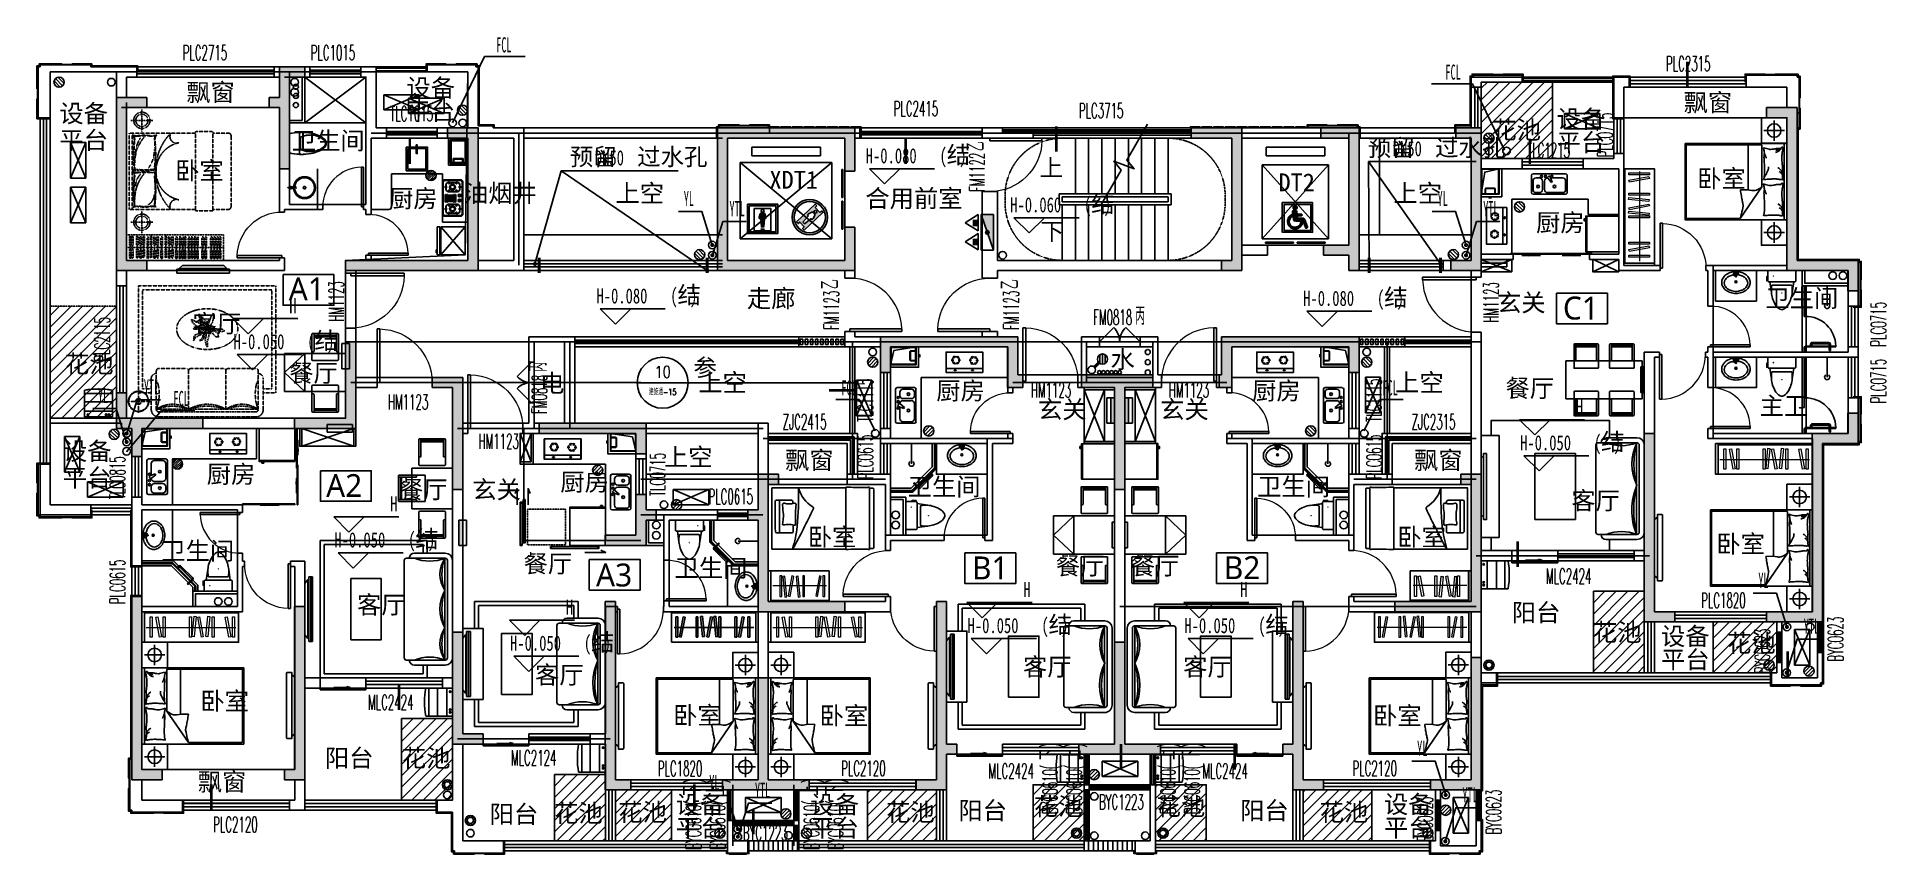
# Model space of a CAD drawing. Extents: x 3479 to 4537415, y 306 to 366510.
# Drawn here: x 4501109 to 4537415, y 273736 to 289784 of the extents above; entities that cross this region are included whole.
import ezdxf
from ezdxf.enums import TextEntityAlignment as Align

# ---------------------------------------------------------------- set-up
doc = ezdxf.new("R2010")
doc.units = 0
doc.header["$LTSCALE"] = 10
doc.header["$MEASUREMENT"] = 0
doc.header["$PDMODE"] = 35
doc.linetypes.add('DASH', pattern=[0.35, 0.25, -0.1])
doc.linetypes.add('DOTE', pattern=[2.42, 2, -0.2, 0.02, -0.2])
for name, color, linetype in [('2外包线', 46, 'Continuous'), ('_ARSTAIR', 2, 'Continuous'), ('A-OTHER', 136, 'Continuous'), ('A_N_PUB_TEXT', 7, 'Continuous'), ('COLUMN', 11, 'Continuous'), ('DECORATION_厨房管', 173, 'Continuous'), ('DECORATION_地漏', 202, 'Continuous'), ('DETAIL_其他', 30, 'Continuous'), ('DETAIL_冷凝水管', 202, 'Continuous'), ('DETAIL_地漏', 52, 'Continuous'), ('DETAIL_排气', 60, 'Continuous'), ('DETAIL_栏杆', 42, 'Continuous'), ('DETAIL_立管', 143, 'Continuous'), ('DETAIL_配电柜', 150, 'Continuous'), ('DETAIL_雨水管', 52, 'Continuous'), ('DIM_ELEV', 3, 'Continuous'), ('DIM_IDEN', 153, 'Continuous'), ('DIM_LEAD', 3, 'Continuous'), ('DIM_SYMB', 3, 'Continuous'), ('DOTE', 18, 'DOTE'), ('LINE', 137, 'Continuous'), ('LVTRY', 6, 'Continuous'), ('LVTRY-1', 6, 'Continuous'), ('P-FIX FURNITURE', 134, 'Continuous'), ('P-FLOOR', 117, 'Continuous'), ('P-FURNITURE', 8, 'Continuous'), ('P-TOILET', 134, 'Continuous'), ('P-TUBE', 6, 'Continuous'), ('P-WALL FIN', 4, 'Continuous'), ('PUB_HATCH', 8, 'Continuous'), ('PUB_TEXT', 7, 'Continuous'), ('PUB_户型编号', 20, 'Continuous'), ('STAIR', 44, 'Continuous'), ('UNIT-125-01$0$UNIT-90-03$0$A-HOLE-MECH', 222, 'Continuous'), ('W-DIM', 4, 'Continuous'), ('WALL', 2, 'Continuous'), ('WINDOW', 143, 'Continuous'), ('WINDOW_TEXT', 7, 'Continuous'), ('WP_F_LG', 12, 'Continuous'), ('WP_G_LG', 3, 'Continuous'), ('WP_P_LG', 2, 'Continuous'), ('WP_S', 31, 'DASH'), ('WP_S_LG', 31, 'Continuous'), ('WP_S_PJ', 7, 'Continuous'), ('WP_Y', 6, 'DASH'), ('WP_Y_LG', 6, 'Continuous'), ('民族装饰格栅', 48, 'Continuous'), ('花池', 71, 'Continuous')]:
    doc.layers.add(name, color=color, linetype=linetype)
doc.layers.add('A_N_DIM_SYMB', color=3, linetype='Continuous', lineweight=20)
doc.layers.add('FURNITURE', color=207, linetype='Continuous', plot=False)
doc.styles.add('_TCH_DIM', font='simhei.ttf')
doc.styles.add('_TCH_LABEL', font='COMPLEX', dxfattribs={"bigfont": 'GBCBIG'})
doc.styles.add('_TCH_WINDOW', font='SIMPLEX', dxfattribs={"bigfont": 'GBCBIG'})
doc.styles.add('CWSWS', font='& leap e.shx', dxfattribs={"width": 0.7, "bigfont": '$ leap sc.shx'})
doc.styles.add('HZ', font='Tssdeng.shx', dxfattribs={"width": 0.7, "bigfont": 'tssdchn.shx'})
doc.styles.get("Standard").update_dxf_attribs({"font": 'gbenor.shx', "bigfont": 'gbcbig.shx'})
doc.styles.add('WRYH', font='')
doc.styles.add('功能名称', font='', dxfattribs={"width": 0.7})
doc.styles.get('WRYH').set_extended_font_data('Microsoft YaHei')
doc.styles.get('功能名称').set_extended_font_data('SimSun')
pattern_1 = [(45, (2160983.15, 8262.34), (-112.253202, 112.253202), [])]
pattern_2 = [(45, (2161483.15, 8262.34), (-112.253202, 112.253202), [])]
pattern_3 = [(45, (2171783.15, 6962.34), (-112.253202, 112.253202), [])]
pattern_4 = [(90, (4040076.65, -304795.11), (-95.25, 6e-15), [])]

msp = doc.modelspace()

# ---------------------------------------------------------------- texts
at = {"color": 0, "style": 'CWSWS', "text_generation_flag": 4, "width": 0.753844, "flags": 1}
for tag, p, s in [('WHAT', (4519755.3, 285821), '消火栓'), ('SPEC', (4519757.6, 285820.7), 'SN65'), ('UNIT', (4519759.7, 285818.7), '套')]:
    msp.add_attdef(tag, p, s, height=1, rotation=270, dxfattribs=at)
at = {"layer": 'A_N_PUB_TEXT', "style": '_TCH_DIM'}
for s, p in [('上', (4520795.1, 287045.9)), ('下', (4520813.8, 285795.9))]:
    msp.add_text(s, height=337.6, dxfattribs=at).set_placement(p)
at = {"layer": 'PUB_TEXT'}
for s, height, style, p in [('设备', 350, '功能名称', (4508362.4, 288609.8)), ('飘窗', 350, '功能名称', (4504040, 288522.7)), ('飘窗', 350, '功能名称', (4533440, 288322.7)), ('设备', 350, '功能名称', (4501548.6, 288106.7)), ('平台', 350, '功能名称', (4508362.4, 288149.5)), ('设备', 350, '功能名称', (4530948.9, 287997.8)), ('平台', 350, '功能名称', (4501548.6, 287582.3)), ('卫生间', 350, '功能名称', (4506111.8, 287571.6, 0)), ('花池', 350, '功能名称', (4529685.1, 287782.9)), ('平台', 350, '功能名称', (4530948.9, 287537.5)), ('预留', 337.59, '_TCH_DIM', (4511571.2, 287261.6)), ('过水孔', 337.59, '_TCH_DIM', (4512892.7, 287261.6)), ('结', 337.6, '_TCH_DIM', (4518971.7, 287301.8)), ('预留', 337.59, '_TCH_DIM', (4527238.4, 287440.9)), ('过水孔', 337.59, '_TCH_DIM', (4528559.9, 287440.9)), ('卧室', 350, '功能名称', (4503821.3, 286983.8)), ('卧室', 350, '功能名称', (4533706.8, 286828.3)), ('厨房', 350, '功能名称', (4508020.4, 286436.3)), ('油烟井', 350, '功能名称', (4509492.6, 286540.3)), ('上空', 350, '功能名称', (4512467.6, 286540.3)), ('XDT1', 350, '功能名称', (4515491.3, 286803.6)), ('合用前室', 350, '功能名称', (4517373.9, 286438)), ('DT2', 350, '功能名称', (4525485.8, 286753.6)), ('上空', 350, '功能名称', (4527741.6, 286540.3)), ('结', 337.6, '_TCH_DIM', (4521809.2, 286338.7)), ('厨房', 350, '功能名称', (4530542.8, 285963.9)), ('结', 337.6, '_TCH_DIM', (4513684.8, 284549.6)), ('走廊', 350, '功能名称', (4515048.3, 284472.6)), ('结', 337.6, '_TCH_DIM', (4527560.6, 284501.6)), ('玄关', 350, '功能名称', (4529775.9, 284390.7)), ('卫生间', 350, '功能名称', (4535046.2, 284479.3)), ('客厅', 350, '功能名称', (4504162.3, 283978.8)), ('结', 337.6, '_TCH_DIM', (4506557.2, 283650.9)), ('花池', 350, '功能名称', (4501659.1, 283188.4)), ('水', 350, '功能名称', (4522188.1, 283276.8)), ('餐厅', 350, '功能名称', (4506061, 283007.9)), ('电', 350, '功能名称', (4510985.9, 282807.6)), ('参', 337.6, '_TCH_DIM', (4513999.4, 283122.9)), ('上空', 350, '功能名称', (4514093.8, 282822.1)), ('上空', 350, '功能名称', (4527774.4, 282822.1)), ('厨房', 350, '功能名称', (4518765.8, 282661.1)), ('厨房', 350, '功能名称', (4524967.8, 282661.1)), ('餐厅', 350, '功能名称', (4529943.1, 282709.4)), ('玄关', 350, '功能名称', (4520763.2, 282293.2)), ('玄关', 350, '功能名称', (4523162.1, 282293.2)), ('主卫', 350, '功能名称', (4534933.4, 282362.9)), ('设备', 350, '功能名称', (4501617.3, 281475.5)), ('上空', 350, '功能名称', (4513420, 281359.1)), ('结', 337.6, '_TCH_DIM', (4531820.7, 281664.6)), ('厨房', 350, '功能名称', (4504440.8, 281022.7)), ('飘窗', 350, '功能名称', (4515797, 281296.7)), ('平台', 350, '功能名称', (4501617.3, 280951.2)), ('餐厅', 350, '功能名称', (4508216, 280720.9)), ('玄关', 350, '功能名称', (4509655.6, 280719)), ('厨房', 350, '功能名称', (4511383.8, 280869.5)), ('卫生间', 350, '功能名称', (4518203, 280776.2)), ('客厅', 350, '功能名称', (4531235.5, 280503.4)), ('结', 337.6, '_TCH_DIM', (4508538, 279758)), ('卧室', 350, '功能名称', (4516244, 279787.8)), ('卧室', 350, '功能名称', (4527818.4, 279787.8)), ('卧室', 350, '功能名称', (4534083.5, 279652.8)), ('卫生间', 350, '功能名称', (4503549.7, 279515.7)), ('餐厅', 350, '功能名称', (4510662.4, 279263.8)), ('卫生间', 350, '功能名称', (4513626.6, 279179)), ('餐厅', 350, '功能名称', (4521114.4, 279222.7)), ('餐厅', 350, '功能名称', (4522586.6, 279222.7)), ('客厅', 350, '功能名称', (4507392.9, 278457.2)), ('阳台', 350, '功能名称', (4530066.1, 278304.1)), ('结', 337.6, '_TCH_DIM', (4511987.9, 277728.9)), ('结', 337.6, '_TCH_DIM', (4520971.4, 278074.5)), ('结', 337.6, '_TCH_DIM', (4525228.2, 278074.5)), ('花池', 350, '功能名称', (4531661.7, 277916.1)), ('设备', 350, '功能名称', (4532996.9, 277838.8)), ('平台', 350, '功能名称', (4532996.9, 277378.5)), ('花池', 350, '功能名称', (4534294.2, 277701.2)), ('客厅', 350, '功能名称', (4510888.5, 277080.1)), ('客厅', 350, '功能名称', (4520469.5, 277237.7)), ('客厅', 350, '功能名称', (4523613.8, 277237.7)), ('卧室', 350, '功能名称', (4504316.6, 276566.4)), ('卧室', 350, '功能名称', (4513598.9, 276285.2)), ('卧室', 350, '功能名称', (4516475.1, 276278)), ('卧室', 350, '功能名称', (4527341.4, 276278)), ('阳台', 350, '功能名称', (4506761.6, 275446.2)), ('花池', 350, '功能名称', (4508273.4, 275446.6)), ('飘窗', 350, '功能名称', (4504265.6, 274980.6)), ('设备', 350, '功能名称', (4513653.6, 274532.8)), ('设备', 350, '功能名称', (4516295.9, 274532.8)), ('花池', 350, '功能名称', (4520680, 274496.5)), ('花池', 350, '功能名称', (4523093.5, 274496.5)), ('设备', 350, '功能名称', (4527557.4, 274538.8)), ('阳台', 350, '功能名称', (4509996.4, 274344.1)), ('花池', 350, '功能名称', (4511263.9, 274363.1)), ('花池', 350, '功能名称', (4512522, 274382.7)), ('花池', 350, '功能名称', (4517781, 274382.7)), ('阳台', 350, '功能名称', (4519200.8, 274414.7)), ('阳台', 350, '功能名称', (4524732.2, 274414.7)), ('花池', 350, '功能名称', (4526294.6, 274382.7)), ('平台', 350, '功能名称', (4527557.4, 274078.5)), ('平台', 350, '功能名称', (4513653.6, 274072.5)), ('平台', 350, '功能名称', (4516292.7, 274072.5))]:
    msp.add_text(s, height=height, dxfattribs=dict(at, style=style)).set_placement(p)
at = {"layer": 'PUB_TEXT', "style": '_TCH_DIM'}
for s, width, p in [('DN50', 0.705882, (4512062.7, 287261.6)), ('H-0.080', 0.705882, (4517381.7, 287301.8)), ('(', 0.705882, (4518831.7, 287301.8)), (')', 0.705882, (4519217.5, 287301.8)), ('DN50', 0.705882, (4527729.9, 287440.9)), ('YL', 0.494118, (4513808.5, 286461.7)), ('YTL', 0.494118, (4514706.3, 286261.7)), ('H-0.060', 0.705882, (4520219.2, 286338.7)), ('(', 0.705882, (4521669.2, 286338.7)), (')', 0.705882, (4522054.9, 286338.7)), ('YL', 0.494118, (4528608.5, 286461.7)), ('YTL', 0.494118, (4529506.3, 286261.7)), ('H', 0.705882, (4506063, 284357.9)), ('H-0.080', 0.705882, (4512094.8, 284549.6)), ('(', 0.705882, (4513544.8, 284549.6)), (')', 0.705882, (4513930.5, 284549.6)), ('H-0.080', 0.705882, (4525970.6, 284501.6)), ('(', 0.705882, (4527420.6, 284501.6)), (')', 0.705882, (4527806.3, 284501.6)), ('H-0.050', 0.705882, (4504967.2, 283650.9)), ('(', 0.705882, (4506417.2, 283650.9)), (')', 0.705882, (4506802.9, 283650.9)), ('YL', 0.494118, (4502307.5, 282594.2)), ('YTL', 0.494118, (4503206.3, 282761.7)), ('H', 0.705882, (4531326.5, 282371.7)), ('H-0.050', 0.705882, (4530230.7, 281664.6)), ('(', 0.705882, (4531680.7, 281664.6)), (')', 0.705882, (4532066.5, 281664.6)), ('H', 0.705882, (4508043.8, 280465.1)), ('H-0.050', 0.705882, (4506948, 279758)), ('(', 0.705882, (4508398, 279758)), (')', 0.705882, (4508783.7, 279758)), ('YL', 0.494118, (4534908.5, 278961.7)), ('H', 0.705882, (4520477.2, 278781.6)), ('H', 0.705882, (4524734, 278781.6)), ('H', 0.705882, (4511493.7, 278436)), ('H-0.050', 0.705882, (4519381.4, 278074.5)), ('(', 0.705882, (4520831.4, 278074.5)), (')', 0.705882, (4521217.1, 278074.5)), ('H-0.050', 0.705882, (4523638.2, 278074.5)), ('(', 0.705882, (4525088.2, 278074.5)), (')', 0.705882, (4525473.9, 278074.5)), ('YTL', 0.494118, (4535799.8, 278061.2)), ('H-0.050', 0.705882, (4510397.9, 277728.9)), ('(', 0.705882, (4511847.9, 277728.9)), (')', 0.705882, (4512233.7, 277728.9)), ('YL', 0.494118, (4528208.5, 275661.7)), ('YL', 0.494118, (4514308.5, 274991.7)), ('YTL', 0.494118, (4515206.3, 274841.7)), ('YTL', 0.494118, (4529096.8, 274750.7))]:
    msp.add_text(s, height=297.5, dxfattribs=dict(at, width=width)).set_placement(p)
at = {"layer": 'PUB_TEXT', "style": '_TCH_LABEL'}
msp.add_text('10', height=230.99, dxfattribs=at).set_placement((4513234.9, 283089), (4513553.9, 283089), align=Align.FIT)
at = {"layer": 'PUB_TEXT', "style": '_TCH_LABEL', "width": 0.936853}
msp.add_text('建施通-15', height=119.79, dxfattribs=at).set_placement((4513124.9, 282751.5), (4513663.9, 282751.5), align=Align.FIT)
at = {"layer": 'PUB_TEXT', "style": '功能名称'}
for s, p in [('飘窗', (4528147, 281296.7)), ('卫生间', (4525066.2, 280776.2))]:
    msp.add_text(s, height=350, rotation=359.99993, dxfattribs=at).set_placement(p)
at = {"layer": 'PUB_户型编号', "style": 'WRYH'}
for s, p in [('A1', (4506051.7, 284610.7)), ('C1', (4531071.2, 284234.4, 0)), ('A2', (4506785.9, 280747.3)), ('B1', (4519469, 279130.5)), ('B2', (4524413.4, 279135)), ('A3', (4512085.5, 278992))]:
    msp.add_text(s, height=450, dxfattribs=at).set_placement(p)
at = {"layer": 'WINDOW_TEXT', "style": '_TCH_WINDOW'}
for s, height, width, p in [('PLC2715', 297.5, 0.494118, (4503967.2, 289327)), ('PLC1015', 297.5, 0.494118, (4506481.2, 289327)), ('PLC2315', 297.5, 0.494118, (4533092.7, 289109)), ('TLC1015', 297.5, 0.494118, (4508041.7, 288127)), ('PLC2415', 297.5, 0.494118, (4517928.5, 288227.8)), ('PLC3715', 297.5, 0.494118, (4521565.7, 288188.9)), ('FM0818', 297.5, 0.494118, (4521846.3, 284130.3)), ('丙', 350, 0.7, (4522672.3, 284130.3)), ('HM1123', 297.5, 0.494118, (4520622.7, 282699.7)), ('HM1123', 297.5, 0.494118, (4507999.2, 282467.2)), ('ZJC2415', 297.5, 0.494118, (4515749.7, 282076.4)), ('HM1123', 297.5, 0.494118, (4509778.2, 281693.7)), ('PLC0615', 297.5, 0.494118, (4514293.4, 280609)), ('MLC2424', 297.5, 0.494118, (4507607.7, 276567.2)), ('MLC2124', 297.5, 0.494118, (4510413.7, 275477.2)), ('PLC2120', 297.5, 0.494118, (4516897.2, 275269.7)), ('PLC1820', 297.5, 0.494118, (4513297.2, 275267.2)), ('MLC2424', 297.5, 0.494118, (4519789.2, 275216.7)), ('BYC1223', 297.5, 0.494118, (4521960.1, 274610.3)), ('PLC2120', 297.5, 0.494118, (4504567.2, 274167.2)), ('BYC1223', 297.5, 0.494118, (4514967.6, 274001.8))]:
    msp.add_text(s, height=height, dxfattribs=dict(at, width=width)).set_placement(p)
for s, height, rotation, width, p in [('PLC0715', 297.5, 90, 0.494118, (4532050.5, 287421.4)), ('乙', 350, 90, 0.7, (4519715.6, 287539.9)), ('TLC1215', 297.5, 359.99992, 0.494118, (4530366.2, 287409.7)), ('FM1122', 297.5, 90, 0.494118, (4519715.6, 286741.9)), ('HM1123', 297.5, 90, 0.494118, (4507133.5, 284195.4)), ('乙', 350, 90, 0.7, (4516855.9, 284830.5)), ('FM1123', 297.5, 90, 0.494118, (4516855.9, 284032.5)), ('乙', 350, 90, 0.7, (4520385.9, 284830.5)), ('FM1123', 297.5, 90, 0.494118, (4520385.9, 284032.5)), ('HM1123', 297.5, 90, 0.494118, (4529807.5, 284175.9)), ('PLC0715', 297.5, 90.00008, 0.494118, (4537415.1, 283701.9)), ('PLC2115', 297.5, 90, 0.494118, (4502537.5, 283408.4)), ('丙', 350, 90, 0.7, (4511119.8, 283207)), ('PLC0715', 297.5, 89.99992, 0.494118, (4537415.1, 282586.9)), ('FM0818', 297.5, 90, 0.494118, (4511119.8, 282381)), ('TLC1115', 297.5, 90, 0.494118, (4517525, 282227.8)), ('HM1123', 297.5, 359.99992, 0.494118, (4523330.6, 282699.7)), ('TLC1115', 297.5, 89.99992, 0.494118, (4527509.8, 282227.8)), ('ZJC2315', 297.5, 359.99992, 0.494118, (4528098.7, 282076.4)), ('PLC0615', 297.5, 90, 0.494118, (4517525, 281097.3)), ('PLC0615', 297.5, 89.99992, 0.494118, (4527509.8, 281097.3)), ('TLC0815', 297.5, 90, 0.494118, (4502837.5, 280704.9)), ('TLC0715', 297.5, 90, 0.494118, (4513446, 280769.3)), ('PLC0615', 297.5, 90, 0.494118, (4502837.5, 278644.4)), ('MLC2424', 297.5, 359.99992, 0.494118, (4530736.1, 279044.7)), ('PLC1820', 297.5, 359.99992, 0.494118, (4533783.6, 278569.7)), ('BYC0623', 297.5, 90, 0.494118, (4535136.9, 277285.2)), ('BYC0623', 297.5, 90, 0.494118, (4536572.8, 277516)), ('下', 350, 90, 0.7, (4521148.6, 275585.4)), (')', 297.5, 90, 0.494118, (4521148.6, 275830.4)), ('上', 350, 90, 0.7, (4521621.7, 275585.4)), (')', 297.5, 90, 0.494118, (4521621.7, 275830.4)), ('上', 350, 90, 0.7, (4523465.7, 275585.4)), (')', 297.5, 90, 0.494118, (4523465.7, 275830.4)), ('下', 350, 90, 0.7, (4523938.7, 275585.4)), (')', 297.5, 90, 0.494118, (4523938.7, 275830.4)), ('PLC2120', 297.5, 359.99992, 0.494118, (4526937.1, 275269.7)), ('BYC0610(', 297.5, 90, 0.494118, (4521148.6, 274521.4)), ('BYC0610(', 297.5, 90, 0.494118, (4521621.7, 274521.4)), ('BYC0610(', 297.5, 90, 0.494118, (4523465.7, 274521.4)), ('BYC0610(', 297.5, 90, 0.494118, (4523938.7, 274521.4)), ('MLC2424', 297.5, 359.99992, 0.494118, (4523989.1, 275216.7)), ('下', 350, 90, 0.7, (4514148.6, 274885.4)), (')', 297.5, 90, 0.494118, (4514148.6, 275130.4)), ('上', 350, 90, 0.7, (4514621.7, 274885.4)), (')', 297.5, 90, 0.494118, (4514621.7, 275130.4)), ('上', 350, 90, 0.7, (4516465.7, 274885.4)), (')', 297.5, 90, 0.494118, (4516465.7, 275130.4)), ('下', 350, 90, 0.7, (4516938.7, 274885.4)), (')', 297.5, 90, 0.494118, (4516938.7, 275130.4)), ('BYC0623', 297.5, 90, 0.494118, (4528515.5, 273984.7)), ('BYC0623', 297.5, 90, 0.494118, (4529858.3, 274121.2)), ('BYC0610(', 297.5, 90, 0.494118, (4514148.6, 273821.4)), ('BYC0610(', 297.5, 90, 0.494118, (4514621.7, 273821.4)), ('BYC0610(', 297.5, 90, 0.494118, (4516465.7, 273821.4)), ('BYC0610(', 297.5, 90, 0.494118, (4516938.7, 273821.4))]:
    msp.add_text(s, height=height, rotation=rotation, dxfattribs=dict(at, width=width)).set_placement(p)

# ---------------------------------------------------------------- blocks, each defined once
blk = doc.blocks.new('A$C7A796BF3')
for p, q in [((200, 0), (200, -300)), ((900, 0), (200, 0)), ((200, 0), (900, -300)), ((900, 0), (200, -300)), ((900, -300), (900, 0)), ((200, -300), (900, -300))]:
    blk.add_line(p, q)
blk = doc.blocks.new('$lvtry$00000206')
at = {"color": 0}
for points in [[(-253, -220, -0.414214), (-275, -198), (-275, -22, -0.414214), (-253, 0), (253, 0, -0.414214), (275, -22), (275, -198, -0.414214), (253, -220)], [(181, -286), (-181, -286, 0.39219), (-201, -305), (-202, -326), (-204, -363), (-205, -398), (-204, -429), (-201, -459), (-197, -488), (-189, -518), (-180, -550), (-168, -584), (-153, -619), (-135, -654), (-114, -687), (-90, -717), (-63, -741), (-33, -760), (-12, -767, 0.15433), (12, -767), (33, -760), (63, -741), (90, -717), (114, -687), (135, -654), (153, -619), (168, -584), (180, -550), (189, -518), (197, -488), (201, -459), (204, -429), (205, -398), (204, -363), (202, -326), (201, -305, 0.39219)]]:
    blk.add_lwpolyline(points, format="xyb", close=True, dxfattribs=at)
blk.add_lwpolyline([(-275, -120), (-297, -120), (-297, -200), (-275, -200)], close=True, dxfattribs=at)
for points in [[(-205, -428), (-235, -220)], [(205, -428), (235, -220)]]:
    blk.add_lwpolyline(points, dxfattribs=at)
for p in [(-166, -109), (1, -443)]:
    blk.add_point(p, dxfattribs=at)
blk = doc.blocks.new('$lvtry$00000168')
at = {"color": 0}
blk.add_line((0, 0), (0, -395), dxfattribs=at)
blk.add_arc((0, -395), 50, 121.0332, 58.9668, dxfattribs=at)
for p in [(0, 0), (0, -223)]:
    blk.add_point(p, dxfattribs=at)
blk = doc.blocks.new('$lvtry$00000193')
at = {"color": 0}
for p, q in [((-17, -43), (-17, -33)), ((17, -43), (17, -33))]:
    blk.add_line(p, q, dxfattribs=at)
blk.add_lwpolyline([(280, -215, 0.12431), (260, -136, 0.105707), (198, -63, 0.086941), (110, -17, 0.077137), (0, 0, 0.077137), (-110, -17, 0.086941), (-198, -63, 0.105707), (-260, -136, 0.12431), (-280, -215, 0.12431), (-260, -294, 0.105707), (-198, -367, 0.086941), (-110, -413, 0.077137), (0, -430, 0.077137), (110, -413, 0.086941), (198, -367, 0.105707), (260, -294, 0.12431)], format="xyb", close=True, dxfattribs=at)
blk.add_lwpolyline([(-25, -61, 0.056876), (-95, -75, 0.086941), (-168, -113, 0.105707), (-216, -170, 0.12431), (-230, -225, 0.12431), (-216, -280, 0.105707), (-168, -337, 0.086941), (-95, -375, 0.077137), (0, -390, 0.077137), (95, -375, 0.086941), (168, -337, 0.105707), (216, -280, 0.12431), (230, -225, 0.12431), (216, -170, 0.105707), (168, -113, 0.086941), (95, -75, 0.06676), (13, -60, 0.06676)], format="xyb", dxfattribs=at)
for centre, radius in [((0, -200), 20), ((0, -43), 16.7)]:
    blk.add_circle(centre, radius, dxfattribs=at)
for centre, radius, start, end in [((-40, -34), 10.1, 106.6096, 258.1648), ((-64, 234), 259, 274.7069, 282.3732), ((-75, -213), 173, 71.36, 79.1873), ((-29, -80), 6.77, 155.344, 308.3224), ((-171, 19), 166, 324.8411, 338.1337), ((-171, 19), 170, 324.8411, 331.3523), ((-29, -80), 3.37, 155.344, 308.3224), ((100, -194), 170, 132.3141, 138.8253), ((100, -194), 166, 125.5327, 138.8253), ((-12, -58), 10.6, 201.8924, 261.774), ((0, -33), 16.7, 0, 180), ((-381, -115), 372, 2.3982, 6.7627), ((0, -96), 9.9, 201.7837, 338.2163), ((64, 234), 259, 257.6268, 265.2931), ((381, -115), 372, 170.1008, 177.6018), ((75, -213), 173, 100.8127, 110.4191), ((40, -34), 10.1, 281.8352, 73.3904)]:
    blk.add_arc(centre, radius, start, end, dxfattribs=at)
for p in [(0, -43), (0, -200)]:
    blk.add_point(p, dxfattribs=at)
blk = doc.blocks.new('厨房排气道')
at = {"layer": 'DETAIL_排气'}
blk.add_hatch(color=256, dxfattribs=at).paths.add_polyline_path([(-199, -574), (-175, -550), (-151, -574)])
for points in [[(0, 0), (-400, 0), (-400, -550), (0, -550)], [(0, 0), (-350, 0), (-350, -500), (0, -500)], [(-199, -574), (-175, -550), (-151, -574)]]:
    blk.add_lwpolyline(points, close=True, dxfattribs=at)
blk.add_lwpolyline([(-350, 0), (-67, -67), (0, -500)], dxfattribs=at)
blk.add_lwpolyline([(-20, -10), (-330, -10, 0.414214), (-340, -20), (-340, -480, 0.414214), (-330, -490), (-20, -490, 0.414214), (-10, -480), (-10, -20, 0.414214)], format="xyb", close=True, dxfattribs=at)
for points in [[(-275, -490), (-275, -400, -0.414214), (-255, -380), (-95, -380, -0.414214), (-75, -400), (-75, -490)], [(-265, -490), (-265, -400, -0.414214), (-255, -390), (-95, -390, -0.414214), (-85, -400), (-85, -490)]]:
    blk.add_lwpolyline(points, format="xyb", dxfattribs=at)
blk = doc.blocks.new('燃气灶')
at = {"layer": 'LVTRY-1'}
for p, q in [((721, 77), (1, 77)), ((150, 243), (101, 243)), ((169, 205), (145, 162)), ((174, 279), (149, 322)), ((212, 202), (237, 159)), ((217, 276), (242, 319)), ((236, 238), (285, 238)), ((502, 237), (452, 237)), ((521, 199), (496, 156)), ((525, 273), (501, 316)), ((563, 196), (588, 153)), ((568, 270), (593, 313)), ((587, 232), (636, 232))]:
    blk.add_line(p, q, dxfattribs=at)
blk.add_lwpolyline([(721, 0), (1, 0), (1, 400), (721, 400)], close=True, dxfattribs=at)
for points in [[(182, 46, 0.03095), (173, 46, 0.042022), (167, 44, 0.084092), (162, 42, 0.240341), (161, 40, 0.240341), (162, 38, 0.084092), (167, 35, 0.042022), (173, 34, 0.03095), (182, 34, 0.03095), (190, 34, 0.042022), (196, 35, 0.084092), (201, 38, 0.240341), (202, 40, 0.240341), (201, 42, 0.084092), (196, 44, 0.042022), (190, 46, 0.03095)], [(518, 46, 0.03095), (510, 46, 0.042022), (504, 44, 0.084092), (499, 42, 0.240341), (498, 40, 0.240341), (499, 38, 0.084092), (504, 35, 0.042022), (510, 34, 0.03095), (518, 34, 0.03095), (527, 34, 0.042022), (533, 35, 0.084092), (538, 38, 0.240341), (539, 40, 0.240341), (538, 42, 0.084092), (533, 44, 0.042022), (527, 46, 0.03095)]]:
    blk.add_lwpolyline(points, format="xyb", close=True, dxfattribs=at)
for centre in [(193, 240), (544, 234)]:
    blk.add_circle(centre, 72, dxfattribs=at)
at = {"layer": 'LVTRY-1', "flags": 9}
for tag in ['ZSIZE', 'YSIZE', 'XSIZE']:
    blk.add_attdef(tag, (1, 0), '', height=0.5, rotation=90, dxfattribs=at)
for tag in ['ZSIZE', 'YSIZE', 'XSIZE']:
    blk.add_attdef(tag, (1, 0), '', height=0.5, dxfattribs=at)
blk = doc.blocks.new('冰箱')
at = {"layer": 'LVTRY-1'}
for points in [[(621139, -114023), (621106, -114023), (621106, -113988), (621139, -113988)], [(621159, -113931), (621159, -114631), (621139, -114631), (621139, -113931)], [(621159, -113931), (621789, -113931), (621789, -114631), (621159, -114631)]]:
    blk.add_lwpolyline(points, close=True, dxfattribs=at)
blk = doc.blocks.new('厨房洗手盆')
at = {"layer": 'LVTRY-1'}
for p, q in [((41171, 80012), (41171, 80351)), ((41201, 80381), (41840, 80381)), ((41201, 80289), (41201, 80124)), ((41554, 80351), (41263, 80351)), ((41615, 80124), (41615, 80289)), ((41656, 80289), (41656, 80124)), ((41779, 80351), (41717, 80351)), ((41840, 80124), (41840, 80289)), ((41871, 80351), (41871, 80012)), ((41840, 79981), (41201, 79981)), ((41263, 80063), (41493, 80063)), ((41463, 80144), (41481, 80154)), ((41502, 80040), (41463, 80144)), ((41481, 80154), (41551, 80069)), ((41531, 80030), (41545, 80038)), ((41717, 80063), (41779, 80063))]:
    blk.add_line(p, q, dxfattribs=at)
for centre, radius in [((41421, 80232), 25.6), ((41743, 80232), 25.6), ((41472, 80032), 20.5), ((41595, 80032), 20.5), ((41676, 80032), 20.5)]:
    blk.add_circle(centre, radius, dxfattribs=at)
for centre, radius, start, end in [((41201, 80351), 30.7, 90, 180), ((41263, 80289), 61.4, 90, 180), ((41554, 80289), 61.4, 360, 90), ((41717, 80289), 61.4, 90, 180), ((41779, 80289), 61.4, 360, 90), ((41840, 80351), 30.7, 360, 90), ((41201, 80012), 30.7, 180, 270), ((41263, 80124), 61.4, 180, 270), ((41521, 80047), 20.5, 200.5377, 300), ((41535, 80056), 20.5, 300, 39.4623), ((41554, 80124), 61.4, 270, 360), ((41717, 80124), 61.4, 180, 270), ((41779, 80124), 61.4, 270, 360), ((41840, 80012), 30.7, 270, 360)]:
    blk.add_arc(centre, radius, start, end, dxfattribs=at)
blk = doc.blocks.new('X-03-A-100(平面图)_t3$0$WITH-Bed-2')
for p, q in [((0, -52), (1500, -52)), ((26, -509), (26, -1958)), ((853, -489), (46, -489)), ((853, -489), (1472, -916)), ((46, -761), (915, -761)), ((1472, -1958), (1472, -916)), ((46, -1978), (1452, -1978))]:
    blk.add_line(p, q)
blk.add_lwpolyline([(0, -2000), (0, 0), (1500, 0), (1500, -2000)], close=True)
blk.add_lwpolyline([(0, -2000), (0, 0), (1500, 0), (1500, -2000)], close=True)
for points in [[(101, -116, -0.263368), (73, -97, -0.494818), (82, -78, -0.049225), (100, -76, -0.036831), (124, -78, -0.031893), (161, -86, 0.035782), (195, -93, 0.032941), (285, -99, 0.026564), (396, -93, 0.017905), (434, -88, -0.033397), (454, -86, -0.03204), (491, -86, 0.018442), (555, -89, 0.010837), (620, -89, 0.014624), (668, -86, 0.111249), (691, -78, -0.153708), (708, -74, -0.076444), (715, -76, -0.215512), (717, -78, -0.585858), (714, -81, 0.363489), (709, -84, 0.191716), (709, -95, -0.129675), (711, -112, -0.01735), (708, -129, 0.019326), (706, -144, 0.018818), (699, -212, 0.021828), (698, -271, 0.006204), (700, -305, 0.001963), (706, -412, 0.028341), (710, -448, -0.117014), (709, -457, -0.36606), (708, -458, -0.03973), (694, -455, -0.048309), (681, -450, 0.062981), (670, -446, 0.04058), (647, -443, 0.014345), (580, -440, 0.005484), (454, -441, 0.007153), (358, -444, 0.008762), (316, -447, -0.008153), (270, -450, -0.06251), (213, -445, 0.078669), (167, -443, 0.047825), (145, -448, -0.034494), (114, -455, -0.023571), (89, -458, -0.510228), (88, -457), (95, -427), (116, -345, 0.073041), (118, -325, 0.023305), (112, -264, 0.018299), (108, -241, -0.01097), (101, -203, -0.042281), (98, -169, -0.027201), (101, -115)], [(99, -132, -0.05369), (114, -145, -0.070312), (122, -157, -0.015448), (125, -166, -0.013244), (129, -176, -0.082127), (132, -194, -0.064164), (129, -217)], [(101, -116, -0.077379), (136, -141, -0.077379), (161, -176, -0.047525), (171, -200, -0.047525), (176, -226)], [(661, -444, 0.016108), (622, -418, 0.024599), (595, -403, 0.009477), (546, -380, 0.015937), (516, -367, 0.072521), (500, -364, 0.033339), (463, -363)], [(575, -89, 0.027842), (551, -100, 0.048685), (539, -108, 0.023666), (511, -133, 0.031223), (492, -153, 0.046801), (486, -161, 0.023191), (478, -178)], [(657, -84, 0.088153), (622, -87, 0.088153), (591, -103, 0.077547), (569, -124, 0.077547), (555, -151)], [(810, -116, -0.263368), (782, -97, -0.494818), (791, -78, -0.049225), (809, -76, -0.036831), (833, -78, -0.031893), (871, -86, 0.035782), (905, -93, 0.032941), (994, -99, 0.026564), (1106, -93, 0.017905), (1143, -88, -0.033397), (1163, -86, -0.03204), (1200, -86, 0.018442), (1265, -89, 0.010837), (1329, -89, 0.014624), (1377, -86, 0.111249), (1400, -78, -0.153708), (1417, -74, -0.076444), (1424, -76, -0.215512), (1426, -78, -0.585858), (1423, -81, 0.363489), (1419, -84, 0.191716), (1419, -95, -0.129675), (1421, -112, -0.01735), (1418, -129, 0.019326), (1415, -144, 0.018818), (1408, -212, 0.021828), (1407, -271, 0.006204), (1409, -305, 0.001963), (1415, -412, 0.028341), (1419, -448, -0.117014), (1419, -457, -0.36606), (1417, -458, -0.03973), (1404, -455, -0.048309), (1390, -450, 0.062981), (1379, -446, 0.04058), (1356, -443, 0.014345), (1289, -440, 0.005484), (1164, -441, 0.007153), (1067, -444, 0.008762), (1025, -447, -0.008153), (979, -450, -0.06251), (922, -445, 0.078669), (877, -443, 0.047825), (854, -448, -0.034494), (823, -455, -0.023571), (798, -458, -0.510228), (797, -457), (805, -427), (825, -345, 0.073041), (827, -325, 0.023305), (821, -264, 0.018299), (817, -241, -0.01097), (810, -203, -0.042281), (807, -169, -0.027201), (810, -115)], [(1284, -89, 0.027842), (1260, -100, 0.048685), (1248, -108, 0.023666), (1220, -133, 0.031223), (1201, -153, 0.046801), (1196, -161, 0.023191), (1188, -178)], [(1366, -84, 0.088153), (1332, -87, 0.088153), (1300, -103, 0.077547), (1279, -124, 0.077547), (1265, -151)], [(191, -443, 0.009729), (219, -434, 0.009729), (246, -423, 0.007971), (267, -414, 0.007971), (289, -405)], [(853, -489, -0.085272), (917, -599, -0.124044), (926, -686), (912, -782), (914, -912)], [(901, -443, 0.009729), (928, -434, 0.009729), (955, -423, 0.007971), (977, -414, 0.007971), (998, -405)], [(914, -912, 0.007867), (1032, -894, 0.009508), (1128, -876, 0.006616), (1193, -862, -0.023828), (1212, -858, -0.080713), (1230, -859, -0.009591), (1383, -891, -0.013133), (1416, -899, -0.007859), (1472, -916)]]:
    blk.add_lwpolyline(points, format="xyb")
for centre, start, end in [((46, -509), 90, 180), ((46, -741), 180, 270), ((46, -1958), 180, 270), ((1452, -1958), 270, 0)]:
    blk.add_arc(centre, 20, start, end)
blk = doc.blocks.new('X-03-A-100(平面图)_t3$0$WITH-bedstand-1')
for p, q in [((-240, 0), (240, 0)), ((0, 240), (0, -240))]:
    blk.add_line(p, q)
blk.add_lwpolyline([(-300, -300), (300, -300), (300, 300), (-300, 300)], close=True)
blk.add_lwpolyline([(-300, -300), (300, -300), (300, 300), (-300, 300)], close=True)
blk.add_circle((0, 0), 160)
blk = doc.blocks.new('A$C689A550D')
at = {"layer": 'DETAIL_排气'}
blk.add_hatch(color=256, dxfattribs=at).paths.add_polyline_path([(2826, 5701), (2850, 5725), (2826, 5749)])
at = {"color": 0}
for p, q in [((5800, 3788), (5405, 3788)), ((5737, 2917), (5747, 2917)), ((5737, 2883), (5747, 2883))]:
    blk.add_line(p, q, dxfattribs=at)
for p, q in [((5550, 1550, 0), (5550, 1150, 0)), ((5750, 1350, 0), (5350, 1350, 0)), ((5748, 1100), (5748, -400)), ((3822, 1054), (3822, -352)), ((5291, 1074), (3842, 1074)), ((5039, 1054), (5039, 185)), ((5311, 247), (5311, 1054)), ((5311, 247), (4884, -372)), ((3842, -372), (4884, -372)), ((5750, -650), (5350, -650)), ((5550, -850), (5550, -450))]:
    blk.add_line(p, q)
for points in [[(4703, 3980, 0.414214), (4725, 4002), (4725, 4178, 0.414214), (4703, 4200), (4197, 4200, 0.414214), (4175, 4178), (4175, 4002, 0.414214), (4197, 3980)], [(4269, 3914), (4631, 3914, -0.39219), (4651, 3895), (4652, 3874), (4654, 3837), (4655, 3802), (4654, 3771), (4651, 3741), (4647, 3712), (4639, 3682), (4630, 3650), (4618, 3616), (4603, 3581), (4585, 3546), (4564, 3513), (4540, 3483), (4513, 3459), (4483, 3440), (4462, 3433, -0.15433), (4438, 3433), (4417, 3440), (4387, 3459), (4360, 3483), (4336, 3513), (4315, 3546), (4297, 3581), (4282, 3616), (4270, 3650), (4261, 3682), (4253, 3712), (4249, 3741), (4246, 3771), (4245, 3802), (4246, 3837), (4248, 3874), (4249, 3895, -0.39219)], [(5565, 3180, -0.12431), (5644, 3160, -0.105707), (5717, 3098, -0.086941), (5763, 3010, -0.077137), (5780, 2900, -0.077137), (5763, 2790, -0.086941), (5717, 2702, -0.105707), (5644, 2640, -0.12431), (5565, 2620, -0.12431), (5486, 2640, -0.105707), (5413, 2702, -0.086941), (5367, 2790, -0.077137), (5350, 2900, -0.077137), (5367, 3010, -0.086941), (5413, 3098, -0.105707), (5486, 3160, -0.12431)]]:
    blk.add_lwpolyline(points, format="xyb", close=True, dxfattribs=at)
blk.add_lwpolyline([(4725, 4080), (4747, 4080), (4747, 4000), (4725, 4000)], close=True, dxfattribs=at)
for points in [[(4245, 3772), (4215, 3980)], [(4655, 3772), (4685, 3980)]]:
    blk.add_lwpolyline(points, dxfattribs=at)
blk.add_lwpolyline([(5719, 2875, -0.056876), (5705, 2805, -0.086941), (5667, 2732, -0.105707), (5610, 2684, -0.12431), (5555, 2670, -0.12431), (5500, 2684, -0.105707), (5443, 2732, -0.086941), (5405, 2805, -0.077137), (5390, 2900, -0.077137), (5405, 2995, -0.086941), (5443, 3068, -0.105707), (5500, 3116, -0.12431), (5555, 3130, -0.12431), (5610, 3116, -0.105707), (5667, 3068, -0.086941), (5705, 2995, -0.06676), (5720, 2913, -0.06676)], format="xyb", dxfattribs=at)
at = {"elevation": 0}
blk.add_lwpolyline([(5800, 1100), (5300, 1100), (5300, 1600), (5800, 1600)], close=True, dxfattribs=at)
blk.add_lwpolyline([(5800, 1100), (5300, 1100), (5300, 1600), (5800, 1600)], close=True, dxfattribs=at)
for points in [[(3800, 1100), (5800, 1100), (5800, -400), (3800, -400)], [(3800, 1100), (5800, 1100), (5800, -400), (3800, -400)], [(5800, -400), (5300, -400), (5300, -900), (5800, -900)], [(5800, -400), (5300, -400), (5300, -900), (5800, -900)]]:
    blk.add_lwpolyline(points, close=True)
for points in [[(5684, 999, -0.263368), (5703, 1027, -0.494818), (5722, 1018, -0.049225), (5724, 1000, -0.036831), (5722, 976, -0.031893), (5714, 939, 0.035782), (5707, 905, 0.032941), (5701, 815, 0.026564), (5707, 704, 0.017905), (5712, 666, -0.033397), (5714, 646, -0.03204), (5714, 609, 0.018442), (5711, 545, 0.010837), (5711, 480, 0.014624), (5714, 432, 0.111249), (5722, 409, -0.153708), (5726, 392, -0.076444), (5724, 385, -0.215512), (5722, 383, -0.585858), (5719, 386, 0.363489), (5716, 391, 0.191716), (5705, 391, -0.129675), (5688, 389, -0.01735), (5671, 392, 0.019326), (5656, 394, 0.018818), (5588, 401, 0.021828), (5529, 402, 0.006204), (5495, 400, 0.001963), (5388, 394, 0.028341), (5352, 390, -0.117014), (5343, 391, -0.36606), (5342, 392, -0.03973), (5345, 406, -0.048309), (5350, 419, 0.062981), (5354, 430, 0.04058), (5357, 453, 0.014345), (5360, 520, 0.005484), (5359, 646, 0.007153), (5356, 742, 0.008762), (5353, 784, -0.008153), (5350, 830, -0.06251), (5355, 887, 0.078669), (5357, 933, 0.047825), (5352, 955, -0.034494), (5345, 986, -0.023571), (5342, 1011, -0.510228), (5343, 1012), (5373, 1005), (5455, 984, 0.073041), (5475, 982, 0.023305), (5536, 988, 0.018299), (5559, 992, -0.01097), (5597, 999, -0.042281), (5631, 1002, -0.027201), (5685, 999)], [(5357, 909, 0.009729), (5366, 881, 0.009729), (5377, 854, 0.007971), (5386, 833, 0.007971), (5395, 811)], [(5684, 999, -0.077379), (5659, 964, -0.077379), (5624, 939, -0.047525), (5600, 929, -0.047525), (5574, 924)], [(5668, 1001, -0.05369), (5655, 986, -0.070312), (5643, 978, -0.015448), (5634, 975, -0.013244), (5624, 971, -0.082127), (5606, 968, -0.064164), (5583, 971)], [(5356, 439, 0.016108), (5382, 478, 0.024599), (5397, 505, 0.009477), (5420, 554, 0.015937), (5433, 584, 0.072521), (5436, 600, 0.033339), (5437, 637)], [(5711, 525, 0.027842), (5700, 549, 0.048685), (5692, 561, 0.023666), (5667, 589, 0.031223), (5647, 608, 0.046801), (5639, 614, 0.023191), (5622, 622)], [(5716, 443, 0.088153), (5713, 478, 0.088153), (5697, 509, 0.077547), (5676, 531, 0.077547), (5649, 545)], [(4888, 186, 0.007867), (4906, 68, 0.009508), (4924, -28, 0.006616), (4938, -93, -0.023828), (4942, -112, -0.080713), (4941, -130, -0.009591), (4909, -283, -0.013133), (4901, -316, -0.007859), (4884, -372)], [(5311, 247, -0.085272), (5201, 183, -0.124044), (5114, 174), (5018, 188), (4888, 186)], [(5684, 290, -0.263368), (5703, 318, -0.494818), (5722, 309, -0.049225), (5724, 291, -0.036831), (5722, 267, -0.031893), (5714, 229, 0.035782), (5707, 195, 0.032941), (5701, 106, 0.026564), (5707, -6, 0.017905), (5712, -43, -0.033397), (5714, -63, -0.03204), (5714, -100, 0.018442), (5711, -165, 0.010837), (5711, -229, 0.014624), (5714, -277, 0.111249), (5722, -300, -0.153708), (5726, -317, -0.076444), (5724, -324, -0.215512), (5722, -326, -0.585858), (5719, -323, 0.363489), (5716, -319, 0.191716), (5705, -319, -0.129675), (5688, -321, -0.01735), (5671, -318, 0.019326), (5656, -315, 0.018818), (5588, -308, 0.021828), (5529, -307, 0.006204), (5495, -309, 0.001963), (5388, -315, 0.028341), (5352, -319, -0.117014), (5343, -319, -0.36606), (5342, -317, -0.03973), (5345, -304, -0.048309), (5350, -290, 0.062981), (5354, -279, 0.04058), (5357, -256, 0.014345), (5360, -189, 0.005484), (5359, -64, 0.007153), (5356, 33, 0.008762), (5353, 75, -0.008153), (5350, 121, -0.06251), (5355, 178, 0.078669), (5357, 223, 0.047825), (5352, 246, -0.034494), (5345, 277, -0.023571), (5342, 302, -0.510228), (5343, 303), (5373, 295), (5455, 275, 0.073041), (5475, 273, 0.023305), (5536, 279, 0.018299), (5559, 283, -0.01097), (5597, 290, -0.042281), (5631, 293, -0.027201), (5685, 290)], [(5357, 199, 0.009729), (5366, 172, 0.009729), (5377, 145, 0.007971), (5386, 123, 0.007971), (5395, 102)], [(5711, -184, 0.027842), (5700, -160, 0.048685), (5692, -148, 0.023666), (5667, -120, 0.031223), (5647, -101, 0.046801), (5639, -96, 0.023191), (5622, -88)], [(5716, -266, 0.088153), (5713, -232, 0.088153), (5697, -200, 0.077547), (5676, -179, 0.077547), (5649, -165)]]:
    blk.add_lwpolyline(points, format="xyb")
at = {"color": 0}
for centre, radius in [((5580, 2900), 20), ((5737, 2900), 16.7)]:
    blk.add_circle(centre, radius, dxfattribs=at)
for centre in [(5550, 1350, 0), (5550, -650)]:
    blk.add_circle(centre, 133)
for centre, radius, start, end in [((5405, 3788), 50, 31.0332, 328.9668), ((5684, 2900), 9.9, 111.7837, 248.2163), ((5665, 3281), 372, 272.3982, 279.8992), ((5567, 2975), 173, 339.5809, 349.1873), ((5746, 2940), 10.1, 16.6096, 168.1648), ((5747, 2900), 16.7, 270, 90), ((6014, 2964), 259, 184.7069, 192.3732), ((5665, 2519), 372, 83.2373, 87.6018), ((5700, 2871), 6.77, 141.6776, 294.656), ((5586, 3000), 166, 311.1747, 324.4673), ((5586, 3000), 170, 311.1747, 317.6859), ((5700, 2871), 3.37, 141.6776, 294.656), ((5799, 2729), 170, 118.6477, 125.1589), ((5799, 2729), 166, 111.8663, 125.1589), ((5722, 2888), 10.6, 188.226, 248.1076), ((5567, 2825), 173, 10.8127, 18.64), ((5746, 2860), 10.1, 191.8352, 343.3904), ((6014, 2836), 259, 167.6268, 175.2931)]:
    blk.add_arc(centre, radius, start, end, dxfattribs=at)
for centre, start, end in [((3842, 1054), 90, 180), ((5059, 1054), 90, 180), ((5291, 1054), 0, 90), ((3842, -352), 180, 270)]:
    blk.add_arc(centre, 20, start, end)
for p in [(4616, 4091), (4449, 3757), (5578, 3788), (5800, 3788), (5580, 2900), (5737, 2900)]:
    blk.add_point(p, dxfattribs=at)
at = {"layer": 'DETAIL_排气'}
for points in [[(3400, 5900), (3400, 5500), (2850, 5500), (2850, 5900)], [(3400, 5900), (3400, 5550), (2900, 5550), (2900, 5900)], [(2826, 5701), (2850, 5725), (2826, 5749)]]:
    blk.add_lwpolyline(points, close=True, dxfattribs=at)
blk.add_lwpolyline([(3400, 5550), (3333, 5833), (2900, 5900)], dxfattribs=at)
blk.add_lwpolyline([(3390, 5880), (3390, 5570, -0.414214), (3380, 5560), (2920, 5560, -0.414214), (2910, 5570), (2910, 5880, -0.414214), (2920, 5890), (3380, 5890, -0.414214)], format="xyb", close=True, dxfattribs=at)
for points in [[(2910, 5625), (3000, 5625, 0.414214), (3020, 5645), (3020, 5805, 0.414214), (3000, 5825), (2910, 5825)], [(2910, 5635), (3000, 5635, 0.414214), (3010, 5645), (3010, 5805, 0.414214), (3000, 5815), (2910, 5815)]]:
    blk.add_lwpolyline(points, format="xyb", dxfattribs=at)
at = {"layer": 'FURNITURE'}
for p, q in [((2264, 2602), (230, 2602)), ((230, 2072), (230, 2602)), ((2264, 2272), (2264, 2602)), ((310, 2072), (310, 2522)), ((2184, 2522), (310, 2522)), ((2656, 2272), (2050, 2272)), ((2184, 2272), (2184, 2522)), ((4100, 1800), (4100, 2400)), ((5800, 2400), (4100, 2400)), ((4100, 2400), (4100, 1800)), ((5800, 2400), (4100, 2400)), ((5752, 2376), (4100, 2376)), ((4221, 2300), (4182, 2300)), ((4182, 2300), (4182, 1897)), ((4221, 1897), (4221, 2300)), ((4326, 2301), (4253, 1908)), ((4291, 1897), (4364, 2290)), ((4364, 2290), (4326, 2301)), ((4619, 2300), (4580, 2300)), ((4580, 2300), (4580, 1897)), ((4619, 1897), (4619, 2300)), ((4706, 2312), (4667, 2306)), ((4667, 2306), (4706, 1906)), ((4744, 1911), (4706, 2312)), ((4867, 2301), (4794, 1908)), ((4831, 1897), (4905, 2290)), ((4905, 2290), (4867, 2301)), ((4971, 2312), (4933, 2306)), ((4933, 2306), (4971, 1906)), ((5010, 1911), (4971, 2312)), ((5066, 2300), (5027, 2300)), ((5027, 2300), (5027, 1897)), ((5066, 1897), (5066, 2300)), ((5384, 2300), (5345, 2300)), ((5345, 2300), (5345, 1897)), ((5384, 1897), (5384, 2300)), ((5489, 2301), (5416, 1908)), ((5454, 1897), (5527, 2290)), ((5527, 2290), (5489, 2301)), ((5636, 2300), (5597, 2300)), ((5597, 2300), (5597, 1897)), ((5636, 1897), (5636, 2300)), ((5752, 1800), (5752, 2400)), ((5800, 1800), (5800, 2400)), ((5800, 1800), (5800, 2400)), ((61, 1952), (0, 1877)), ((61, 1952), (61, 793)), ((76, 1952), (61, 1952)), ((76, 2008), (152, 2008)), ((76, 2008), (76, 736)), ((152, 2008), (100, 2008)), ((114, 2008), (114, 736)), ((152, 2008), (152, 736)), ((1850, 617), (1850, 2128)), ((1894, 2173), (2656, 2173)), ((2650, 2173), (2650, 572)), ((2700, 2128), (2700, 617)), ((2800, 2128), (2800, 617)), ((5714, 2088), (4154, 2088)), ((4182, 1897), (4221, 1897)), ((4253, 1908), (4291, 1897)), ((4580, 1897), (4619, 1897)), ((4706, 1906), (4744, 1911)), ((4794, 1908), (4831, 1897)), ((4971, 1906), (5010, 1911)), ((5027, 1897), (5066, 1897)), ((5345, 1897), (5384, 1897)), ((5416, 1908), (5454, 1897)), ((5597, 1897), (5636, 1897)), ((5800, 1800), (4100, 1800)), ((4100, 1800), (5800, 1800)), ((61, 793), (0, 868)), ((76, 793), (61, 793)), ((76, 736), (152, 736)), ((152, 736), (100, 736)), ((230, 142), (230, 672)), ((310, 222), (310, 672)), ((1894, 572), (2656, 572)), ((2656, 472), (2050, 472)), ((2184, 222), (2184, 472)), ((2264, 142), (2264, 472)), ((2264, 142), (230, 142)), ((2184, 222), (310, 222))]:
    blk.add_line(p, q, dxfattribs=at)
for points in [[(1345, 5340), (1125, 5340), (1125, 5900), (1345, 5900), (1345, 5340)], [(1345, 5900), (1125, 5340)], [(1125, 5900), (1345, 5340)], [(3058, -251), (3000, -205), (3000, 905), (3058, 951), (3058, -251), (3058, -300), (3153, -300), (3153, -286), (3160, -286), (3160, 990), (3153, 990), (3153, 1000), (3058, 1000), (3058, 951)]]:
    blk.add_lwpolyline(points, dxfattribs=at)
for points in [[(400, 672), (0, 672), (0, 2072), (400, 2072)], [(763, 772), (1363, 772), (1363, 1972), (763, 1972)]]:
    blk.add_lwpolyline(points, close=True, dxfattribs=at)
for centre, start, end in [((2050, 2172), 90, 180), ((2050, 572), 180, 270)]:
    blk.add_arc(centre, 100, start, end, dxfattribs=at)
for centre, major_axis, ratio, start_param, end_param in [((2656, 2128), (-102, 102), 1, 3.926991, 5.497787), ((1894, 2128), (31.4, 31.4), 1, 0.785398, 2.356194), ((3284, 1806), (0, 729), 0.997726, 1.043691, 2.097902), ((3750, 1806), (0, 1157), 0.997726, 1.248273, 1.89332), ((2656, 2128), (31.4, 31.4), 1, 5.497787, 7.068583), ((3281, 1002), (6, 862), 0.844026, 1.043691, 2.097902), ((3747, 999), (9, 1367), 0.844026, 1.248273, 1.89332), ((1894, 617), (31.4, 31.4), 1, 2.356194, 3.926991), ((2318, -78), (742, 201), 0.914572, 0.878902, 1.686398), ((2656, 617), (-31.4, 31.4), 1, 2.356194, 3.926991), ((2656, 617), (102, 102), 1, 3.926991, 5.497787)]:
    blk.add_ellipse(centre, major_axis=major_axis, ratio=ratio, start_param=start_param, end_param=end_param, dxfattribs=at)
at = {"layer": 'FURNITURE', "extrusion": (0, 0, -1)}
blk.add_ellipse((2318, 2823), major_axis=(-742, 201), ratio=0.914572, start_param=4.020494, end_param=4.82799, dxfattribs=at)
at = {"layer": 'LVTRY'}
for p, q in [((3600, 4200), (3600, 3700)), ((3650, 4200), (3650, 3750)), ((4874, 3773, 0), (4874, 4200, 0)), ((4880, 3777, 0), (4880, 4200, 0)), ((4886, 3781, 0), (4886, 4200, 0)), ((3950, 3700), (3600, 3700)), ((3950, 3750), (3650, 3750)), ((4880, 3777, 0), (5316, 3341, 0)), ((4933, 3661, 0), (4957, 3685, 0)), ((4950, 3643, 0), (4974, 3668, 0)), ((5183, 3402, 0), (4950, 3635, 0)), ((4933, 3618, 0), (5165, 3385, 0)), ((5191, 3402, 0), (5215, 3427, 0)), ((5316, 3341, 0), (5327, 3330, 0)), ((5323, 3324, 0), (5800, 3324, 0)), ((5327, 3330, 0), (5800, 3330, 0)), ((5800, 3336, 0), (5331, 3336, 0)), ((5375, 3380, 0), (5800, 3380))]:
    blk.add_line(p, q, dxfattribs=at)
blk.add_lwpolyline([(5800, 3300), (5314, 3300), (4850, 3764), (4850, 4200)], dxfattribs=at)
at = {"layer": 'LVTRY', "elevation": 0}
blk.add_lwpolyline([(5375, 3380), (5348, 3380), (4930, 3798), (4930, 4200)], dxfattribs=at)
at = {"layer": 'LVTRY', "extrusion": (-1.79716e-07, -1.79713e-07, 1), "elevation": 0}
blk.add_lwpolyline([(5311, 3337), (5323, 3324), (5331, 3336), (4886, 3781), (4874, 3773), (5311, 3337, -0.000004)], format="xyb", close=True, dxfattribs=at)
for points in [[(4955, 3687), (4958, 3689), (4979, 3669), (4976, 3666)], [(4973, 3705), (4971, 3702), (4991, 3681), (4994, 3684)]]:
    blk.add_lwpolyline(points, close=True, dxfattribs=at)
for points in [[(5014, 3742), (4975, 3703)], [(4992, 3686), (5031, 3725)]]:
    blk.add_lwpolyline(points, dxfattribs=at)
at = {"layer": 'LVTRY'}
blk.add_lwpolyline([(5800, 3300), (5800, 2500), (5200, 2500), (5200, 3300)], close=True, dxfattribs=at)
for centre, radius, start, end in [((4954, 3639, 0), 30.4, 134.9993, 224.9993), ((4954, 3639, 0), 5.88, 134.9993, 224.9993), ((5023, 3733, 0), 12.3, 314.9869, 134.9869), ((5187, 3406, 0), 30.4, 224.9993, 314.9993), ((5187, 3406, 0), 5.88, 224.9993, 314.9993)]:
    blk.add_arc(centre, radius, start, end, dxfattribs=at)
at = {"layer": 'LVTRY-1'}
for p, q in [((2321, 5471), (1601, 5471)), ((1751, 5637), (1702, 5637)), ((1770, 5599), (1745, 5556)), ((1775, 5672), (1750, 5715)), ((1813, 5596), (1838, 5553)), ((1818, 5670), (1842, 5713)), ((1837, 5631), (1886, 5631)), ((2103, 5631), (2053, 5631)), ((2122, 5593), (2097, 5550)), ((2126, 5666), (2102, 5709)), ((2164, 5590), (2189, 5547)), ((2169, 5664), (2194, 5707)), ((2188, 5625), (2237, 5625)), ((1385, 5300), (2800, 5300)), ((2800, 5300), (2800, 3800)), ((3269, 5100), (2931, 5100)), ((2900, 5069), (2900, 4431)), ((2948, 4760), (2957, 4775)), ((2959, 4731), (3063, 4692)), ((2982, 4947), (2982, 5008)), ((2982, 4492), (2982, 4723)), ((3073, 4710), (2987, 4780)), ((3043, 5069), (3208, 5069)), ((3208, 4885), (3043, 4885)), ((3043, 4844), (3208, 4844)), ((3269, 5008), (3269, 4947)), ((3269, 4783), (3269, 4492)), ((3300, 4431), (3300, 5069)), ((2931, 4400), (3269, 4400)), ((3208, 4431), (3043, 4431)), ((3063, 4692), (3073, 4710))]:
    blk.add_line(p, q, dxfattribs=at)
for points in [[(1345, 5900), (1345, 5340)], [(1345, 5300), (1385, 5300), (1385, 5900)], [(1345, 5340), (1125, 5340), (1125, 5300), (1345, 5300)], [(1067, 4498), (1067, 4819), (1029, 4720)], [(1283, 4498), (1283, 4819), (1321, 4720)], [(1164, 4530), (1125, 4530)], [(1223, 4580), (1184, 4580)], [(1164, 3720), (1125, 3720)], [(1223, 3770), (1184, 3770)], [(1745, 3641), (1745, 3680)], [(2655, 3641), (2655, 3680)], [(2400, 3565), (2807, 3565), (2710, 3609)]]:
    blk.add_lwpolyline(points, dxfattribs=at)
for points in [[(2321, 5394), (1601, 5394), (1601, 5794), (2321, 5794)], [(1125, 4550), (1164, 4550), (1164, 3700), (1125, 3700)], [(1184, 4600), (1223, 4600), (1223, 3750), (1184, 3750)], [(2800, 4430), (2100, 4430), (2100, 4450), (2800, 4450)], [(2800, 4430), (2800, 3800), (2100, 3800), (2100, 4430)], [(2708, 4450), (2708, 4483), (2743, 4483), (2743, 4450)], [(2675, 3680), (2675, 3641), (1725, 3641), (1725, 3680)]]:
    blk.add_lwpolyline(points, close=True, dxfattribs=at)
for points in [[(1783, 5440, 0.03095), (1774, 5439, 0.042022), (1768, 5438, 0.084092), (1763, 5435, 0.240341), (1762, 5434, 0.240341), (1763, 5432, 0.084092), (1768, 5429, 0.042022), (1774, 5428, 0.03095), (1783, 5427, 0.03095), (1791, 5428, 0.042022), (1797, 5429, 0.084092), (1802, 5432, 0.240341), (1803, 5434, 0.240341), (1802, 5435, 0.084092), (1797, 5438, 0.042022), (1791, 5439, 0.03095)], [(2119, 5440, 0.03095), (2111, 5439, 0.042022), (2105, 5438, 0.084092), (2100, 5435, 0.240341), (2099, 5434, 0.240341), (2100, 5432, 0.084092), (2105, 5429, 0.042022), (2111, 5428, 0.03095), (2119, 5427, 0.03095), (2128, 5428, 0.042022), (2134, 5429, 0.084092), (2139, 5432, 0.240341), (2140, 5434, 0.240341), (2139, 5435, 0.084092), (2134, 5438, 0.042022), (2128, 5439, 0.03095)]]:
    blk.add_lwpolyline(points, format="xyb", close=True, dxfattribs=at)
at = {"layer": 'LVTRY-1', "linetype": 'DASH'}
blk.add_lwpolyline([(1270, 4415), (2020, 4415), (2020, 3715), (1270, 3715)], close=True, dxfattribs=at)
at = {"layer": 'LVTRY-1'}
for centre, radius in [((1794, 5634), 72), ((2145, 5628), 72), ((2951, 4906), 20.5), ((2951, 4824), 20.5), ((2951, 4701), 20.5), ((3151, 4972), 25.6), ((3151, 4650), 25.6)]:
    blk.add_circle(centre, radius, dxfattribs=at)
for centre, radius, start, end in [((2931, 5069), 30.7, 90, 180), ((3269, 5069), 30.7, 0, 90), ((2966, 4750), 20.5, 150, 249.4623), ((2974, 4765), 20.5, 50.5377, 150), ((3043, 5008), 61.4, 90, 180), ((3043, 4947), 61.4, 180, 270), ((3043, 4783), 61.4, 90, 180), ((3208, 5008), 61.4, 0, 90), ((3208, 4947), 61.4, 270, 0), ((3208, 4783), 61.4, 0, 90), ((2931, 4431), 30.7, 180, 270), ((3043, 4492), 61.4, 180, 270), ((3208, 4492), 61.4, 270, 0), ((3269, 4431), 30.7, 270, 0)]:
    blk.add_arc(centre, radius, start, end, dxfattribs=at)
at = {"layer": 'DETAIL_排气', "xscale": -1, "rotation": 270}
blk.add_blockref('厨房排气道', (3400, 5900), dxfattribs=at)
at = {"layer": 'FURNITURE', "xscale": -0.8333333334885538, "yscale": 0.8333333334885538, "zscale": 0.8333333334885538}
blk.add_blockref('X-03-A-100(平面图)_t3$0$WITH-bedstand-1', (5550, 1350, 0), dxfattribs=at)
at = {"layer": 'FURNITURE', "extrusion": (0, 0, -1), "xscale": -1, "zscale": -1, "rotation": 90}
blk.add_blockref('X-03-A-100(平面图)_t3$0$WITH-Bed-2', (-5800, 1100), dxfattribs=at)
at = {"layer": 'FURNITURE', "extrusion": (1.79972e-13, 8.62954e-15, -1), "xscale": -0.8333333334885538, "yscale": 0.8333333334885538, "zscale": -0.8333333334885538, "rotation": 180}
blk.add_blockref('X-03-A-100(平面图)_t3$0$WITH-bedstand-1', (-5550, -650, 0), dxfattribs=at)
at = {"layer": 'LVTRY', "xscale": -1}
blk.add_blockref('$lvtry$00000206', (4450, 4200), dxfattribs=at)
at = {"layer": 'LVTRY', "xscale": -1, "rotation": 270}
for name, p in [('$lvtry$00000168', (5800, 3788)), ('$lvtry$00000193', (5780, 2900))]:
    blk.add_blockref(name, p, dxfattribs=at)
at = {"layer": 'LVTRY-1'}
blk.add_blockref('燃气灶', (1601, 5394), dxfattribs=at)
at = {"layer": 'LVTRY-1', "extrusion": (0, 0, -1), "zscale": -1, "rotation": 90}
blk.add_blockref('厨房洗手盆', (77081, -36771), dxfattribs=at)
at = {"layer": 'LVTRY-1', "rotation": 270}
blk.add_blockref('冰箱', (116731, 625589), dxfattribs=at)
at = {"layer": 'LVTRY-1', "flags": 9}
for tag in ['ZSIZE', 'YSIZE', 'XSIZE']:
    blk.add_attdef(tag, (1601, 5394), '', height=0.5, rotation=90, dxfattribs=at)
for tag in ['ZSIZE', 'YSIZE', 'XSIZE']:
    blk.add_attdef(tag, (1601, 5394), '', height=0.5, dxfattribs=at)
blk = doc.blocks.new('A$C3C30040B')
at = {"layer": 'P-FURNITURE'}
for p, q in [((50, 400), (670, 400)), ((50, 385), (670, 385)), ((139, 367), (139, 313)), ((142, 367), (142, 313)), ((145, 367), (145, 313)), ((575, 367), (575, 313)), ((578, 367), (578, 313)), ((578, 367), (578, 313)), ((581, 367), (581, 313)), ((0, 50), (0, 350)), ((15, 50), (15, 350)), ((38, 296), (86, 263)), ((38, 112), (86, 144)), ((40, 298), (87, 265)), ((40, 109), (87, 142)), ((42, 301), (89, 268)), ((42, 107), (89, 139)), ((670, 15), (50, 15)), ((55, 115), (55, 292)), ((60, 115), (60, 292)), ((105, 342), (187, 342)), ((105, 337), (187, 337)), ((187, 70), (105, 70)), ((187, 65), (105, 65)), ((139, 40), (139, 94)), ((142, 40), (142, 94)), ((145, 40), (145, 94)), ((242, 301), (195, 268)), ((242, 107), (195, 139)), ((244, 298), (197, 265)), ((244, 298), (197, 265)), ((244, 109), (197, 142)), ((246, 296), (198, 263)), ((246, 112), (198, 144)), ((232, 292), (232, 115)), ((237, 292), (237, 115)), ((432, 259), (276, 259)), ((276, 254), (276, 259)), ((432, 254), (276, 254)), ((432, 240), (276, 240)), ((276, 235), (276, 240)), ((432, 235), (276, 235)), ((432, 219), (276, 219)), ((276, 214), (276, 219)), ((432, 214), (276, 214)), ((432, 199), (276, 199)), ((276, 194), (276, 199)), ((432, 194), (276, 194)), ((432, 179), (276, 179)), ((276, 174), (276, 179)), ((432, 174), (276, 174)), ((432, 159), (276, 159)), ((276, 154), (276, 159)), ((432, 154), (276, 154)), ((432, 139), (276, 139)), ((276, 134), (276, 139)), ((432, 134), (276, 134)), ((432, 119), (276, 119)), ((276, 114), (276, 119)), ((432, 114), (276, 114)), ((432, 99), (276, 99)), ((276, 94), (276, 99)), ((432, 94), (276, 94)), ((432, 79), (276, 79)), ((276, 74), (276, 79)), ((432, 74), (276, 74)), ((432, 59), (276, 59)), ((276, 54), (276, 59)), ((432, 54), (276, 54)), ((432, 254), (432, 259)), ((432, 254), (432, 254)), ((432, 235), (432, 240)), ((432, 214), (432, 219)), ((432, 194), (432, 199)), ((432, 174), (432, 179)), ((432, 154), (432, 159)), ((432, 134), (432, 139)), ((432, 114), (432, 119)), ((432, 94), (432, 99)), ((432, 74), (432, 79)), ((432, 54), (432, 59)), ((474, 296), (522, 263)), ((474, 112), (522, 144)), ((476, 298), (523, 265)), ((476, 109), (523, 142)), ((478, 301), (525, 268)), ((478, 107), (525, 139)), ((483, 292), (483, 115)), ((488, 292), (488, 115)), ((615, 342), (533, 342)), ((615, 337), (533, 337)), ((533, 70), (615, 70)), ((533, 65), (615, 65)), ((575, 40), (575, 94)), ((578, 40), (578, 94)), ((581, 40), (581, 94)), ((678, 301), (631, 268)), ((678, 107), (631, 139)), ((680, 298), (633, 265)), ((680, 109), (633, 142)), ((682, 296), (634, 263)), ((682, 112), (634, 144)), ((660, 115), (660, 292)), ((665, 115), (665, 292)), ((705, 350), (705, 50)), ((720, 350), (720, 50)), ((670, 0), (50, 0))]:
    blk.add_line(p, q, dxfattribs=at)
for points in [[(303, 360), (315, 360), (315, 313), (303, 313)], [(404, 360), (417, 360), (417, 313), (404, 313)]]:
    blk.add_lwpolyline(points, close=True, dxfattribs=at)
for centre, radius in [((146, 196), 58.3), ((146, 196), 40.1), ((310, 335), 25.5), ((410, 335), 25.5), ((574, 196), 58.3), ((574, 196), 40.1)]:
    blk.add_circle(centre, radius, dxfattribs=at)
for centre, radius, start, end in [((50, 350), 50, 90, 180), ((50, 350), 35, 90, 180), ((670, 350), 50, 0, 90), ((670, 350), 35, 0, 90), ((50, 50), 50, 180, 270), ((50, 50), 35, 180, 270), ((105, 292), 50, 90, 180), ((105, 115), 50, 180, 270), ((105, 292), 45, 90, 180), ((105, 115), 45, 180, 270), ((187, 292), 50, 0, 90), ((187, 292), 45, 0, 90), ((187, 115), 45, 270, 0), ((187, 115), 50, 270, 0), ((533, 292), 50, 90, 180), ((533, 115), 50, 180, 270), ((533, 292), 45, 90, 180), ((533, 115), 45, 180, 270), ((615, 292), 50, 0, 90), ((615, 292), 45, 0, 90), ((615, 115), 45, 270, 0), ((615, 115), 50, 270, 0), ((670, 50), 35, 270, 0), ((670, 50), 50, 270, 0)]:
    blk.add_arc(centre, radius, start, end, dxfattribs=at)
blk = doc.blocks.new('A$C563C58F7')
at = {"layer": 'P-FURNITURE'}
for p, q in [((0, 569), (0, 89)), ((550, 569), (0, 569)), ((550, 569), (0, 89)), ((0, 569), (550, 89)), ((550, 89), (550, 569)), ((14, 89), (0, 89)), ((0, 69), (0, 19)), ((0, 69), (14, 69)), ((0, 19), (550, 19)), ((14, 89), (14, 69)), ((537, 89), (14, 89)), ((14, 69), (537, 69)), ((41, 19), (95, 19)), ((41, 0), (41, 19)), ((95, 0), (41, 0)), ((95, 19), (95, 0)), ((537, 89), (550, 89)), ((537, 89), (537, 69)), ((537, 69), (550, 69)), ((550, 19), (550, 69))]:
    blk.add_line(p, q, dxfattribs=at)
blk = doc.blocks.new('A$C438E3998')
at = {"layer": 'P-FURNITURE'}
for p, q in [((-660, 249), (-660, 754)), ((-650, 764), (-150, 764)), ((-620, 739), (-620, 754)), ((-620, 744), (-620, 419)), ((-610, 764), (-190, 764)), ((-610, 729), (-190, 729)), ((-180, 754), (-180, 739)), ((-180, 744), (-180, 419)), ((-140, 754), (-140, 419)), ((-1200, 375), (0, 375)), ((-1200, 375), (-1200, -375)), ((-800, 375), (-1200, 0)), ((-800, 375), (-800, -375)), ((-650, 409), (-630, 409)), ((-180, 704), (-620, 704)), ((-150, 409), (-170, 409)), ((-140, 419), (-140, 249)), ((0, -375), (0, 375)), ((-800, -375), (-1200, 0)), ((-150, 239), (-650, 239)), ((-660, -261), (-660, -766)), ((-150, -251), (-650, -251)), ((-140, -431), (-140, -261)), ((0, -375), (-1200, -375)), ((-650, -421), (-630, -421)), ((-620, -756), (-620, -431)), ((-180, -716), (-620, -716)), ((-180, -756), (-180, -431)), ((-150, -421), (-170, -421)), ((-140, -766), (-140, -431)), ((-650, -776), (-150, -776)), ((-620, -751), (-620, -766)), ((-610, -741), (-190, -741)), ((-610, -776), (-190, -776)), ((-180, -766), (-180, -751))]:
    blk.add_line(p, q, dxfattribs=at)
for centre, start, end in [((-650, 754), 90, 180), ((-610, 754), 90, 180), ((-610, 739), 180, 270), ((-190, 754), 0, 90), ((-190, 739), 270, 0), ((-150, 754), 0, 90), ((-650, 419), 180, 270), ((-630, 419), 270, 0), ((-170, 419), 180, 270), ((-150, 419), 270, 0), ((-650, 249), 180, 270), ((-150, 249), 270, 0), ((-650, -261), 90, 180), ((-150, -261), 0, 90), ((-650, -431), 90, 180), ((-630, -431), 0, 90), ((-170, -431), 90, 180), ((-150, -431), 0, 90), ((-650, -766), 180, 270), ((-610, -751), 90, 180), ((-610, -766), 180, 270), ((-190, -751), 0, 90), ((-190, -766), 270, 0), ((-150, -766), 270, 0)]:
    blk.add_arc(centre, 10, start, end, dxfattribs=at)
blk = doc.blocks.new('77')
at = {"layer": 'P-FURNITURE', "ltscale": 500}
for centre, start, end in [((-71270, 46549), 200.6733, 202.7523), ((-72304, 46549), 337.2477, 339.3267)]:
    blk.add_arc(centre, 711, start, end, dxfattribs=at)
at = {"layer": 'P-TOILET', "ltscale": 2}
blk.add_line((-71591, 46864), (-71983, 46864), dxfattribs=at)
at = {"layer": 'P-TOILET', "color": 8, "ltscale": 80}
for p, q in [((-71982, 46664), (-71592, 46664)), ((-71664, 46642), (-71911, 46642))]:
    blk.add_line(p, q, dxfattribs=at)
at = {"layer": 'P-TOILET', "ltscale": 2}
for centre, radius, start, end in [((-71170, 46645), 843, 178.6591, 180.5048), ((-70767, 46637), 1246, 180, 189.8547), ((-71169, 46645), 843, 164.8902, 178.6591), ((-72405, 46645), 843, 1.3409, 15.1098), ((-72807, 46637), 1246, 350.1453, 0), ((-72404, 46645), 843, 359.4952, 1.3409), ((-71276, 46549), 729, 189.8547, 202.7523), ((-71596, 46415), 382, 202.7523, 225.3552), ((-71787, 46232), 118, 229.2175, 270), ((-71787, 46232), 118, 270, 310.7825), ((-71979, 46415), 382, 314.6448, 337.2477), ((-72298, 46549), 729, 337.2477, 350.1453)]:
    blk.add_arc(centre, radius, start, end, dxfattribs=at)
at = {"layer": 'P-TOILET', "color": 8, "ltscale": 80}
for centre, radius, start, end in [((-71982, 46634), 30, 90, 174.5308), ((-71490, 46439), 468, 154.2699, 197.5906), ((-72085, 46439), 468, 342.4094, 25.7301), ((-71592, 46634), 30, 5.4692, 90), ((-71590, 46415), 364, 202.7523, 225.3552), ((-71787, 46215), 84.2, 225.3552, 269.5914), ((-71788, 46215), 84.2, 270.4086, 314.6448), ((-71985, 46415), 364, 314.6448, 337.2477)]:
    blk.add_arc(centre, radius, start, end, dxfattribs=at)
blk = doc.blocks.new('WEGTG')
at = {"layer": 'P-FURNITURE', "linetype": 'DASH', "ltscale": 2}
for p, q in [((2721054, 281239), (2721054, 281151)), ((2721067, 281308), (2721067, 281279)), ((2721071, 281308), (2721071, 281279)), ((2721084, 281239), (2721084, 281151))]:
    blk.add_line(p, q, dxfattribs=at)
for radius in [25, 20]:
    blk.add_circle((2721069, 280981), radius, dxfattribs=at)
for centre, radius, start, end in [((2721069, 281256), 23, 279.4881, 260.5119), ((2721069, 281256), 12.3, 286.4135, 253.5865), ((2721069, 281256), 10.7, 288.3951, 251.6049), ((2721375, 281230), 310, 175.5082, 184.4918), ((2721069, 281254), 2.86, 0, 180), ((2721069, 281206), 2.86, 180, 0), ((2721069, 281308), 2.3, 0, 180), ((2720763, 281230), 310, 355.5082, 4.4918)]:
    blk.add_arc(centre, radius, start, end, dxfattribs=at)
at = {"layer": 'P-FURNITURE', "linetype": 'DASH', "ltscale": 2, "extrusion": (0, 0, -1)}
for centre in [(2721069, 281162), (2721069, 281161), (2721069, 281151)]:
    blk.add_ellipse(centre, major_axis=(-15.7, 1.8), ratio=0.432861, start_param=2.875511, end_param=6.017103, dxfattribs=at)
at = {"layer": 'P-TOILET', "ltscale": 2}
blk.add_circle((2721069, 280981), 215, dxfattribs=at)
at = {"layer": 'P-TOILET', "color": 8, "ltscale": 80}
blk.add_circle((2721069, 280981), 195, dxfattribs=at)
blk = doc.blocks.new('RGEHG')
at = {"layer": 'P-FURNITURE', "linetype": 'DASH', "ltscale": 2}
for p, q in [((2716512, 279481), (2715208, 279481)), ((2715208, 277981), (2715208, 279481)), ((2715268, 277981), (2715268, 279481)), ((2716512, 279496), (2716512, 277966)), ((2716838, 279511), (2716527, 279511)), ((2716853, 279496), (2716853, 277966)), ((2717158, 279481), (2716853, 279481)), ((2717208, 278031), (2717208, 279434)), ((2716512, 277981), (2715208, 277981)), ((2716838, 277951), (2716527, 277951)), ((2717158, 277981), (2716853, 277981))]:
    blk.add_line(p, q, dxfattribs=at)
for centre, radius, start, end in [((2715352, 279654), 225, 249.515, 273.4755), ((2715170, 279351), 138, 358.4473, 41.5839), ((2717871, 279073), 2578, 173.7945, 186.1951), ((2715352, 279654), 235, 256.7699, 273.4755), ((2715170, 279351), 147, 358.4473, 29.8513), ((2717871, 279073), 2569, 173.7905, 186.1991), ((2716102, 278895), 785, 140.2265, 179.9585), ((2715963, 279053), 630, 148.0093, 179.9674), ((2715511, 278298), 1140, 82.668, 97.332), ((2715511, 278298), 1130, 82.668, 97.332), ((2715670, 279654), 225, 266.5245, 290.485), ((2715670, 279654), 235, 266.5245, 283.2301), ((2715852, 279351), 147, 150.1487, 181.5527), ((2713151, 279073), 2569, 353.8009, 6.2095), ((2715852, 279351), 138, 138.4161, 181.5527), ((2713151, 279073), 2578, 353.8049, 6.2055), ((2716749, 278764), 1017, 135.2005, 182.6807), ((2716302, 278736), 568, 102.3174, 181.1284), ((2716137, 279412), 128, 147.9527, 290.2034), ((2716527, 279496), 15, 90, 180), ((2716838, 279496), 15, 0, 90), ((2717158, 279430), 50.2, 355.8069, 89.8916), ((2715074, 279157), 630, 324.4616, 0), ((2715170, 278634), 138, 358.4473, 41.5839), ((2715352, 278936), 225, 249.515, 273.4755), ((2715232, 278792), 75.8, 317.8595, 1.8012), ((2715362, 278565), 192, 88.3923, 112.6023), ((2717871, 278355), 2578, 173.7945, 186.1951), ((2715170, 278634), 147, 358.4473, 29.8513), ((2715352, 278936), 235, 256.7699, 273.4755), ((2717871, 278355), 2569, 173.7905, 186.1991), ((2715232, 278792), 85.7, 337.5713, 1.8012), ((2715362, 278565), 201, 88.3923, 104.5516), ((2716102, 278177), 785, 140.2265, 179.9585), ((2715672, 278433), 339, 135.8723, 179.558), ((2715511, 277449), 1271, 83.426, 96.574), ((2715511, 277449), 1261, 83.426, 96.574), ((2715516, 280215), 1467, 264.1588, 275.8412), ((2715516, 280215), 1457, 264.1588, 275.8412), ((2715675, 278825), 115, 260.742, 300.3569), ((2715670, 278936), 235, 266.5245, 280.5274), ((2715660, 278565), 201, 75.4484, 88.3923), ((2715660, 278565), 192, 67.3977, 88.3923), ((2715790, 278792), 85.7, 178.1988, 202.4287), ((2719316, 278252), 3631, 172.8266, 174.0195), ((2713151, 278355), 2569, 353.8009, 6.2095), ((2715790, 278792), 75.8, 178.1988, 222.1405), ((2716380, 278548), 670, 164.6425, 172.9686), ((2713151, 278355), 2578, 353.8049, 6.2055), ((2716749, 278697), 1017, 177.3193, 224.7995), ((2716302, 278725), 568, 178.8716, 257.6826), ((2715437, 278294), 267, 304.0563, 358.9708), ((2716137, 278049), 128, 69.7966, 212.0473), ((2715232, 278075), 75.8, 317.8595, 1.8012), ((2715362, 277847), 192, 88.3923, 112.6023), ((2715232, 278075), 85.7, 337.5713, 1.8012), ((2715362, 277847), 201, 88.3923, 104.5516), ((2715516, 279121), 1093, 262.1489, 277.8511), ((2715516, 279121), 1083, 262.1489, 277.8511), ((2715660, 277847), 201, 75.4484, 88.3923), ((2715660, 277847), 192, 67.3977, 88.3923), ((2715790, 278075), 85.7, 178.1988, 202.4287), ((2715790, 278075), 75.8, 178.1988, 222.1405), ((2716527, 277966), 15, 180, 270), ((2716838, 277966), 15, 270, 0), ((2717158, 278031), 50, 270, 0)]:
    blk.add_arc(centre, radius, start, end, dxfattribs=at)
blk = doc.blocks.new('A$C08FD2BA4')
at = {"layer": 'P-FURNITURE'}
for p, q in [((526, 550), (0, 550)), ((0, 550), (0, 0)), ((114, 550), (114, 0)), ((296, 550), (296, 0)), ((464, 550), (464, 0)), ((0, 0), (526, 0))]:
    blk.add_line(p, q, dxfattribs=at)
for centre in [(47, 480), (47, 125), (47, 72)]:
    blk.add_circle(centre, 16.3, dxfattribs=at)
blk.add_arc((-1057, 275), 1607, 350.1486, 9.8514, dxfattribs=at)
blk = doc.blocks.new('A$C282A6FD9')
at = {"layer": 'P-FURNITURE'}
for p, q in [((62, 986), (0, 922)), ((0, 922), (0, 113)), ((62, 986), (62, 49)), ((75, 986), (62, 986)), ((75, 1035), (75, 0)), ((75, 1035), (150, 1035)), ((150, 1035), (105, 1035)), ((150, 1035), (150, 0)), ((62, 49), (0, 113)), ((75, 49), (62, 49)), ((75, 0), (150, 0)), ((150, 0), (105, 0))]:
    blk.add_line(p, q, dxfattribs=at)
blk = doc.blocks.new('A$C621A720C')
for p, q in [((5538, 5984), (5538, 6284)), ((5538, 6284), (6238, 6284)), ((6238, 6284), (5538, 5984)), ((5538, 6284), (6238, 5984)), ((6238, 6284), (6238, 5984)), ((6238, 5984), (5538, 5984)), ((-1103, 5413), (-803, 5413)), ((-1103, 4713), (-1103, 5413)), ((-1103, 5413), (-803, 4713)), ((-1103, 4713), (-803, 5413)), ((-803, 5413), (-803, 4713)), ((-803, 4713), (-1103, 4713)), ((-1103, 4535), (-803, 4535)), ((-1103, 3835), (-1103, 4535)), ((-1103, 4535), (-803, 3835)), ((-1103, 3835), (-803, 4535)), ((-803, 4535), (-803, 3835)), ((-803, 3835), (-1103, 3835))]:
    blk.add_line(p, q)
at = {"layer": 'P-FIX FURNITURE'}
for p, q in [((6200, 4800), (5200, 4800)), ((5200, 4800), (5200, 4150)), ((6200, 3850), (6200, 4800)), ((5150, 4100), (4800, 4100))]:
    blk.add_line(p, q, dxfattribs=at)
at = {"layer": 'P-FIX FURNITURE', "ltscale": 10}
blk.add_lwpolyline([(3200, 4100), (3750, 4100), (3750, 4900)], dxfattribs=at)
at = {"layer": 'P-FIX FURNITURE'}
blk.add_lwpolyline([(6200, 3850), (6700, 3850)], dxfattribs=at)
blk.add_arc((5150, 4150), 50, 270, 0, dxfattribs=at)
at = {"layer": 'P-FLOOR'}
for p, q in [((3500, 6700), (4700, 5800)), ((3500, 5800), (4700, 6700))]:
    blk.add_line(p, q, dxfattribs=at)
blk.add_lwpolyline([(3500, 6700), (4700, 6700), (4700, 5800), (3500, 5800)], close=True, dxfattribs=at)
at = {"layer": 'P-FURNITURE', "linetype": 'DASH'}
for p, q in [((550, 6100), (50, 6100)), ((84, 5850), (516, 5850)), ((300, 5634), (300, 6066)), ((300, 4066), (300, 3634)), ((84, 3850), (516, 3850)), ((55, 3557), (55, 3401)), ((55, 3557), (55, 3401)), ((55, 3401), (84, 3401)), ((55, 3401), (84, 3401)), ((55, 3401), (84, 3401)), ((55, 3401), (84, 3401)), ((55, 3315), (84, 3315)), ((55, 3159), (55, 3315)), ((55, 3315), (84, 3315)), ((55, 3159), (55, 3315)), ((67, 3315), (67, 3401)), ((67, 3315), (67, 3401)), ((71, 3315), (71, 3401)), ((71, 3315), (71, 3401)), ((84, 3401), (84, 3557)), ((84, 3401), (84, 3557)), ((84, 3315), (84, 3159)), ((84, 3315), (84, 3159)), ((98, 3557), (98, 3401)), ((98, 3557), (98, 3401)), ((98, 3401), (127, 3401)), ((98, 3401), (127, 3401)), ((98, 3315), (127, 3315)), ((98, 3159), (98, 3315)), ((98, 3315), (127, 3315)), ((98, 3159), (98, 3315)), ((109, 3315), (109, 3401)), ((109, 3315), (109, 3401)), ((114, 3315), (114, 3401)), ((114, 3315), (114, 3401)), ((127, 3401), (127, 3557)), ((127, 3401), (127, 3557)), ((127, 3315), (127, 3159)), ((127, 3315), (127, 3159)), ((196, 3563), (196, 3407)), ((196, 3563), (196, 3407)), ((196, 3407), (225, 3407)), ((196, 3407), (225, 3407)), ((196, 3407), (225, 3407)), ((196, 3407), (225, 3407)), ((196, 3321), (225, 3321)), ((196, 3165), (196, 3321)), ((196, 3321), (225, 3321)), ((196, 3165), (196, 3321)), ((207, 3321), (207, 3407)), ((207, 3321), (207, 3407)), ((211, 3321), (211, 3407)), ((211, 3321), (211, 3407)), ((225, 3407), (225, 3563)), ((225, 3407), (225, 3563)), ((225, 3321), (225, 3165)), ((225, 3321), (225, 3165)), ((260, 3551), (260, 3396)), ((260, 3551), (260, 3396)), ((260, 3396), (289, 3396)), ((260, 3396), (289, 3396)), ((260, 3396), (289, 3396)), ((260, 3396), (289, 3396)), ((260, 3310), (289, 3310)), ((260, 3154), (260, 3310)), ((260, 3310), (289, 3310)), ((260, 3154), (260, 3310)), ((272, 3310), (272, 3396)), ((272, 3310), (272, 3396)), ((276, 3310), (276, 3396)), ((276, 3310), (276, 3396)), ((289, 3396), (289, 3551)), ((289, 3396), (289, 3551)), ((289, 3310), (289, 3154)), ((289, 3310), (289, 3154)), ((322, 3557), (322, 3401)), ((322, 3557), (322, 3401)), ((322, 3401), (351, 3401)), ((322, 3401), (351, 3401)), ((322, 3401), (351, 3401)), ((322, 3401), (351, 3401)), ((322, 3316), (351, 3316)), ((322, 3160), (322, 3316)), ((322, 3316), (351, 3316)), ((322, 3160), (322, 3316)), ((334, 3316), (334, 3401)), ((334, 3316), (334, 3401)), ((338, 3316), (338, 3401)), ((338, 3316), (338, 3401)), ((351, 3401), (351, 3557)), ((351, 3401), (351, 3557)), ((351, 3316), (351, 3160)), ((351, 3316), (351, 3160)), ((401, 3549), (401, 3393)), ((401, 3549), (401, 3393)), ((401, 3393), (430, 3393)), ((401, 3393), (430, 3393)), ((401, 3393), (430, 3393)), ((401, 3393), (430, 3393)), ((401, 3307), (430, 3307)), ((401, 3151), (401, 3307)), ((401, 3307), (430, 3307)), ((401, 3151), (401, 3307)), ((413, 3307), (413, 3393)), ((413, 3307), (413, 3393)), ((417, 3307), (417, 3393)), ((417, 3307), (417, 3393)), ((430, 3393), (430, 3549)), ((430, 3393), (430, 3549)), ((430, 3307), (430, 3151)), ((430, 3307), (430, 3151)), ((470, 3563), (470, 3407)), ((470, 3563), (470, 3407)), ((470, 3407), (498, 3407)), ((470, 3407), (498, 3407)), ((470, 3407), (498, 3407)), ((470, 3407), (498, 3407)), ((470, 3321), (498, 3321)), ((470, 3165), (470, 3321)), ((470, 3321), (498, 3321)), ((470, 3165), (470, 3321)), ((481, 3321), (481, 3407)), ((481, 3321), (481, 3407)), ((485, 3321), (485, 3407)), ((485, 3321), (485, 3407)), ((498, 3407), (498, 3563)), ((498, 3407), (498, 3563)), ((498, 3321), (498, 3165)), ((498, 3321), (498, 3165)), ((534, 3551), (534, 3396)), ((534, 3551), (534, 3396)), ((534, 3396), (563, 3396)), ((534, 3396), (563, 3396)), ((534, 3396), (563, 3396)), ((534, 3396), (563, 3396)), ((534, 3310), (563, 3310)), ((534, 3154), (534, 3310)), ((534, 3310), (563, 3310)), ((534, 3154), (534, 3310)), ((546, 3310), (546, 3396)), ((546, 3310), (546, 3396)), ((550, 3310), (550, 3396)), ((550, 3310), (550, 3396)), ((563, 3396), (563, 3551)), ((563, 3396), (563, 3551)), ((563, 3310), (563, 3154)), ((563, 3310), (563, 3154)), ((596, 3557), (596, 3401)), ((596, 3557), (596, 3401)), ((596, 3401), (625, 3401)), ((596, 3401), (625, 3401)), ((596, 3401), (625, 3401)), ((596, 3401), (625, 3401)), ((596, 3316), (625, 3316)), ((596, 3160), (596, 3316)), ((596, 3316), (625, 3316)), ((596, 3160), (596, 3316)), ((608, 3316), (608, 3401)), ((608, 3316), (608, 3401)), ((612, 3316), (612, 3401)), ((612, 3316), (612, 3401)), ((625, 3401), (625, 3557)), ((625, 3401), (625, 3557)), ((625, 3316), (625, 3160)), ((625, 3316), (625, 3160)), ((675, 3549), (675, 3393)), ((675, 3549), (675, 3393)), ((675, 3393), (704, 3393)), ((675, 3393), (704, 3393)), ((675, 3393), (704, 3393)), ((675, 3393), (704, 3393)), ((675, 3307), (704, 3307)), ((675, 3151), (675, 3307)), ((675, 3307), (704, 3307)), ((675, 3151), (675, 3307)), ((686, 3307), (686, 3393)), ((686, 3307), (686, 3393)), ((691, 3307), (691, 3393)), ((691, 3307), (691, 3393)), ((704, 3393), (704, 3549)), ((704, 3393), (704, 3549)), ((704, 3307), (704, 3151)), ((704, 3307), (704, 3151)), ((758, 3563), (758, 3407)), ((758, 3563), (758, 3407)), ((758, 3407), (786, 3407)), ((758, 3407), (786, 3407)), ((758, 3407), (786, 3407)), ((758, 3407), (786, 3407)), ((758, 3321), (786, 3321)), ((758, 3165), (758, 3321)), ((758, 3321), (786, 3321)), ((758, 3165), (758, 3321)), ((769, 3321), (769, 3407)), ((769, 3321), (769, 3407)), ((773, 3321), (773, 3407)), ((773, 3321), (773, 3407)), ((786, 3407), (786, 3563)), ((786, 3407), (786, 3563)), ((786, 3321), (786, 3165)), ((786, 3321), (786, 3165)), ((822, 3551), (822, 3396)), ((822, 3551), (822, 3396)), ((822, 3396), (851, 3396)), ((822, 3396), (851, 3396)), ((822, 3396), (851, 3396)), ((822, 3396), (851, 3396)), ((822, 3310), (851, 3310)), ((822, 3154), (822, 3310)), ((822, 3310), (851, 3310)), ((822, 3154), (822, 3310)), ((834, 3310), (834, 3396)), ((834, 3310), (834, 3396)), ((838, 3310), (838, 3396)), ((838, 3310), (838, 3396)), ((851, 3396), (851, 3551)), ((851, 3396), (851, 3551)), ((851, 3310), (851, 3154)), ((851, 3310), (851, 3154)), ((884, 3557), (884, 3401)), ((884, 3557), (884, 3401)), ((884, 3401), (913, 3401)), ((884, 3401), (913, 3401)), ((884, 3401), (913, 3401)), ((884, 3401), (913, 3401)), ((884, 3316), (913, 3316)), ((884, 3160), (884, 3316)), ((884, 3316), (913, 3316)), ((884, 3160), (884, 3316)), ((896, 3316), (896, 3401)), ((896, 3316), (896, 3401)), ((900, 3316), (900, 3401)), ((900, 3316), (900, 3401)), ((913, 3401), (913, 3557)), ((913, 3401), (913, 3557)), ((913, 3316), (913, 3160)), ((913, 3316), (913, 3160)), ((963, 3549), (963, 3393)), ((963, 3549), (963, 3393)), ((963, 3393), (992, 3393)), ((963, 3393), (992, 3393)), ((963, 3393), (992, 3393)), ((963, 3393), (992, 3393)), ((963, 3307), (992, 3307)), ((963, 3151), (963, 3307)), ((963, 3307), (992, 3307)), ((963, 3151), (963, 3307)), ((974, 3307), (974, 3393)), ((974, 3307), (974, 3393)), ((979, 3307), (979, 3393)), ((979, 3307), (979, 3393)), ((992, 3393), (992, 3549)), ((992, 3393), (992, 3549)), ((992, 3307), (992, 3151)), ((992, 3307), (992, 3151)), ((1031, 3549), (1031, 3393)), ((1031, 3549), (1031, 3393)), ((1031, 3393), (1059, 3393)), ((1031, 3393), (1059, 3393)), ((1031, 3393), (1059, 3393)), ((1031, 3393), (1059, 3393)), ((1031, 3307), (1059, 3307)), ((1031, 3151), (1031, 3307)), ((1031, 3307), (1059, 3307)), ((1031, 3151), (1031, 3307)), ((1042, 3307), (1042, 3393)), ((1042, 3307), (1042, 3393)), ((1046, 3307), (1046, 3393)), ((1046, 3307), (1046, 3393)), ((1059, 3393), (1059, 3549)), ((1059, 3393), (1059, 3549)), ((1059, 3307), (1059, 3151)), ((1059, 3307), (1059, 3151)), ((1087, 3549), (1087, 3393)), ((1087, 3549), (1087, 3393)), ((1087, 3393), (1116, 3393)), ((1087, 3393), (1116, 3393)), ((1087, 3393), (1116, 3393)), ((1087, 3393), (1116, 3393)), ((1087, 3307), (1116, 3307)), ((1087, 3151), (1087, 3307)), ((1087, 3307), (1116, 3307)), ((1087, 3151), (1087, 3307)), ((1099, 3307), (1099, 3393)), ((1099, 3307), (1099, 3393)), ((1103, 3307), (1103, 3393)), ((1103, 3307), (1103, 3393)), ((1116, 3393), (1116, 3549)), ((1116, 3393), (1116, 3549)), ((1116, 3307), (1116, 3151)), ((1116, 3307), (1116, 3151)), ((1135, 3549), (1135, 3393)), ((1135, 3549), (1135, 3393)), ((1135, 3393), (1164, 3393)), ((1135, 3393), (1164, 3393)), ((1135, 3393), (1164, 3393)), ((1135, 3393), (1164, 3393)), ((1135, 3307), (1164, 3307)), ((1135, 3151), (1135, 3307)), ((1135, 3307), (1164, 3307)), ((1135, 3151), (1135, 3307)), ((1147, 3307), (1147, 3393)), ((1147, 3307), (1147, 3393)), ((1151, 3307), (1151, 3393)), ((1151, 3307), (1151, 3393)), ((1164, 3393), (1164, 3549)), ((1164, 3393), (1164, 3549)), ((1164, 3307), (1164, 3151)), ((1164, 3307), (1164, 3151)), ((1206, 3549), (1206, 3393)), ((1206, 3549), (1206, 3393)), ((1206, 3393), (1235, 3393)), ((1206, 3393), (1235, 3393)), ((1206, 3393), (1235, 3393)), ((1206, 3393), (1235, 3393)), ((1206, 3307), (1235, 3307)), ((1206, 3151), (1206, 3307)), ((1206, 3307), (1235, 3307)), ((1206, 3151), (1206, 3307)), ((1217, 3307), (1217, 3393)), ((1217, 3307), (1217, 3393)), ((1221, 3307), (1221, 3393)), ((1221, 3307), (1221, 3393)), ((1235, 3393), (1235, 3549)), ((1235, 3393), (1235, 3549)), ((1235, 3307), (1235, 3151)), ((1235, 3307), (1235, 3151)), ((1265, 3549), (1265, 3393)), ((1265, 3549), (1265, 3393)), ((1265, 3393), (1294, 3393)), ((1265, 3393), (1294, 3393)), ((1265, 3393), (1294, 3393)), ((1265, 3393), (1294, 3393)), ((1265, 3307), (1294, 3307)), ((1265, 3151), (1265, 3307)), ((1265, 3307), (1294, 3307)), ((1265, 3151), (1265, 3307)), ((1276, 3307), (1276, 3393)), ((1276, 3307), (1276, 3393)), ((1281, 3307), (1281, 3393)), ((1281, 3307), (1281, 3393)), ((1294, 3393), (1294, 3549)), ((1294, 3393), (1294, 3549)), ((1294, 3307), (1294, 3151)), ((1294, 3307), (1294, 3151)), ((1324, 3549), (1324, 3393)), ((1324, 3549), (1324, 3393)), ((1324, 3393), (1353, 3393)), ((1324, 3393), (1353, 3393)), ((1324, 3393), (1353, 3393)), ((1324, 3393), (1353, 3393)), ((1324, 3307), (1353, 3307)), ((1324, 3151), (1324, 3307)), ((1324, 3307), (1353, 3307)), ((1324, 3151), (1324, 3307)), ((1336, 3307), (1336, 3393)), ((1336, 3307), (1336, 3393)), ((1340, 3307), (1340, 3393)), ((1340, 3307), (1340, 3393)), ((1353, 3393), (1353, 3549)), ((1353, 3393), (1353, 3549)), ((1353, 3307), (1353, 3151)), ((1353, 3307), (1353, 3151)), ((1379, 3549), (1379, 3393)), ((1379, 3549), (1379, 3393)), ((1379, 3393), (1408, 3393)), ((1379, 3393), (1408, 3393)), ((1379, 3393), (1408, 3393)), ((1379, 3393), (1408, 3393)), ((1379, 3307), (1408, 3307)), ((1379, 3151), (1379, 3307)), ((1379, 3307), (1408, 3307)), ((1379, 3151), (1379, 3307)), ((1390, 3307), (1390, 3393)), ((1390, 3307), (1390, 3393)), ((1394, 3307), (1394, 3393)), ((1394, 3307), (1394, 3393)), ((1408, 3393), (1408, 3549)), ((1408, 3393), (1408, 3549)), ((1408, 3307), (1408, 3151)), ((1408, 3307), (1408, 3151)), ((1479, 3549), (1479, 3393)), ((1479, 3549), (1479, 3393)), ((1479, 3393), (1508, 3393)), ((1479, 3393), (1508, 3393)), ((1479, 3393), (1508, 3393)), ((1479, 3393), (1508, 3393)), ((1479, 3307), (1508, 3307)), ((1479, 3151), (1479, 3307)), ((1479, 3307), (1508, 3307)), ((1479, 3151), (1479, 3307)), ((1491, 3307), (1491, 3393)), ((1491, 3307), (1491, 3393)), ((1495, 3307), (1495, 3393)), ((1495, 3307), (1495, 3393)), ((1508, 3393), (1508, 3549)), ((1508, 3393), (1508, 3549)), ((1508, 3307), (1508, 3151)), ((1508, 3307), (1508, 3151)), ((1538, 3549), (1538, 3393)), ((1538, 3549), (1538, 3393)), ((1538, 3393), (1567, 3393)), ((1538, 3393), (1567, 3393)), ((1538, 3393), (1567, 3393)), ((1538, 3393), (1567, 3393)), ((1538, 3307), (1567, 3307)), ((1538, 3151), (1538, 3307)), ((1538, 3307), (1567, 3307)), ((1538, 3151), (1538, 3307)), ((1550, 3307), (1550, 3393)), ((1550, 3307), (1550, 3393)), ((1554, 3307), (1554, 3393)), ((1554, 3307), (1554, 3393)), ((1567, 3393), (1567, 3549)), ((1567, 3393), (1567, 3549)), ((1567, 3307), (1567, 3151)), ((1567, 3307), (1567, 3151)), ((1649, 3549), (1649, 3393)), ((1649, 3549), (1649, 3393)), ((1649, 3393), (1677, 3393)), ((1649, 3393), (1677, 3393)), ((1649, 3393), (1677, 3393)), ((1649, 3393), (1677, 3393)), ((1649, 3307), (1677, 3307)), ((1649, 3151), (1649, 3307)), ((1649, 3307), (1677, 3307)), ((1649, 3151), (1649, 3307)), ((1660, 3307), (1660, 3393)), ((1660, 3307), (1660, 3393)), ((1664, 3307), (1664, 3393)), ((1664, 3307), (1664, 3393)), ((1677, 3393), (1677, 3549)), ((1677, 3393), (1677, 3549)), ((1677, 3307), (1677, 3151)), ((1677, 3307), (1677, 3151)), ((1708, 3549), (1708, 3393)), ((1708, 3549), (1708, 3393)), ((1708, 3393), (1737, 3393)), ((1708, 3393), (1737, 3393)), ((1708, 3393), (1737, 3393)), ((1708, 3393), (1737, 3393)), ((1708, 3307), (1737, 3307)), ((1708, 3151), (1708, 3307)), ((1708, 3307), (1737, 3307)), ((1708, 3151), (1708, 3307)), ((1719, 3307), (1719, 3393)), ((1719, 3307), (1719, 3393)), ((1724, 3307), (1724, 3393)), ((1724, 3307), (1724, 3393)), ((1737, 3393), (1737, 3549)), ((1737, 3393), (1737, 3549)), ((1737, 3307), (1737, 3151)), ((1737, 3307), (1737, 3151)), ((1767, 3549), (1767, 3393)), ((1767, 3549), (1767, 3393)), ((1767, 3393), (1796, 3393)), ((1767, 3393), (1796, 3393)), ((1767, 3393), (1796, 3393)), ((1767, 3393), (1796, 3393)), ((1767, 3307), (1796, 3307)), ((1767, 3151), (1767, 3307)), ((1767, 3307), (1796, 3307)), ((1767, 3151), (1767, 3307)), ((1779, 3307), (1779, 3393)), ((1779, 3307), (1779, 3393)), ((1783, 3307), (1783, 3393)), ((1783, 3307), (1783, 3393)), ((1796, 3393), (1796, 3549)), ((1796, 3393), (1796, 3549)), ((1796, 3307), (1796, 3151)), ((1796, 3307), (1796, 3151)), ((1822, 3549), (1822, 3393)), ((1822, 3549), (1822, 3393)), ((1822, 3393), (1850, 3393)), ((1822, 3393), (1850, 3393)), ((1822, 3393), (1850, 3393)), ((1822, 3393), (1850, 3393)), ((1822, 3307), (1850, 3307)), ((1822, 3151), (1822, 3307)), ((1822, 3307), (1850, 3307)), ((1822, 3151), (1822, 3307)), ((1833, 3307), (1833, 3393)), ((1833, 3307), (1833, 3393)), ((1837, 3307), (1837, 3393)), ((1837, 3307), (1837, 3393)), ((1850, 3393), (1850, 3549)), ((1850, 3393), (1850, 3549)), ((1850, 3307), (1850, 3151)), ((1850, 3307), (1850, 3151))]:
    blk.add_line(p, q, dxfattribs=at)
at = {"layer": 'P-FURNITURE', "linetype": 'DASH', "ltscale": 2}
for p, q in [((1354, 5600), (50, 5600)), ((50, 4100), (50, 5600)), ((110, 4100), (110, 5600)), ((1354, 5615), (1354, 4085)), ((1680, 5630), (1369, 5630)), ((1695, 5615), (1695, 4085)), ((2000, 5600), (1695, 5600)), ((2050, 4150), (2050, 5553)), ((3167, 4530), (3196, 4530)), ((3167, 4525), (3196, 4525)), ((3236, 4543), (3324, 4543)), ((3236, 4512), (3324, 4512)), ((1354, 4100), (50, 4100)), ((1680, 4070), (1369, 4070)), ((2000, 4100), (1695, 4100)), ((233, 500), (233, 2600)), ((233, 2600), (2933, 2600)), ((2933, 500), (2933, 2600)), ((313, 2520), (2853, 2520)), ((313, 580), (313, 2520)), ((2853, 580), (2853, 2520)), ((1665, 2016), (1643, 1950)), ((1643, 1818), (1686, 1884)), ((1686, 1884), (1708, 1972)), ((1708, 1972), (1708, 2060)), ((483, 170), (483, 776)), ((583, 931), (583, 170)), ((628, 976), (1172, 976)), ((1217, 931), (1217, 176)), ((1261, 976), (1905, 976)), ((1950, 931), (1950, 176)), ((2539, 976), (1994, 976)), ((2583, 931), (2583, 170)), ((2683, 170), (2683, 776)), ((233, 500), (483, 500)), ((235, 560), (235, 103)), ((313, 580), (483, 580)), ((2683, 580), (2853, 580)), ((2683, 500), (2933, 500)), ((464, 331), (7, 331))]:
    blk.add_line(p, q, dxfattribs=at)
at = {"layer": 'P-FURNITURE'}
for p, q in [((6203, 4635), (6203, 4015)), ((6218, 4635), (6218, 4015)), ((6243, 4546), (6297, 4546)), ((6243, 4543), (6297, 4543)), ((6243, 4540), (6297, 4540)), ((6553, 4685), (6253, 4685)), ((6553, 4670), (6253, 4670)), ((6257, 4397), (6257, 4241)), ((6257, 4397), (6262, 4397)), ((6262, 4397), (6262, 4241)), ((6268, 4498), (6268, 4580)), ((6273, 4498), (6273, 4580)), ((6277, 4397), (6277, 4241)), ((6277, 4397), (6282, 4397)), ((6282, 4397), (6282, 4241)), ((6297, 4397), (6297, 4241)), ((6297, 4397), (6302, 4397)), ((6302, 4397), (6302, 4241)), ((6309, 4643), (6342, 4596)), ((6309, 4443), (6342, 4490)), ((6312, 4645), (6345, 4598)), ((6312, 4441), (6345, 4488)), ((6314, 4647), (6347, 4599)), ((6314, 4439), (6347, 4487)), ((6317, 4397), (6317, 4241)), ((6317, 4397), (6322, 4397)), ((6318, 4630), (6495, 4630)), ((6318, 4625), (6495, 4625)), ((6495, 4453), (6318, 4453)), ((6495, 4448), (6318, 4448)), ((6322, 4397), (6322, 4241)), ((6337, 4397), (6337, 4241)), ((6337, 4397), (6342, 4397)), ((6342, 4397), (6342, 4241)), ((6357, 4397), (6357, 4241)), ((6357, 4397), (6362, 4397)), ((6362, 4397), (6362, 4241)), ((6377, 4397), (6377, 4241)), ((6377, 4397), (6382, 4397)), ((6382, 4397), (6382, 4241)), ((6396, 4397), (6396, 4241)), ((6396, 4397), (6401, 4397)), ((6401, 4397), (6401, 4241)), ((6417, 4397), (6417, 4241)), ((6417, 4397), (6422, 4397)), ((6422, 4397), (6422, 4241)), ((6438, 4397), (6438, 4241)), ((6438, 4397), (6443, 4397)), ((6443, 4397), (6443, 4241)), ((6457, 4397), (6457, 4241)), ((6457, 4397), (6462, 4397)), ((6457, 4397), (6457, 4397)), ((6462, 4397), (6462, 4241)), ((6498, 4647), (6466, 4599)), ((6498, 4439), (6466, 4487)), ((6501, 4645), (6468, 4598)), ((6501, 4441), (6468, 4488)), ((6503, 4643), (6471, 4596)), ((6503, 4443), (6471, 4490)), ((6570, 4546), (6516, 4546)), ((6570, 4543), (6516, 4543)), ((6570, 4543), (6516, 4543)), ((6570, 4540), (6516, 4540)), ((6540, 4580), (6540, 4498)), ((6545, 4580), (6545, 4498)), ((6588, 4015), (6588, 4635)), ((6603, 4015), (6603, 4635)), ((6243, 4110), (6297, 4110)), ((6243, 4107), (6297, 4107)), ((6243, 4104), (6297, 4104)), ((6257, 4241), (6262, 4241)), ((6268, 4152), (6268, 4070)), ((6273, 4152), (6273, 4070)), ((6277, 4241), (6282, 4241)), ((6297, 4241), (6302, 4241)), ((6309, 4207), (6342, 4160)), ((6309, 4007), (6342, 4054)), ((6312, 4209), (6345, 4162)), ((6312, 4005), (6345, 4052)), ((6314, 4211), (6347, 4163)), ((6314, 4003), (6347, 4051)), ((6317, 4241), (6322, 4241)), ((6495, 4202), (6318, 4202)), ((6495, 4197), (6318, 4197)), ((6318, 4025), (6495, 4025)), ((6318, 4020), (6495, 4020)), ((6337, 4241), (6342, 4241)), ((6357, 4241), (6362, 4241)), ((6377, 4241), (6382, 4241)), ((6396, 4241), (6401, 4241)), ((6417, 4241), (6422, 4241)), ((6438, 4241), (6443, 4241)), ((6457, 4241), (6462, 4241)), ((6498, 4211), (6466, 4163)), ((6498, 4003), (6466, 4051)), ((6501, 4209), (6468, 4162)), ((6501, 4209), (6468, 4162)), ((6501, 4005), (6468, 4052)), ((6503, 4207), (6471, 4160)), ((6503, 4007), (6471, 4054)), ((6570, 4110), (6516, 4110)), ((6570, 4107), (6516, 4107)), ((6570, 4104), (6516, 4104)), ((6540, 4070), (6540, 4152)), ((6545, 4070), (6545, 4152)), ((6100, 3209), (6100, 3759)), ((6100, 3759), (6150, 3759)), ((6150, 3746), (6150, 3759)), ((6170, 3746), (6150, 3746)), ((6150, 3223), (6150, 3746)), ((6170, 3759), (6650, 3759)), ((6170, 3746), (6170, 3759)), ((6650, 3759), (6170, 3209)), ((6650, 3209), (6170, 3759)), ((6170, 3746), (6170, 3223)), ((6253, 3980), (6553, 3980)), ((6253, 3965), (6553, 3965)), ((6650, 3759), (6650, 3209)), ((6081, 3303), (6081, 3250)), ((6100, 3303), (6081, 3303)), ((6100, 3250), (6100, 3303)), ((984, 2925), (2019, 2925)), ((984, 2925), (984, 2850)), ((1033, 2938), (1097, 3000)), ((1033, 2938), (1971, 2938)), ((1033, 2925), (1033, 2938)), ((1097, 3000), (1906, 3000)), ((1971, 2938), (1906, 3000)), ((1971, 2925), (1971, 2938)), ((2019, 2925), (2019, 2850)), ((6081, 3250), (6100, 3250)), ((6150, 3209), (6100, 3209)), ((6150, 3209), (6150, 3223)), ((6170, 3223), (6150, 3223)), ((6170, 3223), (6170, 3209)), ((6650, 3209), (6170, 3209)), ((984, 2850), (984, 2895)), ((984, 2850), (2019, 2850)), ((2019, 2850), (2019, 2895)), ((3640, 1146), (3640, 1651)), ((3650, 1661), (4150, 1661)), ((3680, 1636), (3680, 1651)), ((3680, 1641), (3680, 1316)), ((4120, 1601), (3680, 1601)), ((3690, 1661), (4110, 1661)), ((3690, 1626), (4110, 1626)), ((4120, 1651), (4120, 1636)), ((4120, 1641), (4120, 1316)), ((4160, 1651), (4160, 1316)), ((3100, 1272), (4300, 1272)), ((3100, 1272), (3100, 522)), ((3500, 1272), (3100, 897)), ((3500, 1272), (3500, 522)), ((3650, 1306), (3670, 1306)), ((4150, 1136), (3650, 1136)), ((4150, 1306), (4130, 1306)), ((4160, 1316), (4160, 1146)), ((4300, 522), (4300, 1272)), ((3500, 522), (3100, 897)), ((-828, 550), (-828, 24)), ((-828, 488), (-278, 488)), ((-278, 24), (-278, 550)), ((4300, 522), (3100, 522)), ((3640, 636), (3640, 131)), ((4150, 646), (3650, 646)), ((3650, 476), (3670, 476)), ((3680, 141), (3680, 466)), ((4120, 141), (4120, 466)), ((4150, 476), (4130, 476)), ((4160, 466), (4160, 636)), ((4160, 131), (4160, 466)), ((-828, 320), (-278, 320)), ((-828, 137), (-278, 137)), ((-828, 24), (-278, 24)), ((3650, 121), (4150, 121)), ((4120, 181), (3680, 181)), ((3680, 146), (3680, 131)), ((3690, 156), (4110, 156)), ((3690, 121), (4110, 121)), ((4120, 131), (4120, 146))]:
    blk.add_line(p, q, dxfattribs=at)
at = {"layer": 'P-FURNITURE', "linetype": 'DASH', "ltscale": 10}
for p, q in [((1291, 1884), (1270, 1939)), ((1270, 1939), (1288, 1933)), ((1288, 1933), (1331, 1911)), ((1335, 1840), (1291, 1884)), ((1331, 1911), (1405, 1881)), ((1357, 1818), (1335, 1840)), ((1423, 1796), (1357, 1818)), ((1405, 1881), (1440, 1853)), ((1425, 2052), (1427, 1987)), ((1438, 2021), (1425, 2052)), ((1427, 1987), (1456, 1937)), ((1466, 1987), (1438, 2021)), ((1438, 1898), (1466, 1889)), ((1456, 1857), (1438, 1898)), ((1440, 1853), (1514, 1786)), ((1456, 1937), (1516, 1898)), ((1528, 1814), (1456, 1857)), ((1532, 1937), (1466, 1987)), ((1466, 1889), (1522, 1874)), ((1516, 1898), (1557, 1870)), ((1522, 1874), (1545, 1848)), ((1589, 1879), (1532, 1937)), ((1545, 1848), (1567, 1820)), ((1557, 1870), (1589, 1822)), ((1567, 1820), (1577, 1752)), ((1577, 1752), (1599, 1829)), ((1589, 1822), (1583, 1768)), ((1583, 1768), (1643, 1818)), ((1599, 1829), (1589, 1879)), ((1621, 1884), (1599, 1840)), ((1643, 1950), (1621, 1884)), ((1708, 2060), (1665, 2016)), ((1355, 1779), (1306, 1753)), ((1306, 1753), (1367, 1747)), ((1316, 1522), (1320, 1591)), ((1351, 1589), (1316, 1522)), ((1320, 1591), (1341, 1632)), ((1341, 1632), (1381, 1651)), ((1462, 1643), (1351, 1589)), ((1452, 1770), (1355, 1779)), ((1367, 1747), (1450, 1753)), ((1381, 1651), (1423, 1664)), ((1577, 1752), (1423, 1796)), ((1423, 1664), (1448, 1703)), ((1429, 1524), (1460, 1548)), ((1484, 1532), (1429, 1524)), ((1448, 1703), (1478, 1744)), ((1450, 1753), (1577, 1752)), ((1577, 1752), (1452, 1770)), ((1460, 1548), (1494, 1597)), ((1512, 1736), (1462, 1643)), ((1478, 1744), (1577, 1752)), ((1518, 1569), (1484, 1532)), ((1494, 1597), (1508, 1660)), ((1508, 1660), (1577, 1752)), ((1577, 1752), (1512, 1736)), ((1514, 1786), (1577, 1752)), ((1532, 1660), (1518, 1569)), ((1561, 1790), (1528, 1814)), ((1577, 1752), (1532, 1660)), ((1543, 1524), (1565, 1632)), ((1561, 1444), (1543, 1524)), ((1577, 1752), (1561, 1790)), ((1565, 1632), (1581, 1710)), ((1712, 1764), (1577, 1752)), ((1577, 1752), (1708, 1742)), ((1730, 1708), (1577, 1752)), ((1577, 1752), (1615, 1708)), ((1577, 1752), (1665, 1708)), ((1581, 1710), (1577, 1752)), ((1595, 1548), (1583, 1511)), ((1583, 1511), (1589, 1465)), ((1589, 1463), (1589, 1398)), ((1615, 1621), (1595, 1548)), ((1615, 1708), (1615, 1621)), ((1665, 1708), (1708, 1643)), ((1708, 1742), (1797, 1714)), ((1708, 1643), (1752, 1599)), ((1791, 1747), (1712, 1764)), ((1796, 1665), (1730, 1708)), ((1752, 1599), (1818, 1599)), ((1880, 1747), (1791, 1747)), ((1796, 1621), (1796, 1665)), ((1818, 1599), (1796, 1621)), ((1797, 1714), (1892, 1701)), ((1926, 1712), (1880, 1747)), ((1892, 1701), (1926, 1712)), ((1589, 1398), (1561, 1441)), ((2583, 176), (583, 176)), ((2539, 126), (628, 126)), ((2539, 26), (628, 26))]:
    blk.add_line(p, q, dxfattribs=at)
at = {"layer": 'P-FURNITURE'}
for points in [[(6563, 4369), (6563, 4382), (6516, 4382), (6516, 4369)], [(6563, 4268), (6563, 4280), (6516, 4280), (6516, 4268)]]:
    blk.add_lwpolyline(points, close=True, dxfattribs=at)
at = {"layer": 'P-FURNITURE', "linetype": 'DASH'}
blk.add_lwpolyline([(1901, 3100), (0, 3100), (0, 3600), (1901, 3600)], close=True, dxfattribs=at)
blk.add_lwpolyline([(0, 3350), (1901, 3350)], dxfattribs=at)
for centre, radius in [((300, 5850), 160), ((300, 5850), 120), ((300, 3850), 160), ((300, 3850), 120)]:
    blk.add_circle(centre, radius, dxfattribs=at)
at = {"layer": 'P-FURNITURE', "linetype": 'DASH', "ltscale": 2}
for centre, radius in [((3494, 4527), 25), ((3494, 4527), 20), ((236, 331), 200), ((236, 331), 193), ((235, 331), 57.1), ((235, 331), 50), ((236, 331), 14.3)]:
    blk.add_circle(centre, radius, dxfattribs=at)
at = {"layer": 'P-FURNITURE'}
for centre, radius in [((6399, 4539), 58.3), ((6399, 4539), 40.1), ((6537, 4375), 25.5), ((6399, 4111), 58.3), ((6399, 4111), 40.1), ((6537, 4275), 25.5), ((-758, 71, 0), 16.3), ((-403, 71, 0), 16.3), ((-350, 71, 0), 16.3)]:
    blk.add_circle(centre, radius, dxfattribs=at)
at = {"layer": 'P-FURNITURE', "linetype": 'DASH', "ltscale": 2}
for centre, radius, start, end in [((194, 5773), 225, 249.515, 273.4755), ((12, 5471), 138, 358.4473, 41.5839), ((2713, 5192), 2578, 173.7945, 186.1951), ((194, 5773), 235, 256.7699, 273.4755), ((12, 5471), 147, 358.4473, 29.8513), ((2713, 5192), 2569, 173.7905, 186.1991), ((945, 5014), 785, 140.2265, 179.9585), ((805, 5172), 630, 148.0093, 179.9674), ((353, 4417), 1140, 82.668, 97.332), ((353, 4417), 1130, 82.668, 97.332), ((512, 5773), 235, 266.5245, 283.2301), ((512, 5773), 225, 266.5245, 290.485), ((694, 5471), 147, 150.1487, 181.5527), ((-2007, 5192), 2569, 353.8009, 6.2095), ((694, 5471), 138, 138.4161, 181.5527), ((-2007, 5192), 2578, 353.8049, 6.2055), ((1591, 4884), 1017, 135.2005, 182.6807), ((979, 5532), 128, 147.9527, 290.2034), ((1369, 5615), 15, 90, 180), ((1680, 5615), 15, 0, 90), ((2000, 5550), 50.2, 355.8069, 89.8916), ((-84, 5276), 630, 324.4616, 0), ((1145, 4856), 568, 102.3174, 181.1284), ((12, 4754), 138, 358.4473, 41.5839), ((194, 5056), 225, 249.515, 273.4755), ((74, 4912), 75.8, 317.8595, 1.8012), ((204, 4684), 192, 88.3923, 112.6023), ((2713, 4475), 2578, 173.7945, 186.1951), ((12, 4754), 147, 358.4473, 29.8513), ((194, 5056), 235, 256.7699, 273.4755), ((2713, 4475), 2569, 173.7905, 186.1991), ((74, 4912), 85.7, 337.5713, 1.8012), ((204, 4684), 201, 88.3923, 104.5516), ((945, 4297), 785, 140.2265, 179.9585), ((514, 4553), 339, 135.8723, 179.558), ((353, 3568), 1271, 83.426, 96.574), ((358, 6335), 1467, 264.1588, 275.8412), ((353, 3568), 1261, 83.426, 96.574), ((358, 6335), 1457, 264.1588, 275.8412), ((512, 5056), 235, 266.5245, 280.5274), ((517, 4945), 115, 260.742, 300.3569), ((502, 4684), 201, 75.4484, 88.3923), ((502, 4684), 192, 67.3977, 88.3923), ((632, 4912), 85.7, 178.1988, 202.4287), ((4158, 4371), 3631, 172.8266, 174.0195), ((-2007, 4475), 2569, 353.8009, 6.2095), ((632, 4912), 75.8, 178.1988, 222.1405), ((1222, 4668), 670, 164.6425, 172.9686), ((-2007, 4475), 2578, 353.8049, 6.2055), ((1591, 4816), 1017, 177.3193, 224.7995), ((1145, 4844), 568, 178.8716, 257.6826), ((280, 4414), 267, 304.0563, 358.9708), ((3167, 4527), 2.3, 90, 270), ((3219, 4527), 23, 9.4881, 350.5119), ((3219, 4527), 12.3, 16.4135, 343.5865), ((3219, 4527), 10.7, 18.3951, 341.6049), ((3221, 4527), 2.86, 90, 270), ((3245, 4221), 310, 85.5082, 94.4918), ((3245, 4834), 310, 265.5082, 274.4918), ((3269, 4527), 2.86, 270, 90), ((74, 4194), 75.8, 317.8595, 1.8012), ((204, 3967), 192, 88.3923, 112.6023), ((74, 4194), 85.7, 337.5713, 1.8012), ((204, 3967), 201, 88.3923, 104.5516), ((358, 5241), 1093, 262.1489, 277.8511), ((358, 5241), 1083, 262.1489, 277.8511), ((502, 3967), 201, 75.4484, 88.3923), ((502, 3967), 192, 67.3977, 88.3923), ((632, 4194), 85.7, 178.1988, 202.4287), ((632, 4194), 75.8, 178.1988, 222.1405), ((979, 4168), 128, 69.7966, 212.0473), ((1369, 4085), 15, 180, 270), ((1680, 4085), 15, 270, 0), ((2000, 4150), 50, 270, 0), ((583, 776), 100, 90, 180), ((2583, 776), 100, 0, 90)]:
    blk.add_arc(centre, radius, start, end, dxfattribs=at)
at = {"layer": 'P-FURNITURE', "ltscale": 500}
for centre, start, end in [((3503, 4902), 67.2477, 69.3267), ((3503, 5895), 290.6733, 292.7523)]:
    blk.add_arc(centre, 683, start, end, dxfattribs=at)
at = {"layer": 'P-FURNITURE'}
for centre, radius, start, end in [((6253, 4635), 50, 90, 180), ((6253, 4635), 35, 90, 180), ((6318, 4580), 50, 90, 180), ((6318, 4498), 50, 180, 270), ((6318, 4580), 45, 90, 180), ((6318, 4498), 45, 180, 270), ((6495, 4580), 50, 0, 90), ((6495, 4580), 45, 0, 90), ((6495, 4498), 45, 270, 0), ((6495, 4498), 50, 270, 0), ((6553, 4635), 50, 0, 90), ((6553, 4635), 35, 0, 90), ((6253, 4015), 50, 180, 270), ((6253, 4015), 35, 180, 270), ((6318, 4152), 50, 90, 180), ((6318, 4070), 50, 180, 270), ((6318, 4152), 45, 90, 180), ((6318, 4070), 45, 180, 270), ((6495, 4152), 50, 0, 90), ((6495, 4152), 45, 0, 90), ((6495, 4070), 45, 270, 0), ((6495, 4070), 50, 270, 0), ((6553, 4015), 35, 270, 0), ((6553, 4015), 50, 270, 0), ((3650, 1651), 10, 90, 180), ((3690, 1651), 10, 90, 180), ((3690, 1636), 10, 180, 270), ((4110, 1651), 10, 0, 90), ((4110, 1636), 10, 270, 0), ((4150, 1651), 10, 0, 90), ((3650, 1316), 10, 180, 270), ((3650, 1146), 10, 180, 270), ((3670, 1316), 10, 270, 0), ((4130, 1316), 10, 180, 270), ((4150, 1316), 10, 270, 0), ((4150, 1146), 10, 270, 0), ((-553, -1034), 1607, 80.1486, 99.8514), ((3650, 636), 10, 90, 180), ((3650, 466), 10, 90, 180), ((3670, 466), 10, 0, 90), ((4130, 466), 10, 90, 180), ((4150, 636), 10, 0, 90), ((4150, 466), 10, 0, 90), ((3650, 131), 10, 180, 270), ((3690, 146), 10, 90, 180), ((3690, 131), 10, 180, 270), ((4110, 146), 10, 0, 90), ((4110, 131), 10, 270, 0), ((4150, 131), 10, 270, 0)]:
    blk.add_arc(centre, radius, start, end, dxfattribs=at)
at = {"layer": 'P-FURNITURE', "linetype": 'DASH'}
for centre, start, end in [((70, 3557), 359.794, 180.206), ((70, 3557), 359.794, 180.206), ((112, 3557), 359.794, 180.206), ((112, 3557), 359.794, 180.206), ((210, 3563), 359.794, 180.206), ((210, 3563), 359.794, 180.206), ((275, 3551), 359.794, 180.206), ((275, 3551), 359.794, 180.206), ((337, 3557), 359.794, 180.206), ((337, 3557), 359.794, 180.206), ((415, 3549), 359.794, 180.206), ((415, 3549), 359.794, 180.206), ((484, 3563), 359.794, 180.206), ((484, 3563), 359.794, 180.206), ((549, 3551), 359.794, 180.206), ((549, 3551), 359.794, 180.206), ((611, 3557), 359.794, 180.206), ((611, 3557), 359.794, 180.206), ((689, 3549), 359.794, 180.206), ((689, 3549), 359.794, 180.206), ((772, 3563), 359.794, 180.206), ((772, 3563), 359.794, 180.206), ((837, 3551), 359.794, 180.206), ((837, 3551), 359.794, 180.206), ((899, 3557), 359.794, 180.206), ((899, 3557), 359.794, 180.206), ((977, 3549), 359.794, 180.206), ((977, 3549), 359.794, 180.206), ((1045, 3549), 359.794, 180.206), ((1045, 3549), 359.794, 180.206), ((1102, 3549), 359.794, 180.206), ((1102, 3549), 359.794, 180.206), ((1150, 3549), 359.794, 180.206), ((1150, 3549), 359.794, 180.206), ((1220, 3549), 359.794, 180.206), ((1220, 3549), 359.794, 180.206), ((1279, 3549), 359.794, 180.206), ((1279, 3549), 359.794, 180.206), ((1339, 3549), 359.794, 180.206), ((1339, 3549), 359.794, 180.206), ((1393, 3549), 359.794, 180.206), ((1393, 3549), 359.794, 180.206), ((1494, 3549), 359.794, 180.206), ((1494, 3549), 359.794, 180.206), ((1553, 3549), 359.794, 180.206), ((1553, 3549), 359.794, 180.206), ((1663, 3549), 359.794, 180.206), ((1663, 3549), 359.794, 180.206), ((1722, 3549), 359.794, 180.206), ((1722, 3549), 359.794, 180.206), ((1782, 3549), 359.794, 180.206), ((1782, 3549), 359.794, 180.206), ((1836, 3549), 359.794, 180.206), ((1836, 3549), 359.794, 180.206), ((70, 3159), 179.794, 0.206), ((70, 3159), 179.794, 0.206), ((112, 3159), 179.794, 0.206), ((112, 3159), 179.794, 0.206), ((210, 3165), 179.794, 0.206), ((210, 3165), 179.794, 0.206), ((275, 3154), 179.794, 0.206), ((275, 3154), 179.794, 0.206), ((337, 3160), 179.794, 0.206), ((337, 3160), 179.794, 0.206), ((415, 3151), 179.794, 0.206), ((415, 3151), 179.794, 0.206), ((484, 3165), 179.794, 0.206), ((484, 3165), 179.794, 0.206), ((549, 3154), 179.794, 0.206), ((549, 3154), 179.794, 0.206), ((611, 3160), 179.794, 0.206), ((611, 3160), 179.794, 0.206), ((689, 3151), 179.794, 0.206), ((689, 3151), 179.794, 0.206), ((772, 3165), 179.794, 0.206), ((772, 3165), 179.794, 0.206), ((837, 3154), 179.794, 0.206), ((837, 3154), 179.794, 0.206), ((899, 3160), 179.794, 0.206), ((899, 3160), 179.794, 0.206), ((977, 3151), 179.794, 0.206), ((977, 3151), 179.794, 0.206), ((1045, 3151), 179.794, 0.206), ((1045, 3151), 179.794, 0.206), ((1102, 3151), 179.794, 0.206), ((1102, 3151), 179.794, 0.206), ((1150, 3151), 179.794, 0.206), ((1150, 3151), 179.794, 0.206), ((1220, 3151), 179.794, 0.206), ((1220, 3151), 179.794, 0.206), ((1279, 3151), 179.794, 0.206), ((1279, 3151), 179.794, 0.206), ((1339, 3151), 179.794, 0.206), ((1339, 3151), 179.794, 0.206), ((1393, 3151), 179.794, 0.206), ((1393, 3151), 179.794, 0.206), ((1494, 3151), 179.794, 0.206), ((1494, 3151), 179.794, 0.206), ((1553, 3151), 179.794, 0.206), ((1553, 3151), 179.794, 0.206), ((1663, 3151), 179.794, 0.206), ((1663, 3151), 179.794, 0.206), ((1722, 3151), 179.794, 0.206), ((1722, 3151), 179.794, 0.206), ((1782, 3151), 179.794, 0.206), ((1782, 3151), 179.794, 0.206), ((1836, 3151), 179.794, 0.206), ((1836, 3151), 179.794, 0.206)]:
    blk.add_arc(centre, 14.4, start, end, dxfattribs=at)
at = {"layer": 'P-FURNITURE', "linetype": 'DASH', "ltscale": 2, "extrusion": (0, 0, -1)}
for centre, major_axis, ratio, start_param, end_param in [((3313, 4527), (-1.8, -15.7), 0.432861, 2.875511, 6.017103), ((3314, 4527), (-1.8, -15.7), 0.432861, 2.875511, 6.017103), ((3324, 4527), (-1.8, -15.7), 0.432861, 2.875511, 6.017103), ((3234, 508), (-201, -742), 0.914572, 0.878902, 1.686398)]:
    blk.add_ellipse(centre, major_axis=major_axis, ratio=ratio, start_param=start_param, end_param=end_param, dxfattribs=at)
at = {"layer": 'P-FURNITURE', "linetype": 'DASH', "ltscale": 2}
blk.add_ellipse((1583, 1750), major_axis=(-600, 0), ratio=0.666667, dxfattribs=at)
for centre, major_axis, ratio, start_param, end_param in [((628, 931), (-31.4, -31.4), 1, 3.926991, 5.497787), ((-68, 508), (-201, 742), 0.914572, 4.020494, 4.82799), ((1172, 931), (-31.4, -31.4), 1, 2.356194, 3.926991), ((1261, 931), (31.4, -31.4), 1, 2.356194, 3.926991), ((1905, 931), (-31.4, -31.4), 1, 2.356194, 3.926991), ((1994, 931), (31.4, -31.4), 1, 2.356194, 3.926991), ((2539, 931), (-31.4, -31.4), 1, 2.356194, 3.926991)]:
    blk.add_ellipse(centre, major_axis=major_axis, ratio=ratio, start_param=start_param, end_param=end_param, dxfattribs=at)
at = {"layer": 'P-FURNITURE', "linetype": 'DASH', "ltscale": 10}
for centre, major_axis, ratio, start_param, end_param in [((628, 170), (-102, -102), 1, -0.785398, 0.785398), ((900, -453), (0, 727), 0.865676, -0.527106, 0.527106), ((900, -919), (0, 1154), 0.865676, -0.322524, 0.322524), ((628, 170), (-31.4, -31.4), 1, -0.785398, 0.785398), ((1583, -453), (729, 0), 0.997726, 1.043691, 2.097902), ((1583, -919), (1157, 0), 0.997726, 1.248273, 1.89332), ((2267, -453), (0, -727), 0.865758, 2.614487, 3.668698), ((2267, -919), (0, -1154), 0.865758, 2.819069, 3.464116), ((2539, 170), (-31.4, 31.4), 1, 2.356194, 3.926991), ((2539, 170), (-102, 102), 1, 2.356194, 3.926991)]:
    blk.add_ellipse(centre, major_axis=major_axis, ratio=ratio, start_param=start_param, end_param=end_param, dxfattribs=at)
at = {"layer": 'P-TOILET', "ltscale": 2}
blk.add_line((3200, 5586), (3200, 5210), dxfattribs=at)
at = {"layer": 'P-TOILET', "color": 8, "ltscale": 80}
for p, q in [((3392, 5211), (3392, 5586)), ((3414, 5517), (3414, 5280))]:
    blk.add_line(p, q, dxfattribs=at)
at = {"layer": 'P-TOILET', "linetype": 'ByBlock'}
for points in [[(5492, 5325), (5907, 5325), (5907, 4859), (5492, 4859)], [(5522, 5295), (5877, 5295), (5877, 4889), (5522, 4889)], [(5686, 5368), (5707, 5368), (5707, 5198), (5686, 5198)]]:
    blk.add_lwpolyline(points, close=True, dxfattribs=at)
at = {"layer": 'P-TOILET', "ltscale": 2}
blk.add_circle((3494, 4527), 215, dxfattribs=at)
at = {"layer": 'P-TOILET', "color": 8, "ltscale": 80}
blk.add_circle((3494, 4527), 195, dxfattribs=at)
at = {"layer": 'P-TOILET', "ltscale": 2}
for centre, radius, start, end in [((3411, 4805), 809, 91.3409, 105.1098), ((3411, 4806), 809, 89.4952, 91.3409), ((3418, 4419), 1196, 80.1453, 90), ((3503, 4908), 699, 67.2477, 80.1453), ((3632, 5214), 367, 44.6448, 67.2477), ((3807, 5398), 113, 0, 40.7825), ((3411, 5992), 809, 254.8902, 268.6591), ((3411, 5991), 809, 268.6591, 270.5048), ((3418, 6378), 1196, 270, 279.8547), ((3503, 5889), 699, 279.8547, 292.7523), ((3632, 5582), 367, 292.7523, 315.3552), ((3807, 5398), 113, 319.2175, 0)]:
    blk.add_arc(centre, radius, start, end, dxfattribs=at)
at = {"layer": 'P-TOILET', "color": 8, "ltscale": 80}
for centre, radius, start, end in [((3421, 5586), 28.8, 95.4692, 180), ((3608, 5113), 449, 72.4094, 115.7301), ((3632, 5209), 350, 44.6448, 67.2477), ((3823, 5398), 80.8, 0.4086, 44.6448), ((3421, 5211), 28.8, 180, 264.5308), ((3608, 5684), 449, 244.2699, 287.5906), ((3632, 5588), 350, 292.7523, 315.3552), ((3823, 5399), 80.8, 315.3552, 359.5914)]:
    blk.add_arc(centre, radius, start, end, dxfattribs=at)
at = {"layer": 'UNIT-125-01$0$UNIT-90-03$0$A-HOLE-MECH'}
for p, q in [((3450, 5850, 0), (3450, 6700)), ((3500, 5800, 0), (3500, 6700)), ((6320, 5500), (6320, 4970)), ((6700, 4970), (6320, 4970))]:
    blk.add_line(p, q, dxfattribs=at)
at = {"layer": 'UNIT-125-01$0$UNIT-90-03$0$A-HOLE-MECH', "elevation": 0}
for points in [[(3450, 5850), (3200, 5850)], [(3500, 5800), (3200, 5800)]]:
    blk.add_lwpolyline(points, dxfattribs=at)
at = {"layer": 'UNIT-125-01$0$UNIT-90-03$0$A-HOLE-MECH'}
for points in [[(6665, 5465), (6665, 5005), (6355, 5005), (6355, 5465)], [(6650, 5450), (6650, 5020), (6370, 5020), (6370, 5450)]]:
    blk.add_lwpolyline(points, close=True, dxfattribs=at)
for points in [[(6412, 5020), (6412, 5100), (6607, 5100), (6607, 5020)], [(6422, 5020), (6422, 5090), (6597, 5090), (6597, 5020)]]:
    blk.add_lwpolyline(points, dxfattribs=at)
for centre in [(3322, 6510), (3322, 6150), (3324, 6330)]:
    blk.add_circle(centre, 50, dxfattribs=at)
at = {"color": 6, "linetype": 'DASH', "xscale": 0.96, "yscale": 0.96, "zscale": 0.96, "rotation": 90}
blk.add_blockref('77', (48190, 74314), dxfattribs=at)
at = {"color": 6, "ltscale": 0.01, "xscale": -1, "rotation": 270}
for name, p in [('A$C3C30040B', (6203, 3965)), ('A$C563C58F7', (6081, 3209))]:
    blk.add_blockref(name, p, dxfattribs=at)
at = {"color": 6}
blk.add_blockref('A$C438E3998', (4300, 897), dxfattribs=at)
at = {"layer": 'A-OTHER', "extrusion": (0, 0, -1), "zscale": -1}
blk.add_blockref('A$C7A796BF3', (-6438, 6284), dxfattribs=at)
at = {"layer": 'A-OTHER', "extrusion": (0, 0, -1), "zscale": -1, "rotation": 270}
for p in [(1103, 5613), (1103, 4735)]:
    blk.add_blockref('A$C7A796BF3', p, dxfattribs=at)
at = {"layer": 'P-FURNITURE', "ltscale": 0.01, "xscale": -1, "rotation": 90}
blk.add_blockref('A$C282A6FD9', (2019, 3000), dxfattribs=at)
at = {"layer": 'P-FURNITURE', "ltscale": 0.01, "rotation": 90}
blk.add_blockref('A$C08FD2BA4', (-278, 24), dxfattribs=at)
at = {"layer": 'P-WALL FIN'}
blk.add_blockref('RGEHG', (-2715158, -273881), dxfattribs=at)
at = {"layer": 'P-WALL FIN', "rotation": 90}
blk.add_blockref('WEGTG', (284475, -2716542), dxfattribs=at)
blk = doc.blocks.new('X-03-A-100(平面图)_t3$0$$plan$00000330')
for p, q in [((-1974, 0), (0, 0)), ((-1974, 0), (-1974, -500)), ((-1924, 0), (-1924, -500)), ((0, 0), (0, -500)), ((-1974, -500), (0, -500))]:
    blk.add_line(p, q)
at = {"lineweight": 13}
for p, q in [((-1885, -240), (-56, -240)), ((-1924, -480), (0, -480))]:
    blk.add_line(p, q, dxfattribs=at)
blk.add_lwpolyline([(-1974, -500), (0, -500), (0, 0), (-1974, 0)], close=True)
for points in [[(-1803, -81), (-1803, -417), (-1763, -417), (-1763, -81)], [(-1614, -81), (-1690, -408), (-1651, -417), (-1575, -90)], [(-1541, -81), (-1541, -417), (-1501, -417), (-1501, -81)], [(-1003, -81), (-1003, -417), (-963, -417), (-963, -81)], [(-945, -93), (-905, -427), (-865, -422), (-905, -88)], [(-760, -81), (-836, -408), (-796, -417), (-721, -90)], [(-669, -93), (-629, -427), (-589, -422), (-629, -88)], [(-539, -81), (-539, -417), (-499, -417), (-499, -81)], [(-198, -81), (-274, -408), (-235, -417), (-159, -90)], [(-125, -81), (-125, -417), (-85, -417), (-85, -81)]]:
    blk.add_lwpolyline(points, close=True, dxfattribs=at)
blk = doc.blocks.new('ds48d4s8')
for p, q in [((-1240, 0), (0, 0)), ((-1240, 0), (-1240, -500)), ((0, 0), (-1240, 0)), ((-1190, 0), (-1190, -500)), ((0, 0), (0, -500)), ((-1240, -500), (0, -500))]:
    blk.add_line(p, q)
at = {"lineweight": 13}
for p, q in [((-1151, -240), (-56, -240)), ((-1190, -480), (0, -480))]:
    blk.add_line(p, q, dxfattribs=at)
blk.add_lwpolyline([(-1240, -500), (0, -500), (0, 0), (-1240, 0)], close=True)
for points in [[(-1003, -81), (-1003, -417), (-963, -417), (-963, -81)], [(-945, -93), (-905, -427), (-865, -422), (-905, -88)], [(-760, -81), (-836, -408), (-796, -417), (-721, -90)], [(-669, -93), (-629, -427), (-589, -422), (-629, -88)], [(-539, -81), (-539, -417), (-499, -417), (-499, -81)], [(-198, -81), (-274, -408), (-235, -417), (-159, -90)], [(-125, -81), (-125, -417), (-85, -417), (-85, -81)]]:
    blk.add_lwpolyline(points, close=True, dxfattribs=at)
blk = doc.blocks.new('fggfgsfgsfg')
at = {"layer": 'DETAIL_排气'}
blk.add_hatch(color=256, dxfattribs=at).paths.add_polyline_path([(3806, 621), (3830, 645), (3806, 669)])
at = {"color": 0}
for p, q in [((3968, -1080), (3968, -1475)), ((2963, -1143), (2963, -1133)), ((2997, -1143), (2997, -1133))]:
    blk.add_line(p, q, dxfattribs=at)
for p, q in [((6780, -3580), (5586, -3580)), ((5586, -3580), (5586, -4180)), ((5586, -4180), (5586, -3580)), ((5586, -3580), (6780, -3580)), ((5586, -3580), (6780, -3580)), ((6732, -3580), (6732, -4180)), ((6780, -3580), (6780, -4180)), ((6780, -3580), (6780, -4180)), ((6780, -4180), (5586, -4180)), ((6780, -4180), (5586, -4180)), ((4880, -4980), (4880, -4380)), ((6780, -4380), (4880, -4380)), ((4880, -4380), (4880, -4980)), ((6780, -4380), (4880, -4380)), ((6732, -4980), (6732, -4380)), ((6780, -4980), (6780, -4380)), ((6780, -4980), (6780, -4380)), ((6780, -4980), (4880, -4980)), ((4880, -4980), (6780, -4980)), ((6730, -5427, 0), (6330, -5427, 0)), ((6530, -5227, 0), (6530, -5627, 0)), ((4802, -5726, 0), (4802, -7132, 0)), ((6271, -5706, 0), (4822, -5706, 0)), ((6019, -5726, 0), (6019, -6595, 0)), ((6291, -6533, 0), (6291, -5726, 0)), ((6728, -5680, 0), (6728, -7180, 0)), ((6291, -6533, 0), (5864, -7152, 0)), ((4822, -7152, 0), (5864, -7152, 0)), ((6530, -7630, 0), (6530, -7230, 0)), ((6730, -7430, 0), (6330, -7430, 0))]:
    blk.add_line(p, q)
at = {"lineweight": 13}
for p, q in [((6694, -3868), (5640, -3868)), ((5668, -4080), (5668, -3677)), ((5668, -3677), (5707, -3677)), ((5707, -3677), (5707, -4080)), ((5739, -3688), (5777, -3677)), ((5812, -4081), (5739, -3688)), ((5777, -3677), (5850, -4070)), ((6067, -4080), (6067, -3677)), ((6067, -3677), (6105, -3677)), ((6105, -3677), (6105, -4080)), ((6154, -4086), (6192, -3686)), ((6192, -3686), (6231, -3691)), ((6231, -3691), (6192, -4092)), ((6280, -3688), (6318, -3677)), ((6353, -4081), (6280, -3688)), ((6318, -3677), (6391, -4070)), ((6419, -4086), (6458, -3686)), ((6458, -3686), (6496, -3691)), ((6496, -3691), (6458, -4092)), ((6513, -4080), (6513, -3677)), ((6513, -3677), (6552, -3677)), ((6552, -3677), (6552, -4080)), ((6732, -4156), (5586, -4156)), ((5707, -4080), (5668, -4080)), ((5850, -4070), (5812, -4081)), ((6105, -4080), (6067, -4080)), ((6192, -4092), (6154, -4086)), ((6391, -4070), (6353, -4081)), ((6458, -4092), (6419, -4086)), ((6552, -4080), (6513, -4080)), ((6732, -4404), (4880, -4404)), ((6694, -4692), (4934, -4692)), ((5001, -4480), (4962, -4480)), ((4962, -4480), (4962, -4883)), ((5001, -4883), (5001, -4480)), ((5106, -4479), (5033, -4872)), ((5071, -4883), (5144, -4490)), ((5144, -4490), (5106, -4479)), ((5399, -4480), (5360, -4480)), ((5360, -4480), (5360, -4883)), ((5399, -4883), (5399, -4480)), ((5486, -4468), (5447, -4474)), ((5447, -4474), (5486, -4874)), ((5524, -4869), (5486, -4468)), ((5647, -4479), (5574, -4872)), ((5611, -4883), (5685, -4490)), ((5685, -4490), (5647, -4479)), ((5751, -4468), (5713, -4474)), ((5713, -4474), (5751, -4874)), ((5790, -4869), (5751, -4468)), ((5846, -4480), (5807, -4480)), ((5807, -4480), (5807, -4883)), ((5846, -4883), (5846, -4480)), ((6364, -4480), (6325, -4480)), ((6325, -4480), (6325, -4883)), ((6364, -4883), (6364, -4480)), ((6469, -4479), (6396, -4872)), ((6434, -4883), (6507, -4490)), ((6507, -4490), (6469, -4479)), ((6616, -4480), (6577, -4480)), ((6577, -4480), (6577, -4883)), ((6616, -4883), (6616, -4480)), ((4962, -4883), (5001, -4883)), ((5033, -4872), (5071, -4883)), ((5360, -4883), (5399, -4883)), ((5486, -4874), (5524, -4869)), ((5574, -4872), (5611, -4883)), ((5751, -4874), (5790, -4869)), ((5807, -4883), (5846, -4883)), ((6325, -4883), (6364, -4883)), ((6396, -4872), (6434, -4883)), ((6577, -4883), (6616, -4883))]:
    blk.add_line(p, q, dxfattribs=at)
at = {"color": 0}
for points in [[(3260, -1315, 0.12431), (3240, -1236, 0.105707), (3178, -1163, 0.086941), (3090, -1117, 0.077137), (2980, -1100, 0.077137), (2870, -1117, 0.086941), (2782, -1163, 0.105707), (2720, -1236, 0.12431), (2700, -1315, 0.12431), (2720, -1394, 0.105707), (2782, -1467, 0.086941), (2870, -1513, 0.077137), (2980, -1530, 0.077137), (3090, -1513, 0.086941), (3178, -1467, 0.105707), (3240, -1394, 0.12431)], [(3794, -2674), (3794, -2313, 0.39219), (3775, -2293), (3754, -2291), (3717, -2289), (3682, -2289), (3651, -2289), (3621, -2292), (3592, -2297), (3562, -2304), (3530, -2314), (3496, -2326), (3461, -2341), (3426, -2359), (3393, -2379), (3363, -2403), (3339, -2430), (3320, -2460), (3313, -2481, 0.15433), (3313, -2506), (3320, -2527), (3339, -2557), (3363, -2584), (3393, -2608), (3426, -2628), (3461, -2646), (3496, -2661), (3530, -2673), (3562, -2683), (3592, -2690), (3621, -2695), (3651, -2698), (3682, -2698), (3717, -2698), (3754, -2696), (3775, -2694, 0.39219)], [(3860, -2240, -0.414214), (3882, -2218), (4058, -2218, -0.414214), (4080, -2240), (4080, -2747, -0.414214), (4058, -2769), (3882, -2769, -0.414214), (3860, -2747)]]:
    blk.add_lwpolyline(points, format="xyb", close=True, dxfattribs=at)
blk.add_lwpolyline([(2955, -1161, 0.056876), (2885, -1175, 0.086941), (2812, -1213, 0.105707), (2764, -1270, 0.12431), (2750, -1325, 0.12431), (2764, -1380, 0.105707), (2812, -1437, 0.086941), (2885, -1475, 0.077137), (2980, -1490, 0.077137), (3075, -1475, 0.086941), (3148, -1437, 0.105707), (3196, -1380, 0.12431), (3210, -1325, 0.12431), (3196, -1270, 0.105707), (3148, -1213, 0.086941), (3075, -1175, 0.06676), (2993, -1160, 0.06676)], format="xyb", dxfattribs=at)
for points in [[(3652, -2288), (3860, -2259)], [(3652, -2699), (3860, -2728)]]:
    blk.add_lwpolyline(points, dxfattribs=at)
blk.add_lwpolyline([(3960, -2218), (3960, -2196), (3880, -2196), (3880, -2218)], close=True, dxfattribs=at)
at = {"elevation": 0}
for points in [[(6780, -5677), (6280, -5677), (6280, -5177), (6780, -5177)], [(6780, -5677), (6280, -5677), (6280, -5177), (6780, -5177)], [(4780, -5680), (6780, -5680), (6780, -7180), (4780, -7180)], [(4780, -5680), (6780, -5680), (6780, -7180), (4780, -7180)], [(6780, -7180), (6280, -7180), (6280, -7680), (6780, -7680)], [(6780, -7180), (6280, -7180), (6280, -7680), (6780, -7680)]]:
    blk.add_lwpolyline(points, close=True, dxfattribs=at)
for points in [[(6664, -5781, -0.263368), (6683, -5753, -0.494818), (6702, -5762, -0.049225), (6704, -5780, -0.036831), (6702, -5804, -0.031893), (6694, -5841, 0.035782), (6687, -5875, 0.032941), (6681, -5965, 0.026564), (6687, -6076, 0.017905), (6692, -6114, -0.033397), (6694, -6134, -0.03204), (6694, -6171, 0.018442), (6691, -6235, 0.010837), (6691, -6300, 0.014624), (6694, -6348, 0.111249), (6702, -6371, -0.153708), (6706, -6388, -0.076444), (6704, -6395, -0.215512), (6702, -6397, -0.585858), (6699, -6394, 0.363489), (6696, -6389, 0.191716), (6685, -6389, -0.129675), (6668, -6391, -0.01735), (6651, -6388, 0.019326), (6636, -6386, 0.018818), (6568, -6379, 0.021828), (6509, -6378, 0.006204), (6475, -6380, 0.001963), (6368, -6386, 0.028341), (6332, -6390, -0.117014), (6323, -6389, -0.36606), (6322, -6388, -0.03973), (6325, -6374, -0.048309), (6330, -6361, 0.062981), (6334, -6350, 0.04058), (6337, -6327, 0.014345), (6340, -6260, 0.005484), (6339, -6134, 0.007153), (6336, -6038, 0.008762), (6333, -5996, -0.008153), (6330, -5950, -0.06251), (6335, -5893, 0.078669), (6337, -5847, 0.047825), (6332, -5825, -0.034494), (6325, -5794, -0.023571), (6322, -5769, -0.510228), (6323, -5768), (6353, -5775), (6435, -5796, 0.073041), (6455, -5798, 0.023305), (6516, -5792, 0.018299), (6539, -5788, -0.01097), (6577, -5781, -0.042281), (6611, -5778, -0.027201), (6665, -5781)], [(6664, -5781, -0.077379), (6639, -5816, -0.077379), (6604, -5841, -0.047525), (6580, -5851, -0.047525), (6554, -5856)], [(6648, -5779, -0.05369), (6635, -5794, -0.070312), (6623, -5802, -0.015448), (6614, -5805, -0.013244), (6604, -5809, -0.082127), (6586, -5812, -0.064164), (6563, -5809)], [(6336, -6341, 0.016108), (6362, -6302, 0.024599), (6377, -6275, 0.009477), (6400, -6226, 0.015937), (6413, -6196, 0.072521), (6416, -6180, 0.033339), (6417, -6143)], [(6337, -5871, 0.009729), (6346, -5899, 0.009729), (6357, -5926, 0.007971), (6366, -5947, 0.007971), (6375, -5969)], [(6691, -6255, 0.027842), (6680, -6231, 0.048685), (6672, -6219, 0.023666), (6647, -6191, 0.031223), (6627, -6172, 0.046801), (6619, -6166, 0.023191), (6602, -6158)], [(6291, -6533, -0.085272), (6181, -6597, -0.124044), (6094, -6606), (5998, -6592), (5868, -6594)], [(6664, -6490, -0.263368), (6683, -6462, -0.494818), (6702, -6471, -0.049225), (6704, -6489, -0.036831), (6702, -6513, -0.031893), (6694, -6551, 0.035782), (6687, -6585, 0.032941), (6681, -6674, 0.026564), (6687, -6786, 0.017905), (6692, -6823, -0.033397), (6694, -6843, -0.03204), (6694, -6880, 0.018442), (6691, -6945, 0.010837), (6691, -7009, 0.014624), (6694, -7057, 0.111249), (6702, -7080, -0.153708), (6706, -7097, -0.076444), (6704, -7104, -0.215512), (6702, -7106, -0.585858), (6699, -7103, 0.363489), (6696, -7099, 0.191716), (6685, -7099, -0.129675), (6668, -7101, -0.01735), (6651, -7098, 0.019326), (6636, -7095, 0.018818), (6568, -7088, 0.021828), (6509, -7087, 0.006204), (6475, -7089, 0.001963), (6368, -7095, 0.028341), (6332, -7099, -0.117014), (6323, -7099, -0.36606), (6322, -7097, -0.03973), (6325, -7084, -0.048309), (6330, -7070, 0.062981), (6334, -7059, 0.04058), (6337, -7036, 0.014345), (6340, -6969, 0.005484), (6339, -6844, 0.007153), (6336, -6747, 0.008762), (6333, -6705, -0.008153), (6330, -6659, -0.06251), (6335, -6602, 0.078669), (6337, -6557, 0.047825), (6332, -6534, -0.034494), (6325, -6503, -0.023571), (6322, -6478, -0.510228), (6323, -6477), (6353, -6485), (6435, -6505, 0.073041), (6455, -6507, 0.023305), (6516, -6501, 0.018299), (6539, -6497, -0.01097), (6577, -6490, -0.042281), (6611, -6487, -0.027201), (6665, -6490)], [(6696, -6337, 0.088153), (6693, -6302, 0.088153), (6677, -6271, 0.077547), (6656, -6249, 0.077547), (6629, -6235)], [(5868, -6594, 0.007867), (5886, -6712, 0.009508), (5904, -6808, 0.006616), (5918, -6873, -0.023828), (5922, -6892, -0.080713), (5921, -6910, -0.009591), (5889, -7063, -0.013133), (5881, -7096, -0.007859), (5864, -7152)], [(6337, -6581, 0.009729), (6346, -6608, 0.009729), (6357, -6635, 0.007971), (6366, -6657, 0.007971), (6375, -6678)], [(6691, -6964, 0.027842), (6680, -6940, 0.048685), (6672, -6928, 0.023666), (6647, -6900, 0.031223), (6627, -6881, 0.046801), (6619, -6876, 0.023191), (6602, -6868)], [(6696, -7046, 0.088153), (6693, -7012, 0.088153), (6677, -6980, 0.077547), (6656, -6959, 0.077547), (6629, -6945)]]:
    blk.add_lwpolyline(points, format="xyb")
at = {"color": 0}
for centre, radius in [((2980, -1300), 20), ((2980, -1143), 16.7)]:
    blk.add_circle(centre, radius, dxfattribs=at)
for centre in [(6530, -5427, 0), (6530, -7430, 0)]:
    blk.add_circle(centre, 133)
for centre, radius, start, end in [((2940, -1134), 10.1, 106.6096, 258.1648), ((2916, -866), 259, 274.7069, 282.3732), ((2905, -1313), 173, 71.36, 79.1873), ((2951, -1180), 6.77, 155.344, 308.3224), ((2809, -1081), 166, 324.8411, 338.1337), ((2809, -1081), 170, 324.8411, 331.3523), ((2951, -1180), 3.37, 155.344, 308.3224), ((3080, -1294), 170, 132.3141, 138.8253), ((3080, -1294), 166, 125.5327, 138.8253), ((2968, -1158), 10.6, 201.8924, 261.774), ((2980, -1133), 16.7, 0, 180), ((2599, -1215), 372, 2.3982, 6.7627), ((2980, -1196), 9.9, 201.7837, 338.2163), ((3044, -866), 259, 257.6268, 265.2931), ((3361, -1215), 372, 170.1008, 177.6018), ((3055, -1313), 173, 100.8127, 110.4191), ((3020, -1134), 10.1, 281.8352, 73.3904), ((3968, -1475), 50, 121.0332, 58.9668)]:
    blk.add_arc(centre, radius, start, end, dxfattribs=at)
for centre, start, end in [((4822, -5726, 0), 90, 180), ((6039, -5726, 0), 90, 180), ((6271, -5726, 0), 0, 90), ((4822, -7132, 0), 180, 270)]:
    blk.add_arc(centre, 20, start, end)
for p in [(3968, -1080), (2980, -1143), (2980, -1300), (3968, -1302), (3637, -2494), (3971, -2327)]:
    blk.add_point(p, dxfattribs=at)
at = {"layer": 'DETAIL_排气'}
for points in [[(4380, 820), (4380, 420), (3830, 420), (3830, 820)], [(4380, 820), (4380, 470), (3880, 470), (3880, 820)], [(3806, 621), (3830, 645), (3806, 669)]]:
    blk.add_lwpolyline(points, close=True, dxfattribs=at)
blk.add_lwpolyline([(4380, 470), (4313, 753), (3880, 820)], dxfattribs=at)
blk.add_lwpolyline([(4370, 800), (4370, 490, -0.414214), (4360, 480), (3900, 480, -0.414214), (3890, 490), (3890, 800, -0.414214), (3900, 810), (4360, 810, -0.414214)], format="xyb", close=True, dxfattribs=at)
for points in [[(3890, 545), (3980, 545, 0.414214), (4000, 565), (4000, 725, 0.414214), (3980, 745), (3890, 745)], [(3890, 555), (3980, 555, 0.414214), (3990, 565), (3990, 725, 0.414214), (3980, 735), (3890, 735)]]:
    blk.add_lwpolyline(points, format="xyb", dxfattribs=at)
at = {"layer": 'FURNITURE'}
for p, q in [((180, -20), (180, -1040)), ((580, -17), (580, -1040)), ((120, -1935), (120, -2270)), ((630, -1925), (130, -1925)), ((160, -1935), (160, -1950)), ((160, -1945), (160, -2270)), ((160, -1985), (600, -1985)), ((590, -1925), (170, -1925)), ((590, -1960), (170, -1960)), ((600, -1950), (600, -1935)), ((600, -1945), (600, -2270)), ((640, -2440), (640, -1935)), ((4710, -1980), (4710, -3120)), ((4794, -1953), (4720, -1953)), ((4794, -1943), (4794, -3159)), ((5260, -1935), (5260, -3158)), ((1180, -2500), (-20, -2500)), ((-20, -3250), (-20, -2500)), ((120, -2270), (120, -2440)), ((130, -2280), (150, -2280)), ((130, -2450), (630, -2450)), ((630, -2280), (610, -2280)), ((780, -2500), (780, -3250)), ((780, -2500), (1180, -2875)), ((1180, -2500), (1180, -3250)), ((6297, -2256), (6297, -2215)), ((6562, -2215), (6562, -2809)), ((780, -3250), (1180, -2875)), ((6295, -2676), (6295, -2820)), ((6613, -2831), (6330, -2831)), ((-20, -3250), (1180, -3250)), ((4794, -3140), (4720, -3140)), ((120, -3480), (120, -3310)), ((120, -3815), (120, -3480)), ((130, -3300), (630, -3300)), ((130, -3470), (150, -3470)), ((160, -3805), (160, -3480)), ((600, -3805), (600, -3480)), ((630, -3470), (610, -3470)), ((640, -3310), (640, -3815)), ((630, -3825), (130, -3825)), ((160, -3765), (600, -3765)), ((160, -3815), (160, -3800)), ((590, -3790), (170, -3790)), ((590, -3825), (170, -3825)), ((600, -3800), (600, -3815)), ((565, -4560), (565, -4230)), ((565, -4230), (3050, -4230)), ((645, -4560), (645, -4310)), ((645, -4310), (2970, -4310)), ((2970, -4760), (2970, -4310)), ((3050, -4760), (3050, -4230)), ((29, -4704), (29, -6216)), ((129, -4704), (129, -6216)), ((173, -4560), (779, -4560)), ((935, -4660), (173, -4660)), ((179, -4660), (179, -6260)), ((979, -6216), (979, -4704)), ((3128, -4824), (3128, -6096)), ((3128, -4824), (3180, -4824)), ((3204, -4824), (3128, -4824)), ((3166, -4824), (3166, -6096)), ((3204, -4824), (3204, -6096)), ((3204, -4880), (3219, -4880)), ((3219, -4880), (3219, -6040)), ((3219, -4880), (3280, -4955)), ((2970, -6610), (2970, -6160)), ((3050, -6690), (3050, -6160)), ((3204, -6096), (3128, -6096)), ((3128, -6096), (3180, -6096)), ((3204, -6040), (3219, -6040)), ((3219, -6040), (3280, -5965)), ((935, -6260), (173, -6260)), ((173, -6360), (779, -6360)), ((565, -6690), (565, -6360)), ((645, -6610), (645, -6360)), ((565, -6690), (3050, -6690)), ((645, -6610), (2970, -6610))]:
    blk.add_line(p, q, dxfattribs=at)
for points in [[(-20, 20), (580, 20), (580, -20), (-20, -20), (-20, -1040), (580, -1040), (580, -1080), (-20, -1080), (-20, 20)], [(580, -1080), (-20, -1080), (-20, 20), (580, 20)], [(580, -1040), (180, -20)], [(180, -1040), (580, -20)], [(580, -1080), (580, -1080)], [(5260, -3150), (6710, -3150), (6710, -1950), (5260, -1950)]]:
    blk.add_lwpolyline(points, dxfattribs=at)
for points in [[(-20, -2625), (-20, -3125), (30, -3125), (30, -2625)], [(2066, -6060), (1466, -6060), (1466, -4860), (2066, -4860)], [(2880, -6160), (3280, -6160), (3280, -4760), (2880, -4760)]]:
    blk.add_lwpolyline(points, close=True, dxfattribs=at)
at = {"layer": 'FURNITURE', "elevation": 0}
blk.add_lwpolyline([(3538, -7031), (3480, -6985), (3480, -5875), (3538, -5829), (3538, -7031), (3538, -7080), (3633, -7080), (3633, -7066), (3640, -7066), (3640, -5790), (3633, -5790), (3633, -5780), (3538, -5780), (3538, -5829)], dxfattribs=at)
at = {"layer": 'FURNITURE'}
for centre, radius, start, end in [((130, -1935), 10, 90, 180), ((170, -1935), 10, 90, 180), ((170, -1950), 10, 180, 270), ((590, -1935), 10, 0, 90), ((590, -1950), 10, 270, 0), ((630, -1935), 10, 0, 90), ((4729, -1970), 19.5, 120.1463, 188.11), ((4863, -1598), 342, 258.3676, 270.1076), ((4951, 1604), 3545, 268.5862, 271.843), ((4857, 9690), 11631, 271.0275, 271.9865), ((5610, -1810), 591, 300.1516, 346.2333), ((14781, -2026), 8597, 179.4984, 184.5513), ((130, -2270), 10, 180, 270), ((130, -2440), 10, 180, 270), ((150, -2270), 10, 270, 0), ((610, -2270), 10, 180, 270), ((630, -2270), 10, 270, 0), ((630, -2440), 10, 270, 0), ((5922, -2346), 29.2, 120.1516, 199.4469), ((20612, 4651), 16300, 205.4567, 208.5909), ((6261, -2276), 26.2, 76.1255, 173.1211), ((9008, -2116), 2778, 183.2228, 186.501), ((-1176, -2400), 7425, 357.9783, 359.7641), ((6372, -1771), 491, 257.6831, 269.6621), ((6333, -2227), 37.1, 76.9866, 162.3053), ((6453, -20959), 18769, 89.496, 90.3424), ((6397, -2110), 154, 259.2624, 295.9367), ((6473, -2273), 25.5, 1.6478, 108.9126), ((7170, -2500), 686, 170.5319, 184.5979), ((5747, -2293), 752, 352.8512, 1.5894), ((6526, -2220), 36.3, 352.1398, 54.0391), ((6618, -2219), 28.4, 10.4043, 89.1983), ((-12462, -2371), 19108, 358.6857, 0.4702), ((8935, -2360), 2746, 187.2824, 196.7246), ((6267, -2659), 24.1, 186.8778, 296.3983), ((6371, -2976), 310, 84.8491, 108.7299), ((6319, -2808), 25.1, 195.5851, 295.7241), ((6324, -3779), 1113, 81.9613, 87.1905), ((6484, -2662), 15.6, 253.508, 0.9113), ((8500, -2344), 2025, 185.9742, 189.1004), ((6540, -2810), 21.7, 290.0726, 3.9495), ((6610, -2797), 33.6, 275.6459, 339.3206), ((4729, -3123), 19.5, 171.89, 239.8537), ((4863, -3495), 342, 89.8924, 101.6324), ((4951, -6696), 3545, 88.157, 91.4138), ((4857, -14783), 11631, 88.0135, 88.9725), ((130, -3310), 10, 90, 180), ((130, -3480), 10, 90, 180), ((150, -3480), 10, 0, 90), ((610, -3480), 10, 90, 180), ((630, -3310), 10, 0, 90), ((630, -3480), 10, 0, 90), ((130, -3815), 10, 180, 270), ((170, -3800), 10, 90, 180), ((170, -3815), 10, 180, 270), ((590, -3800), 10, 0, 90), ((590, -3815), 10, 270, 0), ((630, -3815), 10, 270, 0), ((779, -4660), 100, 0, 90), ((779, -6260), 100, 270, 0)]:
    blk.add_arc(centre, radius, start, end, dxfattribs=at)
at = {"layer": 'FURNITURE', "extrusion": (0, 0, -1)}
for centre, major_axis, ratio, start_param, end_param in [((173, -4704), (102, 102), 1, 3.926991, 5.497787), ((173, -4704), (-31.4, 31.4), 1, 5.497787, 7.068583), ((-921, -5027), (0, 1157), 0.997726, 1.248273, 1.89332), ((-455, -5027), (0, 729), 0.997726, 1.043691, 2.097902), ((935, -4704), (-31.4, 31.4), 1, 0.785398, 2.356194), ((-918, -5834), (-9, 1367), 0.844026, 1.248273, 1.89332), ((-452, -5831), (-6, 862), 0.844026, 1.043691, 2.097902), ((173, -6216), (-102, -102), 1, -0.785398, 0.785398), ((173, -6216), (-31.4, -31.4), 1, -0.785398, 0.785398), ((511, -6911), (742, -201), 0.914572, 4.020494, 4.82799), ((935, -6216), (-31.4, -31.4), 1, 3.926991, 5.497787)]:
    blk.add_ellipse(centre, major_axis=major_axis, ratio=ratio, start_param=start_param, end_param=end_param, dxfattribs=at)
at = {"layer": 'FURNITURE'}
blk.add_ellipse((511, -4009), major_axis=(742, 201), ratio=0.914572, start_param=4.020494, end_param=4.82799, dxfattribs=at)
at = {"layer": 'LVTRY'}
for p, q in [((3504, -1562, 0), (3504, -1080, 0)), ((3510, -1558, 0), (3510, -1080, 0)), ((3516, -1080, 0), (3516, -1554, 0)), ((3560, -1510), (3560, -1080)), ((3521, -1569, 0), (3510, -1558, 0)), ((3957, -2005, 0), (3521, -1569, 0)), ((3565, -1677, 0), (3589, -1652, 0)), ((3798, -1952, 0), (3565, -1719, 0)), ((3582, -1694, 0), (3607, -1670, 0)), ((3582, -1702, 0), (3815, -1935, 0)), ((3823, -1935, 0), (3848, -1911, 0)), ((3841, -1952, 0), (3865, -1928, 0)), ((3953, -2011, 0), (4380, -2011, 0)), ((3957, -2005, 0), (4380, -2005, 0)), ((3961, -1999, 0), (4380, -1999, 0)), ((4080, -2130), (4080, -2880)), ((4130, -2180), (4130, -2880))]:
    blk.add_line(p, q, dxfattribs=at)
blk.add_lwpolyline([(3480, -1080), (2480, -1080), (2480, -1680), (3480, -1680)], close=True, dxfattribs=at)
for points in [[(3480, -1080), (3480, -1570), (3944, -2035), (4380, -2035)], [(4080, -2130), (4380, -2130)], [(4130, -2180), (4380, -2180)]]:
    blk.add_lwpolyline(points, dxfattribs=at)
at = {"layer": 'LVTRY', "extrusion": (-1.79713e-07, -1.79716e-07, 1), "elevation": 0}
blk.add_lwpolyline([(3517, -1574), (3504, -1562), (3516, -1554), (3961, -1999), (3953, -2011), (3517, -1574, 0.000004)], format="xyb", close=True, dxfattribs=at)
at = {"layer": 'LVTRY', "elevation": 0}
blk.add_lwpolyline([(3560, -1510), (3560, -1537), (3978, -1955), (4380, -1955)], dxfattribs=at)
at = {"layer": 'LVTRY', "extrusion": (-1.79713e-07, -1.79716e-07, 1), "elevation": 0}
for points in [[(3587, -1651), (3590, -1648), (3611, -1669), (3608, -1671)], [(3867, -1930), (3869, -1927), (3849, -1906), (3846, -1909)], [(3885, -1912), (3882, -1914), (3861, -1893), (3864, -1891)]]:
    blk.add_lwpolyline(points, close=True, dxfattribs=at)
for points in [[(3866, -1892), (3905, -1854)], [(3922, -1871), (3883, -1910)]]:
    blk.add_lwpolyline(points, dxfattribs=at)
at = {"layer": 'LVTRY'}
for centre, radius, start, end in [((3586, -1698, 0), 30.4, 135.0007, 225.0007), ((3586, -1698, 0), 5.88, 135.0007, 225.0007), ((3819, -1931, 0), 30.4, 225.0007, 315.0007), ((3819, -1931, 0), 5.88, 225.0007, 315.0007), ((3913, -1862, 0), 12.3, 315.0131, 135.0131)]:
    blk.add_arc(centre, radius, start, end, dxfattribs=at)
at = {"layer": 'LVTRY-1'}
for p, q in [((2570, 397), (3290, 397)), ((2704, 552), (2654, 552)), ((2723, 590), (2698, 633)), ((2727, 516), (2703, 473)), ((2765, 593), (2790, 636)), ((2770, 519), (2795, 476)), ((2789, 557), (2838, 557)), ((3055, 558), (3005, 558)), ((3074, 596), (3049, 639)), ((3079, 522), (3054, 479)), ((3116, 599), (3141, 642)), ((3121, 525), (3146, 482)), ((3140, 563), (3190, 563)), ((2080, 220), (3780, 220)), ((3780, 220), (3780, -980)), ((3911, 20), (4249, 20)), ((3880, -649), (3880, -11)), ((3911, -72), (3911, -133)), ((3911, -297), (3911, -588)), ((4137, -11), (3972, -11)), ((3972, -195), (4137, -195)), ((4137, -236), (3972, -236)), ((4107, -370), (4193, -300)), ((4221, -349), (4117, -388)), ((4198, -133), (4198, -72)), ((4198, -588), (4198, -357)), ((4232, -320), (4223, -305)), ((4280, -11), (4280, -649)), ((4249, -680), (3911, -680)), ((3972, -649), (4137, -649)), ((4117, -388), (4107, -370))]:
    blk.add_line(p, q, dxfattribs=at)
for points in [[(2570, 320), (3290, 320), (3290, 720), (2570, 720)], [(610, -1080), (-20, -1080), (-20, -1780), (610, -1780)], [(610, -1080), (610, -1780), (630, -1780), (630, -1080)], [(630, -1172), (663, -1172), (663, -1137), (630, -1137)]]:
    blk.add_lwpolyline(points, close=True, dxfattribs=at)
for points in [[(2772, 366, -0.03095), (2781, 366, -0.042022), (2787, 364, -0.084092), (2792, 362, -0.240341), (2793, 360, -0.240341), (2792, 358, -0.084092), (2787, 355, -0.042022), (2781, 354, -0.03095), (2772, 354, -0.03095), (2764, 354, -0.042022), (2758, 355, -0.084092), (2752, 358, -0.240341), (2751, 360, -0.240341), (2752, 362, -0.084092), (2758, 364, -0.042022), (2764, 366, -0.03095)], [(3109, 366, -0.03095), (3117, 366, -0.042022), (3123, 364, -0.084092), (3129, 362, -0.240341), (3129, 360, -0.240341), (3129, 358, -0.084092), (3123, 355, -0.042022), (3117, 354, -0.03095), (3109, 354, -0.03095), (3100, 354, -0.042022), (3094, 355, -0.084092), (3089, 358, -0.240341), (3088, 360, -0.240341), (3089, 362, -0.084092), (3094, 364, -0.042022), (3100, 366, -0.03095)]]:
    blk.add_lwpolyline(points, format="xyb", close=True, dxfattribs=at)
for centre, radius in [((2746, 554), 72), ((3097, 560), 72), ((4029, -108), 25.6), ((4229, -174), 20.5), ((4229, -256), 20.5), ((4229, -379), 20.5), ((4029, -430), 25.6)]:
    blk.add_circle(centre, radius, dxfattribs=at)
for centre, radius, start, end in [((3911, -11), 30.7, 90, 180), ((4249, -11), 30.7, 360, 90), ((3972, -72), 61.4, 90, 180), ((3972, -133), 61.4, 180, 270), ((3972, -297), 61.4, 90, 180), ((4137, -72), 61.4, 360, 90), ((4137, -133), 61.4, 270, 360), ((4137, -297), 61.4, 360, 90), ((4206, -315), 20.5, 30, 129.4623), ((4214, -330), 20.5, 290.5377, 30), ((3911, -649), 30.7, 180, 270), ((3972, -588), 61.4, 180, 270), ((4137, -588), 61.4, 270, 360), ((4249, -649), 30.7, 270, 360)]:
    blk.add_arc(centre, radius, start, end, dxfattribs=at)
at = {"layer": 'DETAIL_排气', "xscale": -1, "rotation": 270}
blk.add_blockref('厨房排气道', (4380, 820), dxfattribs=at)
at = {"layer": 'FURNITURE', "extrusion": (0, 0, -1), "xscale": 0.9625872506882259, "yscale": 1.200000000672313, "zscale": -1}
blk.add_blockref('ds48d4s8', (-5586, -3580), dxfattribs=at)
at = {"layer": 'FURNITURE', "extrusion": (0, 0, -1), "xscale": -0.9625872506882259, "yscale": 1.200000000672313, "zscale": -1, "rotation": 180}
blk.add_blockref('X-03-A-100(平面图)_t3$0$$plan$00000330', (-4880, -4980), dxfattribs=at)
at = {"layer": 'FURNITURE', "xscale": -0.8333333334885538, "yscale": 0.8333333334885538, "zscale": 0.8333333334885538}
blk.add_blockref('X-03-A-100(平面图)_t3$0$WITH-bedstand-1', (6530, -5427, 0), dxfattribs=at)
at = {"layer": 'FURNITURE', "rotation": 270}
blk.add_blockref('X-03-A-100(平面图)_t3$0$WITH-Bed-2', (6780, -5680, 0), dxfattribs=at)
at = {"layer": 'FURNITURE', "xscale": 0.8333333334885538, "yscale": 0.8333333334885538, "zscale": 0.8333333334885538, "rotation": 180}
blk.add_blockref('X-03-A-100(平面图)_t3$0$WITH-bedstand-1', (6530, -7430, 0), dxfattribs=at)
at = {"layer": 'LVTRY'}
for name, p, rotation in [('$lvtry$00000168', (3968, -1080), 359.9999999999994), ('$lvtry$00000206', (4080, -2493), 270)]:
    blk.add_blockref(name, p, dxfattribs=dict(at, rotation=rotation))
blk.add_blockref('$lvtry$00000193', (2980, -1100), dxfattribs=at)
at = {"layer": 'LVTRY-1', "xscale": -1}
for name, p in [('燃气灶', (3291, 320)), ('冰箱', (621769, 112851))]:
    blk.add_blockref(name, p, dxfattribs=at)
at = {"layer": 'LVTRY-1', "extrusion": (0, 0, -1), "xscale": -1, "zscale": -1, "rotation": 270}
blk.add_blockref('厨房洗手盆', (-84261, -41851), dxfattribs=at)
at = {"layer": 'LVTRY-1', "flags": 9}
for tag, p in [('YSIZE', (3288, 320)), ('XSIZE', (3288, 320)), ('ZSIZE', (3289, 320))]:
    blk.add_attdef(tag, p, '', height=0.5, dxfattribs=at)
for tag in ['ZSIZE', 'YSIZE', 'XSIZE']:
    blk.add_attdef(tag, (3290, 320), '', height=0.5, rotation=90, dxfattribs=at)
blk = doc.blocks.new('无障碍-01')
at = {"layer": 'DETAIL_其他'}
h = blk.add_hatch(color=256, dxfattribs=at)
h.dxf.hatch_style = 1
h.paths.add_polyline_path([(292, -226), (286, -181, 1), (199, -193), (218, -328, 0.367416), (257, -362), (410, -365), (455, -491, 1), (495, -476), (445, -336, 0.310427), (408, -309), (304, -307), (297, -264), (369, -261, 1), (368, -224)], flags=0)
h.paths.add_polyline_path([(292, -97, 1), (211, -97, 1)], flags=0)
h.paths.add_polyline_path([(400, -375), (365, -374, -1.753597), (200, -270), (194, -234, 1.840228)], flags=0)
h.paths.add_polyline_path([(0, -582), (594, -582), (594, 0), (0, 0)])
h.paths.add_polyline_path([(35, -547), (559, -547), (559, -35), (35, -35)], flags=16)
h.paths.add_polyline_path([(194, -234), (200, -270, 1.753597), (365, -374), (400, -375, -1.840228)], flags=0)
h.paths.add_polyline_path([(199, -193, -1), (286, -181), (292, -226), (368, -224, -1), (369, -261), (297, -264), (304, -307), (408, -309, -0.310427), (445, -336), (495, -476, -1), (455, -491), (410, -365), (257, -362, -0.367416), (218, -328)], flags=0)
h.paths.add_polyline_path([(211, -97, -1), (292, -97, -1)], flags=0)
h = blk.add_hatch(color=256, dxfattribs=at)
h.dxf.hatch_style = 1
h.paths.add_polyline_path([(400, -375), (365, -374, -1.753597), (200, -270), (194, -234, 1.840228)])
h = blk.add_hatch(color=256, dxfattribs=at)
h.dxf.hatch_style = 1
h.paths.add_polyline_path([(218, -328, 0.367416), (257, -362), (410, -365), (455, -491, 1), (495, -476), (445, -336, 0.310427), (408, -309), (304, -307), (297, -264), (369, -261, 1), (368, -224), (292, -226), (286, -181, 1), (199, -193)])
h = blk.add_hatch(color=256, dxfattribs=at)
h.dxf.hatch_style = 1
h.paths.add_polyline_path([(292, -97, 1), (211, -97, 1)])
for p, q in [((194, -234), (200, -270)), ((199, -193), (218, -328)), ((257, -362), (410, -365)), ((286, -181), (292, -226)), ((292, -226), (368, -224)), ((297, -264), (369, -261)), ((297, -264), (304, -307)), ((304, -307), (408, -309)), ((445, -336), (495, -476)), ((365, -374), (400, -375)), ((410, -365), (455, -491))]:
    blk.add_line(p, q, dxfattribs=at)
for points in [[(0, 0), (594, 0), (594, -582), (0, -582)], [(35, -35), (559, -35), (559, -547), (35, -547)]]:
    blk.add_lwpolyline(points, close=True, dxfattribs=at)
blk.add_circle((252, -97), 40.6, dxfattribs=at)
for centre, radius, start, end in [((251, -371), 149, 112.5351, 358.4545), ((251, -371), 114, 117.1327, 358.3558), ((242, -187), 43.8, 8.0789, 188.0789), ((257, -322), 40, 188.0789, 268.7754), ((369, -242), 18.8, 271.8674, 91.8674), ((407, -349), 40, 19.7924, 88.7754), ((475, -483), 21.6, 199.7924, 19.7924)]:
    blk.add_arc(centre, radius, start, end, dxfattribs=at)
blk = doc.blocks.new('1#-BZC-ZZ')
at = {"layer": 'PUB_HATCH'}
for points in [[(424608, 740079), (424608, 740279), (424108, 740279), (424108, 739679), (423908, 739679), (423908, 739479), (424108, 739479), (424108, 738279), (424308, 738279), (424308, 740079)], [(421508, 739479), (421508, 739679), (420908, 739679), (420908, 736279), (421508, 736279), (421508, 736479), (421108, 736479), (421108, 739479)], [(453308, 739279), (453708, 739279), (453708, 736279), (454908, 736279), (454908, 735879), (455108, 735879), (455108, 736479), (453908, 736479), (453908, 739479), (453308, 739479)], [(428008, 736279), (428008, 739079), (427408, 739079), (427408, 738879), (427808, 738879), (427808, 736479), (425408, 736479), (425408, 736279)], [(435208, 737129), (435208, 736479), (432908, 736479), (432908, 738879), (435208, 738879), (435208, 738229), (435408, 738229), (435408, 739079), (432708, 739079), (432708, 736279), (435408, 736279), (435408, 737129)], [(443008, 739079), (442008, 739079), (442008, 738879), (442808, 738879), (442808, 736479), (442608, 736479), (442608, 736279), (443008, 736279)], [(445108, 736779), (444608, 736779), (444608, 736579), (445108, 736579), (445108, 736279), (445308, 736279), (445308, 739079), (444558, 739079), (444558, 738879), (445108, 738879)], [(447108, 736279), (447708, 736279), (447708, 739079), (447208, 739079), (447208, 738879), (447508, 738879), (447508, 736479), (447108, 736479)], [(424408, 733179), (425608, 733179), (425608, 734879), (425408, 734879), (425408, 733379), (424408, 733379)], [(438708, 733979), (438708, 734229), (438608, 734229), (438608, 734979), (435908, 734979), (435908, 734279), (436108, 734279), (436108, 734779), (438408, 734779), (438408, 733979)], [(442558, 734229), (442558, 733979), (442808, 733979), (442808, 734779), (445108, 734779), (445108, 734279), (445308, 734279), (445308, 734979), (442608, 734979), (442608, 734229)], [(427508, 731979), (427708, 731979), (427708, 734179), (427108, 734179), (427108, 733979), (427508, 733979)], [(439858, 734229), (439858, 733979), (440508, 733979), (440508, 731979), (440708, 731979), (440708, 733979), (441258, 733979), (441258, 734229)], [(421208, 732629), (421408, 732629), (421408, 733179), (422608, 733179), (422608, 733379), (421108, 733379), (421108, 733879), (420908, 733879), (420908, 733179), (421208, 733179)], [(453308, 729379), (454408, 729379), (454408, 732879), (455108, 732879), (455108, 733479), (454908, 733479), (454908, 733079), (454208, 733079), (454208, 729579), (453308, 729579)], [(429208, 733079), (431108, 733079), (431108, 732679), (431308, 732679), (431308, 733279), (429208, 733279)], [(451508, 729579), (451108, 729579), (451108, 733079), (450908, 733079), (450908, 729379), (451508, 729379)], [(433508, 732279), (433508, 731579), (433308, 731579), (433308, 731379), (433508, 731379), (433508, 729579), (435208, 729579), (435208, 729779), (433708, 729779), (433708, 732079), (433908, 732079), (433908, 732279)], [(447308, 732279), (447308, 732079), (447508, 732079), (447508, 729779), (446008, 729779), (446008, 729579), (447708, 729579), (447708, 732279)], [(431108, 731879), (431108, 731079), (430508, 731079), (430508, 730879), (431308, 730879), (431308, 731379), (431508, 731379), (431508, 731579), (431308, 731579), (431308, 731879)], [(421808, 726479), (421408, 726479), (421408, 729879), (421208, 729879), (421208, 726279), (421808, 726279)], [(431008, 726279), (430708, 726279), (430708, 729779), (430508, 729779), (430508, 726079), (431008, 726079)], [(436608, 726079), (437208, 726079), (437208, 726779), (437408, 726779), (437408, 726979), (437208, 726979), (437208, 729779), (437008, 729779), (437008, 726279), (436608, 726279)], [(443808, 726779), (444008, 726779), (444008, 726079), (444608, 726079), (444608, 726279), (444208, 726279), (444208, 729779), (444008, 729779), (444008, 726979), (443808, 726979)], [(424608, 726279), (424608, 729679), (424408, 729679), (424408, 726479), (424208, 726479), (424208, 726279)], [(428108, 727179), (427708, 727179), (427708, 729179), (427508, 729179), (427508, 726979), (428108, 726979)], [(439808, 726779), (441408, 726779), (441408, 726979), (440708, 726979), (440708, 728979), (440508, 728979), (440508, 726979), (439808, 726979)], [(446708, 726079), (447708, 726079), (447708, 728679), (447508, 728679), (447508, 726279), (446708, 726279)], [(433508, 726279), (432808, 726279), (432808, 726079), (434508, 726079), (434508, 726279), (433708, 726279), (433708, 728279), (433508, 728279)]]:
    blk.add_hatch(color=256, dxfattribs=at).paths.add_polyline_path(points)
at = {"layer": 'COLUMN'}
for p, q in [((424608, 740279), (424108, 740279)), ((424108, 740279), (424108, 739679)), ((424308, 738279), (424308, 740079)), ((424308, 740079), (424608, 740079)), ((424608, 740079), (424608, 740279)), ((421508, 739679), (420908, 739679)), ((420908, 739679), (420908, 736279)), ((421508, 739479), (421508, 739679)), ((424108, 739679), (423908, 739679)), ((423908, 739679), (423908, 739479)), ((421108, 736479), (421108, 739479)), ((421108, 739479), (421508, 739479)), ((423908, 739479), (424108, 739479)), ((424108, 739479), (424108, 738279)), ((453908, 739479), (453308, 739479)), ((453308, 739479), (453308, 739279)), ((453308, 739279), (453708, 739279)), ((453708, 739279), (453708, 736279)), ((453908, 736479), (453908, 739479)), ((428008, 739079), (427408, 739079)), ((427408, 739079), (427408, 738879)), ((427408, 738879), (427808, 738879)), ((427808, 738879), (427808, 736479)), ((428008, 736279), (428008, 739079)), ((435408, 739079), (432708, 739079)), ((432708, 739079), (432708, 736279)), ((432908, 736479), (432908, 738879)), ((432908, 738879), (435208, 738879)), ((435208, 738879), (435208, 738229)), ((435408, 738229), (435408, 739079)), ((443008, 739079), (442008, 739079)), ((442008, 739079), (442008, 738879)), ((442008, 738879), (442808, 738879)), ((442808, 738879), (442808, 736479)), ((443008, 736279), (443008, 739079)), ((445308, 739079), (444558, 739079)), ((444558, 739079), (444558, 738879)), ((444558, 738879), (445108, 738879)), ((445108, 738879), (445108, 736779)), ((445308, 736279), (445308, 739079)), ((447708, 739079), (447208, 739079)), ((447208, 739079), (447208, 738879)), ((447208, 738879), (447508, 738879)), ((447508, 738879), (447508, 736479)), ((447708, 736279), (447708, 739079)), ((424108, 738279), (424308, 738279)), ((435208, 738229), (435408, 738229)), ((435208, 737129), (435208, 736479)), ((435408, 737129), (435208, 737129)), ((435408, 736279), (435408, 737129)), ((445108, 736779), (444608, 736779)), ((444608, 736779), (444608, 736579)), ((421508, 736479), (421108, 736479)), ((421508, 736279), (421508, 736479)), ((427808, 736479), (425408, 736479)), ((425408, 736479), (425408, 736279)), ((435208, 736479), (432908, 736479)), ((442808, 736479), (442608, 736479)), ((442608, 736479), (442608, 736279)), ((444608, 736579), (445108, 736579)), ((445108, 736579), (445108, 736279)), ((447508, 736479), (447108, 736479)), ((447108, 736479), (447108, 736279)), ((455108, 736479), (453908, 736479)), ((455108, 735879), (455108, 736479)), ((420908, 736279), (421508, 736279)), ((425408, 736279), (428008, 736279)), ((432708, 736279), (435408, 736279)), ((442608, 736279), (443008, 736279)), ((445108, 736279), (445308, 736279)), ((447108, 736279), (447708, 736279)), ((453708, 736279), (454908, 736279)), ((454908, 736279), (454908, 735879)), ((454908, 735879), (455108, 735879)), ((425608, 734879), (425408, 734879)), ((425408, 734879), (425408, 733379)), ((425608, 733179), (425608, 734879)), ((438608, 734979), (435908, 734979)), ((435908, 734979), (435908, 734279)), ((438608, 734229), (438608, 734979)), ((445308, 734979), (442608, 734979)), ((442608, 734979), (442608, 734229)), ((445308, 734279), (445308, 734979)), ((436108, 734279), (436108, 734779)), ((436108, 734779), (438408, 734779)), ((438408, 734779), (438408, 733979)), ((442808, 733979), (442808, 734779)), ((442808, 734779), (445108, 734779)), ((445108, 734779), (445108, 734279)), ((427708, 734179), (427108, 734179)), ((427108, 734179), (427108, 733979)), ((427708, 731979), (427708, 734179)), ((435908, 734279), (436108, 734279)), ((438708, 734229), (438608, 734229)), ((438708, 733979), (438708, 734229)), ((441258, 734229), (439858, 734229)), ((439858, 734229), (439858, 733979)), ((441258, 733979), (441258, 734229)), ((442608, 734229), (442558, 734229)), ((442558, 734229), (442558, 733979)), ((445108, 734279), (445308, 734279)), ((421108, 733879), (420908, 733879)), ((420908, 733879), (420908, 733179)), ((421108, 733379), (421108, 733879)), ((427108, 733979), (427508, 733979)), ((427508, 733979), (427508, 731979)), ((438408, 733979), (438708, 733979)), ((439858, 733979), (440508, 733979)), ((440508, 733979), (440508, 731979)), ((440708, 731979), (440708, 733979)), ((440708, 733979), (441258, 733979)), ((442558, 733979), (442808, 733979)), ((455108, 733479), (454908, 733479)), ((454908, 733479), (454908, 733079)), ((455108, 732879), (455108, 733479)), ((420908, 733179), (421208, 733179)), ((422608, 733379), (421108, 733379)), ((421208, 733179), (421208, 732629)), ((421408, 732629), (421408, 733179)), ((421408, 733179), (422608, 733179)), ((422608, 733179), (422608, 733379)), ((425408, 733379), (424408, 733379)), ((424408, 733379), (424408, 733179)), ((424408, 733179), (425608, 733179)), ((431308, 733279), (429208, 733279)), ((429208, 733279), (429208, 733079)), ((429208, 733079), (431108, 733079)), ((431108, 733079), (431108, 732679)), ((431308, 732679), (431308, 733279)), ((451108, 733079), (450908, 733079)), ((450908, 733079), (450908, 729379)), ((451108, 729579), (451108, 733079)), ((454908, 733079), (454208, 733079)), ((454208, 733079), (454208, 729579)), ((431108, 732679), (431308, 732679)), ((454408, 729379), (454408, 732879)), ((454408, 732879), (455108, 732879)), ((421208, 732629), (421408, 732629)), ((427508, 731979), (427708, 731979)), ((433508, 732279), (433508, 731579)), ((433908, 732279), (433508, 732279)), ((433708, 729779), (433708, 732079)), ((433708, 732079), (433908, 732079)), ((433908, 732079), (433908, 732279)), ((440508, 731979), (440708, 731979)), ((447308, 732279), (447308, 732079)), ((447708, 732279), (447308, 732279)), ((447308, 732079), (447508, 732079)), ((447508, 732079), (447508, 729779)), ((447708, 729579), (447708, 732279)), ((431108, 731879), (431108, 731079)), ((431308, 731879), (431108, 731879)), ((431308, 731579), (431308, 731879)), ((431508, 731579), (431308, 731579)), ((431508, 731379), (431508, 731579)), ((433508, 731579), (433308, 731579)), ((433308, 731579), (433308, 731379)), ((431308, 730879), (431308, 731379)), ((431308, 731379), (431508, 731379)), ((433308, 731379), (433508, 731379)), ((433508, 731379), (433508, 729579)), ((431108, 731079), (430508, 731079)), ((430508, 731079), (430508, 730879)), ((430508, 730879), (431308, 730879)), ((421408, 729879), (421208, 729879)), ((421208, 729879), (421208, 726279)), ((421408, 726479), (421408, 729879)), ((430708, 729779), (430508, 729779)), ((430508, 729779), (430508, 726079)), ((430708, 726279), (430708, 729779)), ((435208, 729779), (433708, 729779)), ((435208, 729579), (435208, 729779)), ((437208, 729779), (437008, 729779)), ((437008, 729779), (437008, 726279)), ((437208, 726979), (437208, 729779)), ((444208, 729779), (444008, 729779)), ((444008, 729779), (444008, 726979)), ((444208, 726279), (444208, 729779)), ((447508, 729779), (446008, 729779)), ((446008, 729779), (446008, 729579)), ((424608, 729679), (424408, 729679)), ((424408, 729679), (424408, 726479)), ((424608, 726279), (424608, 729679)), ((433508, 729579), (435208, 729579)), ((446008, 729579), (447708, 729579)), ((451508, 729579), (451108, 729579)), ((451508, 729379), (451508, 729579)), ((454208, 729579), (453308, 729579)), ((453308, 729579), (453308, 729379)), ((427708, 729179), (427508, 729179)), ((427508, 729179), (427508, 726979)), ((427708, 727179), (427708, 729179)), ((450908, 729379), (451508, 729379)), ((453308, 729379), (454408, 729379)), ((440708, 728979), (440508, 728979)), ((440508, 728979), (440508, 726979)), ((440708, 726979), (440708, 728979)), ((447708, 728679), (447508, 728679)), ((447508, 728679), (447508, 726279)), ((447708, 726079), (447708, 728679)), ((424608, 728079), (424608, 728279)), ((424608, 728279), (424608, 728079)), ((433708, 728279), (433508, 728279)), ((433508, 728279), (433508, 726279)), ((433708, 726279), (433708, 728279)), ((427508, 726979), (428108, 726979)), ((428108, 727179), (427708, 727179)), ((428108, 726979), (428108, 727179)), ((437408, 726979), (437208, 726979)), ((437408, 726779), (437408, 726979)), ((440508, 726979), (439808, 726979)), ((439808, 726979), (439808, 726779)), ((441408, 726979), (440708, 726979)), ((441408, 726779), (441408, 726979)), ((444008, 726979), (443808, 726979)), ((443808, 726979), (443808, 726779)), ((437208, 726079), (437208, 726779)), ((437208, 726779), (437408, 726779)), ((439808, 726779), (441408, 726779)), ((443808, 726779), (444008, 726779)), ((444008, 726779), (444008, 726079)), ((421208, 726279), (421808, 726279)), ((421808, 726479), (421408, 726479)), ((421808, 726279), (421808, 726479)), ((424408, 726479), (424208, 726479)), ((424208, 726479), (424208, 726279)), ((424208, 726279), (424608, 726279)), ((431008, 726279), (430708, 726279)), ((431008, 726079), (431008, 726279)), ((433508, 726279), (432808, 726279)), ((432808, 726279), (432808, 726079)), ((434508, 726279), (433708, 726279)), ((434508, 726079), (434508, 726279)), ((437008, 726279), (436608, 726279)), ((436608, 726279), (436608, 726079)), ((444608, 726279), (444208, 726279)), ((444608, 726079), (444608, 726279)), ((447508, 726279), (446708, 726279)), ((446708, 726279), (446708, 726079)), ((430508, 726079), (431008, 726079)), ((432808, 726079), (434508, 726079)), ((436608, 726079), (437208, 726079)), ((444008, 726079), (444608, 726079)), ((446708, 726079), (447708, 726079))]:
    blk.add_line(p, q, dxfattribs=at)
at = {"layer": 'COLUMN', "elevation": 0}
blk.add_lwpolyline([(424608, 728279), (424608, 728279)], dxfattribs=at)
at = {"layer": 'COLUMN'}
blk.add_lwpolyline([(424608, 728079), (424608, 728079)], dxfattribs=at)
blk = doc.blocks.new('A$C0DF322C5')
at = {"layer": 'LVTRY'}
for p, q in [((526, 550), (0, 550)), ((0, 550), (0, 0)), ((114, 550), (114, 0)), ((296, 550), (296, 0)), ((464, 550), (464, 0)), ((0, 0), (526, 0))]:
    blk.add_line(p, q, dxfattribs=at)
for centre in [(47, 480), (47, 125), (47, 72)]:
    blk.add_circle(centre, 16.3, dxfattribs=at)
blk.add_arc((-1057, 275), 1607, 350.1486, 9.8514, dxfattribs=at)
blk = doc.blocks.new('$WINLIB2D$00000001')
at = {"color": 0}
for points in [[(-0.5, 0.5), (-0.5, -0.5)], [(-0.5, 0.5), (0.5, 0.5)], [(0.5, -0.5), (0.5, 0.5)], [(0.5, 0.1667), (-0.5, 0.1667)], [(0.5, -0.1667), (-0.5, -0.1667)], [(-0.5, -0.5), (0.5, -0.5)]]:
    blk.add_lwpolyline(points, dxfattribs=at)
blk = doc.blocks.new('担架-01')
at = {"layer": 'DETAIL_其他'}
h = blk.add_hatch(color=256, dxfattribs=at)
h.dxf.hatch_style = 1
h.paths.add_polyline_path([(-348, 0, 1), (348, 0, 1)])
h.paths.add_polyline_path([(307, 0, 1), (-307, 0, 1)], flags=16)
h.paths.add_polyline_path([(82, 105, -1), (140, 105, -1)], flags=0)
h = blk.add_hatch(color=256, dxfattribs=at)
h.dxf.hatch_style = 1
h.paths.add_polyline_path([(260, 93), (230, 125), (197, 95), (107, 191), (139, 221), (109, 254), (-260, -93), (-230, -125), (-197, -95), (-107, -191), (-139, -221), (-109, -254)])
h.paths.add_polyline_path([(82, 105, -1), (140, 105, -1)], flags=16)
h.paths.add_polyline_path([(99, 33), (64, -28, -0.503684), (24, -33), (21, -29), (-105, -129), (-135, -96), (-28, 22), (-31, 26, -0.503684), (-24, 66), (39, 97, -0.330067), (68, 91), (95, 63, -0.330067)], flags=16)
blk.add_lwpolyline([(139, 221), (107, 191), (197, 95), (230, 125), (260, 93), (-109, -254), (-139, -221), (-107, -191), (-197, -95), (-230, -125), (-260, -93), (109, 254)], close=True, dxfattribs=at)
blk.add_lwpolyline([(99, 33, 0.330067), (95, 63), (68, 91, 0.330067), (39, 97), (-24, 66, 0.503684), (-31, 26), (-28, 22), (-135, -96), (-105, -129), (21, -29), (24, -33, 0.503684), (64, -28), (99, 33)], format="xyb", dxfattribs=at)
for centre, radius in [((0, 0), 348), ((0, 0), 307), ((111, 105), 28.9)]:
    blk.add_circle(centre, radius, dxfattribs=at)
blk = doc.blocks.new('xfdt')
at = {"layer": 'DETAIL_其他'}
h = blk.add_hatch(color=256, dxfattribs=at)
h.dxf.hatch_style = 1
h.paths.add_polyline_path([(0, -582), (594, -582), (594, 0), (0, 0)])
h.paths.add_polyline_path([(35, -547), (559, -547), (559, -35), (35, -35)], flags=16)
h = blk.add_hatch(color=256, dxfattribs=at)
h.dxf.hatch_style = 1
edge = h.paths.add_edge_path()
edge.add_arc((317, -200), 25.2, 16.9347, 90)
edge.add_line((317, -174), (277, -174))
edge.add_arc((277, -200), 25.2, 90, 163.0653)
edge.add_line((253, -192), (233, -259))
edge.add_arc((257, -266), 25.2, 163.0653, 270)
edge.add_line((257, -292), (262, -292))
edge.add_line((262, -292), (274, -451))
edge.add_line((274, -451), (319, -451))
edge.add_line((319, -451), (332, -292))
edge.add_line((332, -292), (337, -292))
edge.add_arc((337, -266), 25.2, 270, 376.9347)
edge.add_line((361, -259), (341, -192))
h = blk.add_hatch(dxfattribs=at)
h.set_pattern_fill('ANSI31', color=256, scale=100)
h.set_pattern_definition([(45, (-318560.41, 336713.82), (-112.2532, 112.2532), [])])
edge = h.paths.add_edge_path()
edge.add_arc((297, -134), 28.9, 0, 360)
h = blk.add_hatch(color=256, dxfattribs=at)
h.dxf.hatch_style = 1
h.paths.add_polyline_path([(297, -543), (326, -492), (267, -492)])
for points in [[(0, 0), (594, 0), (594, -582), (0, -582)], [(35, -35), (559, -35), (559, -547), (35, -547)], [(135, -85), (459, -85), (459, -527), (135, -527)], [(297, -543), (326, -492), (267, -492)]]:
    blk.add_lwpolyline(points, close=True, dxfattribs=at)
blk.add_lwpolyline([(341, -192, 0.330067), (317, -174), (277, -174, 0.330067), (253, -192), (233, -259, 0.503684), (257, -292), (262, -292), (274, -451), (319, -451), (332, -292), (337, -292, 0.503684), (361, -259), (341, -192)], format="xyb", dxfattribs=at)
blk.add_circle((297, -134), 28.9, dxfattribs=at)
blk = doc.blocks.new('配电箱-01')
at = {"layer": 'DETAIL_配电柜'}
h = blk.add_hatch(color=256, dxfattribs=at)
h.dxf.hatch_style = 1
h.paths.add_polyline_path([(500, -150), (500, -75), (0, -75), (0, -150)])
for p, q in [((0, 0), (0, -150)), ((500, 0), (0, 0)), ((500, -150), (500, 0)), ((500, -75), (0, -75)), ((0, -150), (500, -150)), ((500, -150), (0, -150))]:
    blk.add_line(p, q, dxfattribs=at)
blk = doc.blocks.new('$LIGUAN')
at = {"color": 0, "linetype": 'Continuous'}
blk.add_circle((0, 0), 0.5, dxfattribs=at)
at = {"color": 0, "flags": 1}
for tag in ['THICK', 'BG_D', 'BG_T']:
    blk.add_attdef(tag, (0, 0), '', height=0.0001, dxfattribs=at)
blk = doc.blocks.new('$DorLib2D$00000131')
at = {"color": 0, "linetype": 'Continuous'}
for p, q in [((-0.5, 0.125), (-0.5, 0)), ((0.019, 0.125), (-0.5, 0.125)), ((-0.5, 0), (0.019, 0)), ((-0.024, 0), (0.5, 0)), ((-0.024, -0.125), (-0.024, 0)), ((0.019, 0), (0.019, 0.125)), ((0.15, 0.125), (0.232, 0.197)), ((0.35, 0.125), (0.15, 0.125)), ((0.232, 0.197), (0.232, 0.125)), ((0.5, 0), (0.5, -0.125)), ((-0.35, -0.125), (-0.15, -0.125)), ((-0.232, -0.197), (-0.232, -0.125)), ((-0.15, -0.125), (-0.232, -0.197)), ((0.5, -0.125), (-0.024, -0.125))]:
    blk.add_line(p, q, dxfattribs=at)
blk = doc.blocks.new('$DorLib2D$00000129')
at = {"color": 0, "linetype": 'Continuous'}
for p, q in [((-0.5, 0.545), (-0.5, 0.687)), ((-0.5, 0.687), (0.5, 0.687)), ((0.5, 0.545), (-0.5, 0.545)), ((-0.5, 0.5), (-0.5, 0.545)), ((-0.2, 0.437), (0.158, 0.437)), ((0.08, 0.341), (0.08, 0.437)), ((0.158, 0.437), (0.08, 0.341)), ((0.5, 0.687), (0.5, 0.545)), ((0.5, 0.5), (0.5, 0.545))]:
    blk.add_line(p, q, dxfattribs=at)
blk = doc.blocks.new('A2-厨房-门')
at = {"color": 0, "linetype": 'Continuous', "extrusion": (0, 0, -1)}
for p, q in [((263867, 503264), (263880, 503264)), ((263867, 502485), (263867, 503264)), ((263880, 503264), (263880, 502485)), ((263892, 503039), (263892, 502739)), ((263899, 502862), (263892, 502862)), ((263892, 502739), (263899, 502862)), ((263880, 502485), (263867, 502485)), ((263880, 502550), (263880, 501764)), ((263892, 502550), (263880, 502550)), ((263892, 501764), (263892, 502550)), ((263867, 502289), (263860, 502166)), ((263860, 502166), (263867, 502166)), ((263867, 501989), (263867, 502289)), ((263830, 501783), (262805, 501783)), ((262805, 501783), (262805, 501768)), ((262805, 501768), (263830, 501768)), ((262805, 501764), (262805, 501768)), ((263522, 501758), (263155, 501758)), ((263155, 501758), (263235, 501748)), ((263235, 501748), (263235, 501758)), ((263830, 501768), (263830, 501783)), ((263830, 501764), (263830, 501768)), ((263880, 501764), (263892, 501764))]:
    blk.add_line(p, q, dxfattribs=at)
at = {"layer": 'WINDOW', "xscale": -1500, "yscale": 100, "zscale": -1500, "rotation": 90}
blk.add_blockref('$DorLib2D$00000131', (263880, 502514), dxfattribs=at)
at = {"layer": 'WINDOW', "xscale": -1025, "yscale": 100, "zscale": -1025}
blk.add_blockref('$DorLib2D$00000129', (263317, 501714), dxfattribs=at)
blk = doc.blocks.new('$PS001_0')
for p, q in [((-0.48, -0.12), (0.12, 0.48)), ((-0.35, -0.35), (0.35, 0.35)), ((-0.12, -0.49), (0.49, 0.12))]:
    blk.add_line(p, q)
blk.add_circle((0, 0), 0.5)
at = {"style": 'HZ', "width": 0.7, "flags": 1}
for tag in ['UNIT', 'WHAT', 'SPEC']:
    blk.add_attdef(tag, (0, 0), '', height=0.001, dxfattribs=at)
blk = doc.blocks.new('水井')
for p, q in [((260769, -438286), (260769, -438114)), ((260820, -438300), (260820, -438100)), ((260872, -438285), (260872, -438114))]:
    blk.add_line(p, q)
blk.add_circle((260820, -438200), 100)
at = {"color": 0, "linetype": 'Continuous'}
for centre, radius in [((261708, -438062), 50), ((261708, -438262), 50), ((260608, -438412), 75), ((260758, -438462), 35), ((260838, -438462), 35), ((260918, -438462), 35), ((260998, -438462), 35), ((261078, -438462), 35), ((261158, -438462), 35), ((261708, -438462), 50)]:
    blk.add_circle(centre, radius, dxfattribs=at)
at = {"layer": 'WP_S', "const_width": 60}
blk.add_lwpolyline([(260661, -438359), (260749, -438270)], dxfattribs=at)
at = {"layer": 'WP_G_LG', "xscale": 100, "yscale": 100, "zscale": 100}
for p in [(261708, -438062), (261708, -438262), (261708, -438462)]:
    blk.add_blockref('$LIGUAN', p, dxfattribs=at)
at = {"layer": 'WP_G_LG', "xscale": 70, "yscale": 70, "zscale": 70, "rotation": 270}
for p in [(260758, -438462), (260838, -438462), (260918, -438462), (260998, -438462), (261078, -438462), (261158, -438462)]:
    blk.add_blockref('$LIGUAN', p, dxfattribs=at)
at = {"layer": 'WP_S_LG', "xscale": 150, "yscale": 150, "zscale": 150}
blk.add_blockref('$LIGUAN', (260608, -438412), dxfattribs=at)
at = {"layer": 'WP_S_PJ', "xscale": 200, "yscale": 200, "zscale": 200, "rotation": 44.99999999999999}
blk.add_blockref('$PS001_0', (260820, -438200), dxfattribs=at)
at = {"style": 'HZ', "width": 0.7, "flags": 1}
for tag, p in [('SPEC', (260820, -438200)), ('UNIT', (260820, -438200)), ('WHAT', (260821, -438200))]:
    blk.add_attdef(tag, p, '', height=0.2, rotation=45, dxfattribs=at)
at = {"color": 0, "flags": 1}
for tag, p, height in [('BG_D', (261708, -438062), 0.01), ('BG_T', (261708, -438062), 0.01), ('THICK', (261708, -438062), 0.01), ('BG_D', (260608, -438412), 0.015), ('BG_T', (260608, -438412), 0.015), ('THICK', (260608, -438412), 0.015), ('BG_D', (261708, -438262), 0.01), ('BG_T', (261708, -438262), 0.01), ('THICK', (261708, -438262), 0.01), ('BG_D', (261708, -438462), 0.01), ('BG_T', (261708, -438462), 0.01), ('THICK', (261708, -438462), 0.01)]:
    blk.add_attdef(tag, p, '', height=height, dxfattribs=at)
for tag, p in [('BG_D', (260758, -438462)), ('BG_T', (260758, -438462)), ('THICK', (260758, -438462)), ('BG_D', (260838, -438462)), ('BG_T', (260838, -438462)), ('THICK', (260838, -438462)), ('BG_D', (260918, -438462)), ('BG_T', (260918, -438462)), ('THICK', (260918, -438462)), ('BG_D', (260998, -438462)), ('BG_T', (260998, -438462)), ('THICK', (260998, -438462)), ('BG_D', (261078, -438462)), ('BG_T', (261078, -438462)), ('THICK', (261078, -438462)), ('BG_D', (261158, -438462)), ('BG_T', (261158, -438462)), ('THICK', (261158, -438462))]:
    blk.add_attdef(tag, p, '', height=0.007, rotation=270, dxfattribs=at)
blk = doc.blocks.new('g6fg.')
at = {"layer": 'DECORATION_厨房管'}
for p, q in [((248058, -261028), (248684, -259723)), ((248684, -259723), (249486, -259723)), ((268085, -260260), (267283, -260260)), ((268711, -261564), (268085, -260260)), ((256045, -266460), (255586, -266460)), ((256358, -267078), (256045, -266460)), ((265952, -267078), (266265, -266460)), ((266265, -266460), (266724, -266460)), ((241658, -267488), (242345, -266676)), ((242345, -266676), (242999, -266676))]:
    blk.add_line(p, q, dxfattribs=at)
at = {"layer": 'DECORATION_厨房管', "style": '_TCH_DIM', "width": 0.494118}
for p in [(249065, -259642), (267704, -260179), (255843, -266379), (266466, -266379), (242728, -266590)]:
    blk.add_text('FCL', height=297.5, dxfattribs=at).set_placement(p, align=Align.CENTER)
blk = doc.blocks.new('$DorLib2D$00000001')
for p, q in [((0.45, 0.975), (0.5, 0.975)), ((0.45, 0), (0.45, 0.975)), ((0.5, 0), (0.5, 0.975)), ((0.5, 0), (0.45, 0))]:
    blk.add_line(p, q)
at = {"lineweight": 13}
blk.add_arc((0.475, 0), 0.975, 91.4693, 180, dxfattribs=at)
blk = doc.blocks.new('$DORLIB2D$00000127')
at = {"color": 0}
for points in [[(-0.533, 0.795), (-0.533, 0.69)], [(-0.033, 0.795), (-0.533, 0.795)], [(-0.033, 0.69), (-0.533, 0.69)], [(-0.033, 0.795), (-0.033, 0.69)], [(0.533, 0.795), (0.033, 0.795)], [(0.033, 0.795), (0.033, 0.69)], [(0.533, 0.69), (0.033, 0.69)], [(0.533, 0.795), (0.533, 0.69)], [(0.5, 0.5), (-0.5, 0.5)]]:
    blk.add_lwpolyline(points, dxfattribs=at)
blk = doc.blocks.new('$WINLIB2D$00000039')
at = {"color": 0}
for points in [[(-0.5, 0.5), (-0.5, -0.5)], [(0.5, 0.5), (-0.5, 0.5)], [(-0.5, 0.167), (0.5, 0.167)], [(-0.452, -0.167), (-0.5, 0.084)], [(-0.384, -0.167), (-0.448, 0.167)], [(-0.316, -0.167), (-0.38, 0.167)], [(-0.248, -0.167), (-0.312, 0.167)], [(-0.18, -0.167), (-0.244, 0.167)], [(-0.112, -0.167), (-0.176, 0.167)], [(-0.044, -0.167), (-0.108, 0.167)], [(0.024, -0.167), (-0.04, 0.167)], [(0.092, -0.167), (0.028, 0.167)], [(0.16, -0.167), (0.096, 0.167)], [(0.228, -0.167), (0.164, 0.167)], [(0.296, -0.167), (0.232, 0.167)], [(0.364, -0.167), (0.3, 0.167)], [(0.432, -0.167), (0.368, 0.167)], [(0.5, -0.167), (0.436, 0.167)], [(0.5, -0.5), (0.5, 0.5)], [(-0.5, -0.167), (0.5, -0.167)], [(0.5, -0.5), (-0.5, -0.5)]]:
    blk.add_lwpolyline(points, dxfattribs=at)
blk = doc.blocks.new('$TCHSYS$WIN2D')
for p, q in [((-0.5, 0.5), (0.5, 0.5)), ((-0.5, 0.5), (-0.5, -0.5)), ((0.5, 0.5), (0.5, -0.5)), ((0.5, 0.167), (-0.5, 0.167)), ((0.5, -0.167), (-0.5, -0.167)), ((-0.5, -0.5), (0.5, -0.5))]:
    blk.add_line(p, q)
blk = doc.blocks.new('$DorLib2D$00000130')
at = {"color": 0, "linetype": 'Continuous'}
for p, q in [((-0.533, 0.66), (-0.533, 0.513)), ((0, 0.66), (-0.533, 0.66)), ((0, 0.513), (-0.533, 0.513)), ((0, 0.513), (0, 0.66)), ((0.533, 0.66), (0, 0.66)), ((0.533, 0.513), (0, 0.513)), ((0.533, 0.66), (0.533, 0.513)), ((-0.385, 0.269), (-0.14, 0.269)), ((-0.385, 0.269), (-0.3, 0.214)), ((-0.3, 0.214), (-0.3, 0.269)), ((0.385, 0.269), (0.14, 0.269)), ((0.3, 0.214), (0.3, 0.269)), ((0.385, 0.269), (0.3, 0.214))]:
    blk.add_line(p, q, dxfattribs=at)
blk = doc.blocks.new('$DorLib2D$00000116')
at = {"color": 0}
for p, q in [((-0.5, 0), (-0.146, 0.354)), ((0.5, 0), (0.146, 0.354))]:
    blk.add_line(p, q, dxfattribs=at)
for centre, start, end in [((-0.5, 0), 0, 45), ((0.5, 0), 135, 180)]:
    blk.add_arc(centre, 0.5, start, end, dxfattribs=at)
blk = doc.blocks.new('地漏-01')
at = {"layer": 'DECORATION_地漏'}
for p, q in [((-100, 6), (-6, 100)), ((-95, -31), (31, 95)), ((-81, -59), (59, 81)), ((-59, -81), (81, 59)), ((-31, -95), (95, 31)), ((6, -100), (100, -6))]:
    blk.add_line(p, q, dxfattribs=at)
blk.add_circle((0, 0), 100, dxfattribs=at)
blk.add_point((-11, 11), dxfattribs=at)
blk = doc.blocks.new('地漏-03')
at = {"layer": 'LVTRY'}
for p, q in [((-97, 26), (-58, 16)), ((-71, 71), (-42, 42)), ((-16, 58), (-26, 97)), ((16, 58), (26, 97)), ((42, 42), (71, 71)), ((58, 16), (97, 26)), ((-97, -26), (-58, -16)), ((-71, -71), (-42, -42)), ((-26, -97), (-16, -58)), ((26, -97), (16, -58)), ((42, -42), (71, -71)), ((58, -16), (97, -26))]:
    blk.add_line(p, q, dxfattribs=at)
for radius in [100, 60]:
    blk.add_circle((0, 0), radius, dxfattribs=at)

# ---------------------------------------------------------------- hatches: boundary and pattern name
msp.add_hatch(color=0).paths.add_polyline_path([(4519888.7, 285595.9), (4519888.7, 286295.9), (4519648.7, 286295.9)])
at = {"layer": '民族装饰格栅'}
h = msp.add_hatch(dxfattribs=at)
h.set_pattern_fill('LINE', color=256, scale=100, angle=90)
h.set_pattern_definition(pattern_4)
h.paths.add_polyline_path([(4516068.7, 273995.9), (4515068.7, 273995.9), (4515068.7, 273795.9), (4516068.7, 273795.9)])
h = msp.add_hatch(dxfattribs=at)
h.set_pattern_fill('LINE', color=256, scale=100, angle=90)
h.set_pattern_definition(pattern_4)
h.paths.add_polyline_path([(4522668.7, 273995.9), (4521668.7, 273995.9), (4521668.7, 273795.9), (4522668.7, 273795.9)])
at = {"layer": '花池'}
h = msp.add_hatch(dxfattribs=at)
h.set_pattern_fill('ANSI31', color=256, scale=100)
h.set_pattern_definition([(45, (2154983.15, 8262.34), (-112.253202, 112.253202), [])])
h.paths.add_polyline_path([(4529468.7, 288895.9), (4530868.7, 288895.9), (4530868.7, 287395.9), (4529468.7, 287395.9)])
h = msp.add_hatch(dxfattribs=at)
h.set_pattern_fill('ANSI31', color=256, scale=100)
h.set_pattern_definition([(45, (2160983.15, 8262.34), (-112.253202, 112.253202), [])])
h.paths.add_polyline_path([(4501368.7, 284495.9), (4502668.7, 284495.9), (4502668.7, 282295.9), (4501368.7, 282295.9)])
h = msp.add_hatch(dxfattribs=at)
h.set_pattern_fill('ANSI31', color=256, scale=100)
h.set_pattern_definition([(45, (2184383.15, 10762.34), (-112.253202, 112.253202), [])])
h.paths.add_polyline_path([(4531668.7, 278895.9), (4532668.7, 278895.9), (4532668.7, 277295.9), (4531668.7, 277295.9)])
h = msp.add_hatch(dxfattribs=at)
h.set_pattern_fill('ANSI31', color=256, scale=100)
h.set_pattern_definition([(45, (2163983.15, 11562.34), (-112.253202, 112.253202), [])])
h.paths.add_polyline_path([(4534018.7, 278295.9), (4535268.7, 278295.9), (4535268.7, 277295.9), (4534018.7, 277295.9)])
h = msp.add_hatch(dxfattribs=at)
h.set_pattern_fill('ANSI31', color=256, scale=100)
h.set_pattern_definition(pattern_1)
h.paths.add_polyline_path([(4508268.7, 276395.9), (4509268.7, 276395.9), (4509268.7, 274795.9), (4508268.7, 274795.9)])
h = msp.add_hatch(dxfattribs=at)
h.set_pattern_fill('ANSI31', color=256, scale=100)
h.set_pattern_definition([(45, (2163983.15, 7162.34), (-112.253202, 112.253202), [])])
h.paths.add_polyline_path([(4511268.7, 275295.9), (4512268.7, 275295.9), (4512268.7, 273995.9), (4511268.7, 273995.9)])
h = msp.add_hatch(dxfattribs=at)
h.set_pattern_fill('ANSI31', color=256, scale=100)
h.set_pattern_definition(pattern_1)
h.paths.add_polyline_path([(4513568.7, 274995.9), (4512468.7, 274995.9), (4512468.7, 273995.9), (4513568.7, 273995.9)])
h = msp.add_hatch(dxfattribs=at)
h.set_pattern_fill('ANSI31', color=256, scale=100)
h.set_pattern_definition(pattern_2)
h.paths.add_polyline_path([(4517418.7, 274995.9), (4518768.7, 274995.9), (4518768.7, 273995.9), (4517418.7, 273995.9)])
h = msp.add_hatch(dxfattribs=at)
h.set_pattern_fill('ANSI31', color=256, scale=100)
h.set_pattern_definition(pattern_3)
h.paths.add_polyline_path([(4521668.7, 275095.9), (4520668.7, 275095.9), (4520668.7, 273995.9), (4521668.7, 273995.9)])
h = msp.add_hatch(dxfattribs=at)
h.set_pattern_fill('ANSI31', color=256, scale=100)
h.set_pattern_definition(pattern_3)
h.paths.add_polyline_path([(4523068.7, 275095.9), (4524068.7, 275095.9), (4524068.7, 273995.9), (4523068.7, 273995.9)])
h = msp.add_hatch(dxfattribs=at)
h.set_pattern_fill('ANSI31', color=256, scale=100)
h.set_pattern_definition(pattern_2)
h.paths.add_polyline_path([(4527318.7, 274995.9), (4525968.7, 274995.9), (4525968.7, 273995.9), (4527318.7, 273995.9)])

# ---------------------------------------------------------------- linework, layer by layer
at = {"color": 0}
for p, q in [((4519591.2, 286296.4), (4519331.4, 286134.9)), ((4519331.4, 286134.9), (4519591.2, 285973.4)), ((4519591.2, 285973.4), (4519591.2, 286296.4)), ((4519648.7, 286295.9), (4519888.7, 285595.9)), ((4519648.7, 285595.9), (4519648.7, 286295.9)), ((4519648.7, 286295.9), (4519888.7, 286295.9)), ((4519888.7, 286295.9), (4519888.7, 285595.9)), ((4519591.2, 285923.5), (4519331.4, 285761.9)), ((4519331.4, 285761.9), (4519591.2, 285600.4)), ((4519591.2, 285600.4), (4519591.2, 285923.5)), ((4519888.7, 285595.9), (4519648.7, 285595.9)), ((4518280.8, 281795.9, 0), (4518280.8, 281400.9, 0)), ((4519252, 281733.1, 0), (4519252, 281743, 0)), ((4519285.3, 281733.1, 0), (4519285.3, 281743, 0))]:
    msp.add_line(p, q, dxfattribs=at)
at = {"color": 0, "elevation": 0}
msp.add_lwpolyline([(4518988.7, 281560.9, -0.1243095), (4519008.7, 281640.1, -0.1057071), (4519070.7, 281712.9, -0.0869413), (4519158.5, 281758.8, -0.0771373), (4519268.7, 281775.9, -0.0771373), (4519378.8, 281758.8, -0.0869413), (4519466.6, 281712.9, -0.1057071), (4519528.7, 281640.1, -0.1243095), (4519548.7, 281560.9, -0.1243095), (4519528.7, 281481.7, -0.1057071), (4519466.6, 281408.9, -0.0869413), (4519378.8, 281363, -0.0771373), (4519268.7, 281345.9, -0.0771373), (4519158.5, 281363, -0.0869413), (4519070.7, 281408.9, -0.1057071), (4519008.7, 281481.7, -0.1243095)], format="xyb", close=True, dxfattribs=at)
msp.add_lwpolyline([(4519293.9, 281714.9, -0.0568764), (4519363.7, 281701.1, -0.0869413), (4519436.2, 281663.3, -0.1057071), (4519484.6, 281606.4, -0.1243095), (4519498.7, 281550.9, -0.1243095), (4519484.6, 281495.4, -0.1057071), (4519436.2, 281438.5, -0.0869413), (4519363.7, 281400.6, -0.0771373), (4519268.7, 281385.9, -0.0771373), (4519173.6, 281400.6, -0.0869413), (4519101.1, 281438.5, -0.1057071), (4519052.7, 281495.4, -0.1243095), (4519038.7, 281550.9, -0.1243095), (4519052.7, 281606.4, -0.1057071), (4519101.1, 281663.3, -0.0869413), (4519173.6, 281701.1, -0.0667595), (4519255.7, 281715.6, -0.0667595)], format="xyb", dxfattribs=at)
at = {"color": 0}
for centre, radius in [((4519268.7, 281733.1, 0), 16.7), ((4519268.7, 281575.9, 0), 20)]:
    msp.add_circle(centre, radius, dxfattribs=at)
for centre, radius, start, end in [((4519228.5, 281742.3, 0), 10.1, 106.60956, 258.16482), ((4519204.4, 282009.8, 0), 258.7, 274.70692, 282.37316), ((4519268.7, 281743, 0), 16.7, 0, 180), ((4519332.9, 282009.8, 0), 258.7, 257.62684, 265.29308), ((4519308.8, 281742.3, 0), 10.1, 281.83518, 73.39044), ((4518280.8, 281400.9, 0), 50, 121.03319, 58.96681), ((4519194, 281563, 0), 172.6, 69.58093, 79.18732), ((4518887.6, 281660.7, 0), 372.2, 2.39824, 9.89917), ((4519268.7, 281680, 0), 9.9, 201.78369, 338.21631), ((4519168.2, 281581.6, 0), 166.2, 41.17468, 54.46732), ((4519649.7, 281660.7, 0), 372.2, 173.23731, 177.60176), ((4519280.9, 281717.5, 0), 10.6, 278.22598, 338.10762), ((4519168.2, 281581.6, 0), 169.7, 41.17468, 47.68594), ((4519439.6, 281794.9, 0), 166.2, 201.86628, 215.15893), ((4519343.3, 281563, 0), 172.6, 100.81268, 108.63995), ((4519439.6, 281794.9, 0), 169.7, 208.64767, 215.15893), ((4519297.6, 281696.3, 0), 6.77, 231.67758, 24.65602), ((4519297.6, 281696.3, 0), 3.37, 231.67758, 24.65602)]:
    msp.add_arc(centre, radius, start, end, dxfattribs=at)
at = {"color": 0, "extrusion": (0, 0, -1)}
msp.add_ellipse((4519768.7, 285945.9), major_axis=(0, 37.7), ratio=0.9285741, start_param=3.1415927, end_param=9.424778, dxfattribs=at)
at = {"color": 0}
msp.add_point((4519768.7, 285945.9), dxfattribs=at)
for points in [[(4519482.4, 286062.9), (4519572.4, 286062.9), (4519482.4, 286196.5), (4519572.4, 286196.5)], [(4519482.4, 285689.9), (4519572.4, 285689.9), (4519482.4, 285823.5), (4519572.4, 285823.5)]]:
    msp.add_solid(points, dxfattribs=at)
at = {"layer": '2外包线'}
for p, q in [((4523748.7, 287995.9), (4523748.7, 288015.9)), ((4523748.7, 288015.9), (4523948.7, 288015.9)), ((4523948.7, 288015.9), (4523948.7, 288005.9)), ((4523948.7, 288005.9), (4523978.7, 288005.9)), ((4523978.7, 288005.9), (4523978.7, 288015.9)), ((4523978.7, 288015.9), (4524178.7, 288015.9)), ((4524178.7, 288015.9), (4524178.7, 288005.9)), ((4524178.7, 288005.9), (4524208.7, 288005.9)), ((4524208.7, 288005.9), (4524208.7, 288015.9)), ((4524208.7, 288015.9), (4524408.7, 288015.9)), ((4524408.7, 288015.9), (4524408.7, 288005.9)), ((4524408.7, 288005.9), (4524438.7, 288005.9)), ((4524438.7, 288005.9), (4524438.7, 288015.9)), ((4524438.7, 288015.9), (4524638.7, 288015.9)), ((4524638.7, 288015.9), (4524638.7, 288005.9)), ((4524638.7, 288005.9), (4524668.7, 288005.9)), ((4524668.7, 288005.9), (4524668.7, 288015.9)), ((4524668.7, 288015.9), (4524868.7, 288015.9)), ((4524868.7, 288015.9), (4524868.7, 288005.9)), ((4524868.7, 288005.9), (4524898.7, 288005.9)), ((4524898.7, 288005.9), (4524898.7, 288015.9)), ((4524898.7, 288015.9), (4525098.7, 288015.9)), ((4525098.7, 288015.9), (4525098.7, 288005.9)), ((4525098.7, 288005.9), (4525128.7, 288005.9)), ((4525128.7, 288005.9), (4525128.7, 288015.9)), ((4525128.7, 288015.9), (4525328.7, 288015.9)), ((4525328.7, 288015.9), (4525328.7, 288005.9)), ((4525328.7, 288005.9), (4525358.7, 288005.9)), ((4525358.7, 288005.9), (4525358.7, 288015.9)), ((4525358.7, 288015.9), (4525558.7, 288015.9)), ((4525558.7, 288015.9), (4525558.7, 288005.9)), ((4525558.7, 288005.9), (4525588.7, 288005.9)), ((4525588.7, 288005.9), (4525588.7, 288015.9)), ((4525588.7, 288015.9), (4525788.7, 288015.9)), ((4525788.7, 288015.9), (4525788.7, 288005.9)), ((4525788.7, 288005.9), (4525818.7, 288005.9)), ((4525818.7, 288005.9), (4525818.7, 288015.9)), ((4525818.7, 288015.9), (4526018.7, 288015.9)), ((4526018.7, 288015.9), (4526018.7, 288005.9)), ((4526018.7, 288005.9), (4526048.7, 288005.9)), ((4526048.7, 288005.9), (4526048.7, 288015.9)), ((4529488.7, 274975.9), (4529368.7, 274975.9)), ((4529488.7, 274415.9), (4529368.7, 274415.9))]:
    msp.add_line(p, q, dxfattribs=at)
for points in [[(4501368.7, 288175.9), (4501108.7, 288175.9), (4501108.7, 288565.9), (4501118.7, 288565.9), (4501118.7, 288765.9), (4501108.7, 288765.9), (4501108.7, 289215.9), (4501148.7, 289215.9), (4501148.7, 289255.9), (4501598.7, 289255.9), (4501598.7, 289245.9), (4501798.7, 289245.9), (4501798.7, 289255.9), (4502188.7, 289255.9), (4502188.7, 289215.9), (4503088.7, 289215.9), (4503088.7, 289095.9)], [(4501168.7, 289195.9), (4501128.7, 289195.9), (4501128.7, 288195.9), (4501168.7, 288195.9)], [(4501168.7, 289195.9), (4501168.7, 289235.9), (4502168.7, 289235.9), (4502168.7, 289195.9)], [(4510088.7, 287995.9), (4510088.7, 288055.9), (4509788.7, 288055.9), (4509788.7, 289215.9), (4509748.7, 289215.9), (4509748.7, 289255.9), (4509338.7, 289255.9), (4509338.7, 289245.9), (4509138.7, 289245.9), (4509138.7, 289255.9), (4508748.7, 289255.9), (4508748.7, 289095.9)], [(4509728.7, 289195.9), (4509728.7, 289235.9), (4508768.7, 289235.9), (4508768.7, 289195.9)], [(4530288.7, 288895.9), (4530288.7, 289055.9), (4529898.7, 289055.9), (4529898.7, 289045.9), (4529698.7, 289045.9), (4529698.7, 289055.9), (4529288.7, 289055.9), (4529288.7, 289015.9), (4529248.7, 289015.9), (4529248.7, 288055.9)], [(4529308.7, 288995.9), (4529308.7, 289035.9), (4530268.7, 289035.9), (4530268.7, 288995.9)], [(4532388.7, 288795.9), (4532388.7, 289015.9), (4532048.7, 289015.9), (4532048.7, 288175.9), (4532268.7, 288175.9)], [(4534648.7, 288895.9), (4534648.7, 289055.9), (4535038.7, 289055.9), (4535038.7, 289045.9), (4535238.7, 289045.9), (4535238.7, 289055.9), (4535688.7, 289055.9), (4535688.7, 289015.9), (4535688.7, 289015.9), (4535688.7, 289015.9), (4535728.7, 289015.9), (4535728.7, 288585.9), (4535718.7, 288585.9), (4535718.7, 288385.9), (4535728.7, 288385.9), (4535728.7, 287975.9), (4535688.7, 287975.9), (4535688.7, 285415.9)], [(4535668.7, 288995.9), (4535668.7, 289035.9), (4534668.7, 289035.9), (4534668.7, 288995.9)], [(4535668.7, 287995.9), (4535708.7, 287995.9), (4535708.7, 288995.9), (4535668.7, 288995.9)], [(4509768.7, 288035.9), (4510068.7, 288035.9), (4510068.7, 287995.9)], [(4514448.7, 287795.9), (4514448.7, 288015.9), (4514488.7, 288015.9), (4514488.7, 288055.9), (4514898.7, 288055.9), (4514898.7, 288045.9), (4515098.7, 288045.9), (4515098.7, 288055.9), (4515488.7, 288055.9), (4515488.7, 287895.9)], [(4514508.7, 287995.9), (4514508.7, 288035.9), (4515468.7, 288035.9), (4515468.7, 287995.9)], [(4517288.7, 287795.9), (4517288.7, 288015.9), (4517088.7, 288015.9), (4517088.7, 288005.9), (4517058.7, 288005.9), (4517058.7, 288015.9), (4516858.7, 288015.9), (4516858.7, 288005.9), (4516828.7, 288005.9), (4516828.7, 288015.9), (4516628.7, 288015.9), (4516628.7, 288005.9), (4516598.7, 288005.9), (4516598.7, 288015.9), (4516398.7, 288015.9), (4516398.7, 288005.9), (4516368.7, 288005.9), (4516368.7, 288015.9), (4516168.7, 288015.9), (4516168.7, 288005.9), (4516138.7, 288005.9), (4516138.7, 288015.9), (4515938.7, 288015.9), (4515938.7, 288005.9), (4515908.7, 288005.9), (4515908.7, 288015.9), (4515708.7, 288015.9), (4515708.7, 288005.9), (4515678.7, 288005.9), (4515678.7, 288015.9), (4515488.7, 288015.9)], [(4527088.7, 287795.9), (4527088.7, 288015.9), (4527048.7, 288015.9), (4527048.7, 288055.9), (4526638.7, 288055.9), (4526638.7, 288045.9), (4526438.7, 288045.9), (4526438.7, 288055.9), (4526048.7, 288055.9), (4526048.7, 287995.9)], [(4527028.7, 287995.9), (4527028.7, 288035.9), (4526068.7, 288035.9), (4526068.7, 287995.9)], [(4528948.7, 287895.9), (4528948.7, 288055.9), (4529248.7, 288055.9)], [(4529268.7, 288035.9), (4528968.7, 288035.9), (4528968.7, 287995.9)], [(4536768.7, 284475.9), (4536928.7, 284475.9), (4536928.7, 284815.9), (4536918.7, 284815.9), (4536918.7, 285015.9), (4536928.7, 285015.9), (4536928.7, 285375.9), (4536888.7, 285375.9), (4536888.7, 285415.9), (4535688.7, 285415.9)], [(4536868.7, 285355.9), (4536908.7, 285355.9), (4536908.7, 284495.9), (4536868.7, 284495.9)], [(4536768.7, 282715.9), (4536928.7, 282715.9), (4536928.7, 282375.9), (4536918.7, 282375.9), (4536918.7, 282175.9), (4536928.7, 282175.9), (4536928.7, 281815.9), (4536888.7, 281815.9), (4536888.7, 281775.9), (4536188.7, 281775.9)], [(4536868.7, 281835.9), (4536908.7, 281835.9), (4536908.7, 282695.9), (4536868.7, 282695.9)], [(4535148.7, 277295.9), (4535148.7, 277035.9), (4535538.7, 277035.9), (4535538.7, 277045.9), (4535738.7, 277045.9), (4535738.7, 277035.9), (4536148.7, 277035.9), (4536148.7, 277075.9), (4536188.7, 277075.9), (4536188.7, 281775.9)], [(4501368.7, 281415.9), (4501108.7, 281415.9), (4501108.7, 281025.9), (4501118.7, 281025.9), (4501118.7, 280825.9), (4501108.7, 280825.9), (4501108.7, 280375.9), (4501148.7, 280375.9), (4501148.7, 280335.9), (4501598.7, 280335.9), (4501598.7, 280345.9), (4501798.7, 280345.9), (4501798.7, 280335.9), (4502188.7, 280335.9), (4502188.7, 280495.9)], [(4501168.7, 280395.9), (4501128.7, 280395.9), (4501128.7, 281395.9), (4501168.7, 281395.9)], [(4501168.7, 280395.9), (4501168.7, 280355.9), (4502168.7, 280355.9), (4502168.7, 280395.9)], [(4502948.7, 280495.9), (4502948.7, 279375.9), (4503168.7, 279375.9)], [(4503168.7, 278815.9), (4502948.7, 278815.9), (4502948.7, 275615.9), (4502908.7, 275615.9), (4502908.7, 275225.9), (4502918.7, 275225.9), (4502918.7, 275025.9), (4502908.7, 275025.9), (4502908.7, 274575.9), (4502948.7, 274575.9), (4502948.7, 274575.9), (4502948.7, 274575.9)], [(4529468.7, 277055.9), (4529768.7, 277055.9), (4529768.7, 277095.9)], [(4529788.7, 277295.9), (4529788.7, 277035.9), (4529488.7, 277035.9)], [(4529488.7, 274975.9), (4529488.7, 277035.9)], [(4536128.7, 277095.9), (4536128.7, 277055.9), (4535168.7, 277055.9), (4535168.7, 277095.9)], [(4502968.7, 274595.9), (4502928.7, 274595.9), (4502928.7, 275595.9), (4502968.7, 275595.9)], [(4503988.7, 274795.9), (4503988.7, 274535.9), (4503598.7, 274535.9), (4503598.7, 274545.9), (4503398.7, 274545.9), (4503398.7, 274535.9), (4502948.7, 274535.9), (4502948.7, 274575.9), (4502948.7, 274575.9), (4502948.7, 274575.9)], [(4502968.7, 274595.9), (4502968.7, 274555.9), (4503968.7, 274555.9), (4503968.7, 274595.9)], [(4508948.7, 274795.9), (4508948.7, 274535.9), (4509248.7, 274535.9)], [(4509268.7, 274555.9), (4508968.7, 274555.9), (4508968.7, 274595.9)], [(4510288.7, 273995.9), (4510288.7, 273735.9), (4509898.7, 273735.9), (4509898.7, 273745.9), (4509698.7, 273745.9), (4509698.7, 273735.9), (4509288.7, 273735.9), (4509288.7, 273775.9), (4509248.7, 273775.9), (4509248.7, 274535.9)], [(4528448.7, 273995.9), (4528448.7, 273735.9), (4528838.7, 273735.9), (4528838.7, 273745.9), (4529038.7, 273745.9), (4529038.7, 273735.9), (4529448.7, 273735.9), (4529448.7, 273775.9), (4529488.7, 273775.9), (4529488.7, 274415.9)], [(4509308.7, 273795.9), (4509308.7, 273755.9), (4510268.7, 273755.9), (4510268.7, 273795.9)], [(4515088.7, 273795.9), (4515088.7, 273745.9), (4515038.7, 273745.9), (4515038.7, 273735.9), (4514698.7, 273735.9), (4514698.7, 273745.9), (4514648.7, 273745.9), (4514648.7, 273795.9)], [(4514668.7, 273795.9), (4514668.7, 273755.9), (4515068.7, 273755.9), (4515068.7, 273795.9)], [(4523088.7, 273795.9), (4523088.7, 273745.9), (4523038.7, 273745.9), (4523038.7, 273735.9), (4522698.7, 273735.9), (4522698.7, 273745.9), (4522648.7, 273745.9), (4522648.7, 273795.9)], [(4523068.7, 273795.9), (4523068.7, 273755.9), (4522668.7, 273755.9), (4522668.7, 273795.9)], [(4529428.7, 273795.9), (4529428.7, 273755.9), (4528468.7, 273755.9), (4528468.7, 273795.9)], [(4529428.7, 273795.9), (4529428.7, 273755.9), (4528468.7, 273755.9), (4528468.7, 273795.9)]]:
    msp.add_lwpolyline(points, dxfattribs=at)
at = {"layer": '_ARSTAIR'}
for p, q in [((4515143.7, 287620.9), (4515143.7, 287445.9)), ((4516493.7, 287620.9), (4515143.7, 287620.9)), ((4516493.7, 287445.9), (4516493.7, 287620.9)), ((4525243.7, 287445.9), (4525243.7, 287620.9)), ((4526393.7, 287620.9), (4525243.7, 287620.9)), ((4526393.7, 287620.9), (4526393.7, 287445.9)), ((4516718.7, 287320.9), (4514918.7, 287320.9)), ((4514918.7, 287320.9), (4514918.7, 285820.9)), ((4516718.7, 287320.9), (4514918.7, 285820.9)), ((4514918.7, 287320.9), (4516718.7, 285820.9)), ((4515143.7, 287445.9), (4516493.7, 287445.9)), ((4516718.7, 285820.9), (4516718.7, 287320.9)), ((4525168.7, 285820.9), (4525168.7, 287270.9)), ((4525168.7, 287270.9), (4526468.7, 287270.9)), ((4526468.7, 287270.9), (4525168.7, 285820.9)), ((4526468.7, 285820.9), (4525168.7, 287270.9)), ((4526393.7, 287445.9), (4525243.7, 287445.9)), ((4526468.7, 287270.9), (4526468.7, 285820.9)), ((4514918.7, 285820.9), (4516718.7, 285820.9)), ((4526468.7, 285820.9), (4525168.7, 285820.9))]:
    msp.add_line(p, q, dxfattribs=at)
at = {"layer": 'A_N_DIM_SYMB'}
for points in [[(4521108.7, 287220.9, 0, 0, 0), (4521978.7, 287220.9, 80, 0, 0), (4522278.7, 287220.9, 0, 0, 0)], [(4521108.7, 285970.9, 0, 0, 0), (4523943.7, 285970.9, 0, 0, 0), (4523943.7, 287220.9, 0, 0, 0), (4522838.7, 287220.9, 80, 0, 0), (4522538.7, 287220.9, 0, 0, 0)]]:
    msp.add_lwpolyline(points, format="xyseb", dxfattribs=at)
at = {"layer": 'DECORATION_地漏'}
for p, q in [((4508745.2, 287067.8), (4508838.8, 287161.3)), ((4508750.1, 287030.2), (4508876.4, 287156.5)), ((4508764.5, 287002.2), (4508904.4, 287142)), ((4508785.7, 286981), (4508925.6, 287120.8)), ((4508813.7, 286966.5), (4508940, 287092.8)), ((4508851.3, 286961.7), (4508944.9, 287055.2))]:
    msp.add_line(p, q, dxfattribs=at)
msp.add_circle((4508845, 287061.5), 100, dxfattribs=at)
at = {"layer": 'DETAIL_栏杆'}
for p, q in [((4507768.7, 289170.9), (4508768.7, 289170.9)), ((4507768.7, 289120.9), (4508768.7, 289120.9)), ((4530268.7, 288970.9), (4532068.7, 288970.9)), ((4530268.7, 288920.9), (4532068.7, 288920.9)), ((4501238.7, 288195.9), (4501238.7, 281395.9)), ((4501298.7, 288195.9), (4501298.7, 281395.9)), ((4523768.7, 287855.9), (4520668.7, 287855.9)), ((4523768.7, 287795.9), (4520668.7, 287795.9)), ((4514568.7, 285325.9), (4510668.7, 285325.9)), ((4514568.7, 285265.9), (4510668.7, 285265.9)), ((4528718.7, 285325.9), (4527068.7, 285325.9)), ((4528718.7, 285265.9), (4527068.7, 285265.9)), ((4516068.7, 283825.9), (4511668.7, 283825.9)), ((4516068.7, 283765.9), (4511668.7, 283765.9)), ((4527968.7, 283825.9), (4529268.7, 283825.9)), ((4527968.7, 283765.9), (4529268.7, 283765.9)), ((4502968.7, 280529.2), (4502168.7, 280529.2)), ((4502968.7, 280462.6), (4502168.7, 280462.6)), ((4529768.7, 277225.9), (4535168.7, 277225.9)), ((4529768.7, 277165.9), (4535168.7, 277165.9)), ((4521702, 274995.9), (4521702, 273995.9)), ((4521735.3, 274995.9), (4521735.3, 273995.9)), ((4506368.7, 274725.9), (4508968.7, 274725.9)), ((4506368.7, 274665.9), (4508968.7, 274665.9)), ((4516002, 274295.9), (4516002, 273995.9)), ((4516035.3, 274295.9), (4516035.3, 273995.9)), ((4510268.7, 273925.9), (4514668.7, 273925.9)), ((4510268.7, 273865.9), (4514668.7, 273865.9)), ((4516068.7, 273925.9), (4521668.7, 273925.9)), ((4516068.7, 273865.9), (4521668.7, 273865.9)), ((4528468.7, 273925.9), (4523068.7, 273925.9)), ((4528468.7, 273865.9), (4523068.7, 273865.9))]:
    msp.add_line(p, q, dxfattribs=at)
for points in [[(4529338.7, 287995.9), (4529338.7, 288795.9), (4529398.7, 288795.9), (4529398.7, 287995.9)], [(4503968.7, 274795.9), (4506068.7, 274795.9), (4506068.7, 274735.9), (4503968.7, 274735.9)]]:
    msp.add_lwpolyline(points, close=True, dxfattribs=at)
at = {"layer": 'DETAIL_雨水管'}
for points in [[(4514368.7, 285695.9), (4514162.5, 286356.7), (4513703.5, 286356.7)], [(4514370.1, 285495.9), (4514576.3, 286156.7), (4515035.3, 286156.7)], [(4529168.7, 285695.9), (4528962.5, 286356.7), (4528503.5, 286356.7)], [(4529170.1, 285495.9), (4529376.3, 286156.7), (4529835.3, 286156.7)], [(4502867.7, 281828.4), (4502661.5, 282489.2), (4502202.5, 282489.2)], [(4502870.2, 281995.9), (4503076.3, 282656.7), (4503535.3, 282656.7)], [(4535468.7, 278195.9), (4535262.5, 278856.7), (4534803.5, 278856.7)], [(4535463.7, 277295.4), (4535669.8, 277956.2), (4536128.8, 277956.2)], [(4528768.7, 274895.9), (4528562.5, 275556.7), (4528103.5, 275556.7)], [(4514868.7, 274225.9), (4514662.5, 274886.7), (4514203.5, 274886.7)], [(4514870.1, 274075.9), (4515076.3, 274736.7), (4515535.3, 274736.7)], [(4528760.7, 273984.9), (4528966.8, 274645.7), (4529425.8, 274645.7)]]:
    msp.add_lwpolyline(points, dxfattribs=at)
at = {"layer": 'DETAIL_雨水管', "const_width": 40}
for points in [[(4514374.6, 285676.8, 1), (4514362.7, 285715, 1)], [(4529174.6, 285676.8, 1), (4529162.7, 285715, 1)], [(4514364.2, 285476.8, -1), (4514376.1, 285515, -1)], [(4529164.2, 285476.8, -1), (4529176.1, 285515, -1)], [(4502873.6, 281809.3, 1), (4502861.7, 281847.5, 1)], [(4502864.2, 281976.8, -1), (4502876.1, 282015, -1)], [(4535474.6, 278176.8, 1), (4535462.7, 278215, 1)], [(4535457.7, 277276.3, -1), (4535469.6, 277314.5, -1)], [(4528774.6, 274876.8, 1), (4528762.7, 274915, 1)], [(4514874.6, 274206.8, 1), (4514862.7, 274245, 1)], [(4514864.2, 274056.8, -1), (4514876.1, 274095, -1)], [(4528754.7, 273965.8, -1), (4528766.6, 274004, -1)]]:
    msp.add_lwpolyline(points, format="xyb", close=True, dxfattribs=at)
at = {"layer": 'DIM_ELEV'}
for p, q in [((4517753.2, 286896.8), (4517453.2, 287196.8)), ((4517453.2, 287196.8), (4518731.7, 287196.8)), ((4517753.2, 286896.8), (4518053.2, 287196.8)), ((4520590.6, 285933.7), (4520290.6, 286233.7)), ((4520290.6, 286233.7), (4521569.2, 286233.7)), ((4520590.6, 285933.7), (4520890.6, 286233.7)), ((4512466.2, 284144.6), (4512166.2, 284444.6)), ((4512166.2, 284444.6), (4513444.8, 284444.6)), ((4512466.2, 284144.6), (4512766.2, 284444.6)), ((4526342, 284096.6), (4526042, 284396.6)), ((4526042, 284396.6), (4527320.6, 284396.6)), ((4526342, 284096.6), (4526642, 284396.6)), ((4505254.5, 283952.9), (4504954.5, 284252.9)), ((4504954.5, 284252.9), (4506233, 284252.9)), ((4505254.5, 283952.9), (4505554.5, 284252.9)), ((4505338.7, 283245.9), (4505038.7, 283545.9)), ((4505038.7, 283545.9), (4506317.2, 283545.9)), ((4505338.7, 283245.9), (4505638.7, 283545.9)), ((4530518, 281966.7), (4530218, 282266.7)), ((4530218, 282266.7), (4531496.5, 282266.7)), ((4530518, 281966.7), (4530818, 282266.7)), ((4530602.2, 281259.6), (4530302.2, 281559.6)), ((4530302.2, 281559.6), (4531580.7, 281559.6)), ((4530602.2, 281259.6), (4530902.2, 281559.6)), ((4507235.2, 280060.1), (4506935.2, 280360.1)), ((4506935.2, 280360.1), (4508213.8, 280360.1)), ((4507235.2, 280060.1), (4507535.2, 280360.1)), ((4507319.4, 279353), (4507019.4, 279653)), ((4507019.4, 279653), (4508298, 279653)), ((4507319.4, 279353), (4507619.4, 279653)), ((4519668.6, 278376.6), (4519368.6, 278676.6)), ((4519368.6, 278676.6), (4520647.2, 278676.6)), ((4519668.6, 278376.6), (4519968.6, 278676.6)), ((4523925.4, 278376.6), (4523625.4, 278676.6)), ((4523625.4, 278676.6), (4524904, 278676.6)), ((4523925.4, 278376.6), (4524225.4, 278676.6)), ((4510685.2, 278031), (4510385.2, 278331)), ((4510385.2, 278331), (4511663.7, 278331)), ((4510685.2, 278031), (4510985.2, 278331)), ((4519752.8, 277669.5), (4519452.8, 277969.5)), ((4519452.8, 277969.5), (4520731.4, 277969.5)), ((4519752.8, 277669.5), (4520052.8, 277969.5)), ((4524009.6, 277669.5), (4523709.6, 277969.5)), ((4523709.6, 277969.5), (4524988.2, 277969.5)), ((4524009.6, 277669.5), (4524309.6, 277969.5)), ((4510769.4, 277323.9), (4510469.4, 277623.9)), ((4510469.4, 277623.9), (4511747.9, 277623.9)), ((4510769.4, 277323.9), (4511069.4, 277623.9))]:
    msp.add_line(p, q, dxfattribs=at)
at = {"layer": 'DIM_IDEN'}
for p, q in [((4513894.4, 282991.9), (4512894.4, 282991.9)), ((4515713.7, 282991.9), (4513894.4, 282991.9)), ((4517160.7, 282991.9), (4515713.7, 282991.9))]:
    msp.add_line(p, q, dxfattribs=at)
at = {"layer": 'DIM_IDEN', "const_width": 50}
for points in [[(4533514.3, 288795.9), (4533514.3, 289295.9)], [(4521125.7, 287531), (4521125.7, 288031)], [(4508429.8, 287288), (4508429.8, 287788)], [(4518165, 287288), (4518165, 287788)], [(4530422.4, 287288), (4530422.4, 287788)], [(4517160.7, 282841.9), (4516660.7, 282841.9)], [(4530183, 279874.6), (4530183, 279374.6)], [(4535484.8, 277716), (4535484.8, 277216)], [(4508216.9, 277062.6), (4508216.9, 276562.6)], [(4522395.6, 275895.9), (4522395.6, 275395.9)], [(4524624.1, 275895.9), (4524624.1, 275395.9)], [(4504530.1, 275102.5), (4504530.1, 274602.5)], [(4514015.6, 275102.5), (4514015.6, 274602.5)], [(4515175.6, 274622.6), (4515175.6, 274122.6)]]:
    msp.add_lwpolyline(points, dxfattribs=at)
at = {"layer": 'DIM_IDEN'}
msp.add_circle((4513394.4, 282991.9), 500, dxfattribs=at)
at = {"layer": 'DIM_LEAD'}
for p, q in [((4527268.7, 285265.9), (4527250.6, 287335.9)), ((4528668.7, 285325.9), (4527250.6, 287335.9)), ((4527250.6, 287335.9), (4529368.7, 287335.9)), ((4510885.1, 285325.9), (4511403.5, 287156.6)), ((4514268.7, 285195.9), (4511403.5, 287156.6)), ((4511403.5, 287156.6), (4513701.5, 287156.6))]:
    msp.add_line(p, q, dxfattribs=at)
at = {"layer": 'DIM_LEAD', "const_width": 40}
for points in [[(4510879.6, 285306.6, 1), (4510890.5, 285345.1, 1)], [(4514285.2, 285184.6, 1), (4514252.1, 285207.2, 1)], [(4527268.8, 285245.9, 1), (4527268.5, 285285.9, 1)], [(4528680.2, 285309.5, 1), (4528657.1, 285342.2, 1)]]:
    msp.add_lwpolyline(points, format="xyb", close=True, dxfattribs=at)
at = {"layer": 'DIM_SYMB'}
msp.add_lwpolyline([(4521988.7, 286464.8), (4522396.1, 287170.4), (4522252.5, 287341.6), (4522653.2, 287195.8), (4522508.6, 287365.3), (4522916, 288070.9)], dxfattribs=at)
at = {"layer": 'DOTE'}
for p, q in [((4529468.7, 287895.9), (4507668.7, 287895.9)), ((4534018.7, 281895.9), (4534018.7, 285295.9)), ((4507268.7, 283795.9), (4529468.7, 283795.9)), ((4510868.7, 283795.9), (4510868.7, 282095.9)), ((4511568.7, 283795.9), (4511568.7, 282095.9)), ((4517118.7, 281095.9), (4517118.7, 283795.9)), ((4521718.7, 283795.9), (4521718.7, 282995.9)), ((4523018.7, 283795.9), (4523018.7, 282995.9)), ((4527618.7, 281095.9), (4527618.7, 283795.9)), ((4512968.7, 282995.9), (4507268.7, 282995.9)), ((4520268.7, 282995.9), (4524468.7, 282995.9)), ((4509368.7, 282095.9), (4515368.7, 282095.9)), ((4510668.7, 279895.9), (4510668.7, 282095.9)), ((4515368.7, 281895.9), (4520268.7, 281895.9)), ((4519768.7, 279995.9), (4519768.7, 281895.9)), ((4529368.7, 281895.9), (4524468.7, 281895.9)), ((4524968.7, 279995.9), (4524968.7, 281895.9)), ((4512968.7, 281095.9), (4517768.7, 281095.9)), ((4529368.7, 281095.9), (4526968.7, 281095.9)), ((4505043.7, 278595.9), (4505043.7, 280495.9)), ((4512968.7, 280395.9), (4515368.7, 280395.9)), ((4513418.7, 278595.9), (4513418.7, 280395.9)), ((4517768.7, 279995.9), (4519768.7, 279995.9)), ((4526968.7, 279995.9), (4524968.7, 279995.9)), ((4510668.7, 279895.9), (4512968.7, 279895.9)), ((4529368.7, 279595.9), (4532768.7, 279595.9)), ((4529368.7, 278595.9), (4522368.7, 278595.9)), ((4509368.7, 275995.9), (4512368.7, 275995.9)), ((4514768.7, 273895.9), (4514768.7, 275095.9)), ((4515968.7, 273895.9), (4515968.7, 275095.9)), ((4514768.7, 274395.9), (4515968.7, 274395.9))]:
    msp.add_line(p, q, dxfattribs=at)
at = {"layer": 'DOTE', "linetype": 'ByBlock'}
msp.add_line((4510568.7, 285303.7, 0), (4510568.7, 287895.9, 0), dxfattribs=at)
at = {"layer": 'FURNITURE'}
for p, q in [((4530067.3, 285415.9, 0), (4529468.7, 285415.9, 0)), ((4529468.7, 285171.4, 0), (4530067.3, 285415.9, 0)), ((4530067.3, 285171.4, 0), (4529468.7, 285415.9, 0)), ((4529468.7, 285415.1, 0), (4529468.7, 285171.4, 0)), ((4530067.3, 285171.4, 0), (4530067.3, 285415.1, 0)), ((4531657.3, 285416.7, 0), (4532168.7, 285172.2, 0)), ((4531657.3, 285172.2, 0), (4532168.7, 285415.9, 0)), ((4529468.7, 285171.4, 0), (4530067.3, 285171.4, 0)), ((4531288.7, 283746.4, 0), (4531288.7, 283440.1, 0)), ((4531759.5, 283755.6, 0), (4531297.8, 283755.6, 0)), ((4531325.2, 283746.4, 0), (4531325.2, 283732.7, 0)), ((4531325.2, 283737.3, 0), (4531325.2, 283440.1, 0)), ((4531325.2, 283700.7, 0), (4531732.1, 283700.7, 0)), ((4531722.9, 283755.6, 0), (4531334.4, 283755.6, 0)), ((4531722.9, 283723.6, 0), (4531334.4, 283723.6, 0)), ((4531732.1, 283732.7, 0), (4531732.1, 283746.4, 0)), ((4531732.1, 283737.3, 0), (4531732.1, 283440.1, 0)), ((4531768.7, 283284.7, 0), (4531768.7, 283746.4, 0)), ((4531988.7, 283284.7, 0), (4531988.7, 283746.4, 0)), ((4531997.8, 283755.6, 0), (4532459.5, 283755.6, 0)), ((4532025.2, 283732.7, 0), (4532025.2, 283746.4, 0)), ((4532025.2, 283737.3, 0), (4532025.2, 283440.1, 0)), ((4532432.1, 283700.7, 0), (4532025.2, 283700.7, 0)), ((4532034.4, 283755.6, 0), (4532422.9, 283755.6, 0)), ((4532034.4, 283723.6, 0), (4532422.9, 283723.6, 0)), ((4532432.1, 283746.4, 0), (4532432.1, 283732.7, 0)), ((4532432.1, 283737.3, 0), (4532432.1, 283440.1, 0)), ((4532468.7, 283746.4, 0), (4532468.7, 283440.1, 0)), ((4532628.7, 283425.6, 0), (4531128.7, 283425.6, 0)), ((4531128.7, 283425.6, 0), (4531128.7, 282675.6, 0)), ((4531288.7, 283440.1, 0), (4531288.7, 283284.7, 0)), ((4531297.8, 283431, 0), (4531316.1, 283431, 0)), ((4531297.8, 283275.6, 0), (4531759.5, 283275.6, 0)), ((4531759.5, 283431, 0), (4531741.2, 283431, 0)), ((4531997.8, 283431, 0), (4532016.1, 283431, 0)), ((4532459.5, 283275.6, 0), (4531997.8, 283275.6, 0)), ((4532459.5, 283431, 0), (4532441.2, 283431, 0)), ((4532468.7, 283440.1, 0), (4532468.7, 283284.7, 0)), ((4532628.7, 283425.6, 0), (4532628.7, 282675.6, 0)), ((4521668.7, 282859.3, 0), (4521668.7, 281835.9, 0)), ((4522068.7, 282855.9, 0), (4522068.7, 281835.9, 0)), ((4532628.7, 282675.6, 0), (4531128.7, 282675.6, 0)), ((4531288.7, 282661, 0), (4531288.7, 282816.4, 0)), ((4531288.7, 282354.7, 0), (4531288.7, 282661, 0)), ((4531297.8, 282825.6, 0), (4531759.5, 282825.6, 0)), ((4531297.8, 282670.1, 0), (4531316.1, 282670.1, 0)), ((4531325.2, 282363.8, 0), (4531325.2, 282661, 0)), ((4531732.1, 282363.8, 0), (4531732.1, 282661, 0)), ((4531759.5, 282670.1, 0), (4531741.2, 282670.1, 0)), ((4531768.7, 282816.4, 0), (4531768.7, 282354.7, 0)), ((4531988.7, 282816.4, 0), (4531988.7, 282354.7, 0)), ((4532459.5, 282825.6, 0), (4531997.8, 282825.6, 0)), ((4531997.8, 282670.1, 0), (4532016.1, 282670.1, 0)), ((4532025.2, 282363.8, 0), (4532025.2, 282661, 0)), ((4532432.1, 282363.8, 0), (4532432.1, 282661, 0)), ((4532459.5, 282670.1, 0), (4532441.2, 282670.1, 0)), ((4532468.7, 282661, 0), (4532468.7, 282816.4, 0)), ((4532468.7, 282354.7, 0), (4532468.7, 282661, 0)), ((4531759.5, 282345.6, 0), (4531297.8, 282345.6, 0)), ((4531325.2, 282400.4, 0), (4531732.1, 282400.4, 0)), ((4531325.2, 282354.7, 0), (4531325.2, 282368.4, 0)), ((4531722.9, 282377.6, 0), (4531334.4, 282377.6, 0)), ((4531722.9, 282345.6, 0), (4531334.4, 282345.6, 0)), ((4531732.1, 282368.4, 0), (4531732.1, 282354.7, 0)), ((4531997.8, 282345.6, 0), (4532459.5, 282345.6, 0)), ((4532432.1, 282400.4, 0), (4532025.2, 282400.4, 0)), ((4532025.2, 282368.4, 0), (4532025.2, 282354.7, 0)), ((4532034.4, 282377.6, 0), (4532422.9, 282377.6, 0)), ((4532034.4, 282345.6, 0), (4532422.9, 282345.6, 0)), ((4532432.1, 282354.7, 0), (4532432.1, 282368.4, 0)), ((4507328.7, 281745.9, 0), (4506308.7, 282095.9, 0)), ((4507328.7, 282095.9, 0), (4506308.7, 281745.9, 0)), ((4506308.7, 281745.9, 0), (4507368.7, 281745.9, 0)), ((4507368.7, 281745.9, 0), (4506308.7, 281745.9, 0)), ((4507368.7, 282095.9, 0), (4507368.7, 281745.9, 0)), ((4508608.7, 281377.3, 0), (4508608.7, 281882.3, 0)), ((4508618.7, 281892.3, 0), (4509118.7, 281892.3, 0)), ((4508648.7, 281867.3, 0), (4508648.7, 281882.3, 0)), ((4508648.7, 281872.3, 0), (4508648.7, 281547.3, 0)), ((4509088.7, 281832.3, 0), (4508648.7, 281832.3, 0)), ((4508658.7, 281892.3, 0), (4509078.7, 281892.3, 0)), ((4508658.7, 281857.3, 0), (4509078.7, 281857.3, 0)), ((4509088.7, 281882.3, 0), (4509088.7, 281867.3, 0)), ((4509088.7, 281872.3, 0), (4509088.7, 281547.3, 0)), ((4509128.7, 281882.3, 0), (4509128.7, 281547.3, 0)), ((4531718.7, 280057.3, 0), (4531718.7, 281768.5, 0)), ((4531763.1, 281812.9, 0), (4532524.2, 281812.9, 0)), ((4532524.2, 281912.9, 0), (4531918.7, 281912.9, 0)), ((4532518.7, 281812.9, 0), (4532518.7, 280012.9, 0)), ((4532568.7, 281768.5, 0), (4532568.7, 280057.3, 0)), ((4532668.7, 281768.5, 0), (4532668.7, 280057.3, 0)), ((4508618.7, 281537.3, 0), (4508638.7, 281537.3, 0)), ((4509118.7, 281537.3, 0), (4509098.7, 281537.3, 0)), ((4509128.7, 281547.3, 0), (4509128.7, 281377.3, 0)), ((4531319.5, 281604.4, 0), (4530519.5, 281604.4, 0)), ((4531319.5, 280304.4, 0), (4531319.5, 281604.4, 0)), ((4508208.2, 280667.3, 0), (4508208.2, 281167.3, 0)), ((4508208.2, 280707.3, 0), (4508208.2, 281127.3, 0)), ((4508218.2, 281177.3, 0), (4508553.2, 281177.3, 0)), ((4508218.2, 281137.3, 0), (4508233.2, 281137.3, 0)), ((4508228.2, 281137.3, 0), (4508553.2, 281137.3, 0)), ((4508243.2, 280707.3, 0), (4508243.2, 281127.3, 0)), ((4508268.2, 281137.3, 0), (4508268.2, 280697.3, 0)), ((4508468.7, 281317.3, 0), (4509268.7, 281317.3, 0)), ((4508468.7, 281317.3, 0), (4508468.7, 280517.3, 0)), ((4508553.2, 281177.3, 0), (4508723.2, 281177.3, 0)), ((4508563.2, 281167.3, 0), (4508563.2, 281147.3, 0)), ((4509118.7, 281367.3, 0), (4508618.7, 281367.3, 0)), ((4508733.2, 281167.3, 0), (4508733.2, 280667.3, 0)), ((4509268.7, 280517.3, 0), (4509268.7, 281317.3, 0)), ((4508233.2, 280697.3, 0), (4508218.2, 280697.3, 0)), ((4508723.2, 280657.3, 0), (4508218.2, 280657.3, 0)), ((4508228.2, 280697.3, 0), (4508553.2, 280697.3, 0)), ((4508563.2, 280667.3, 0), (4508563.2, 280687.3, 0)), ((4515687, 280661, 0), (4515687, 280066.9, 0)), ((4515951.2, 280619.8, 0), (4515951.2, 280660.5, 0)), ((4516988.9, 280941.3, 0), (4516988.9, 279718.2, 0)), ((4517454.7, 280933.4, 0), (4517454.7, 279717, 0)), ((4517454.7, 280923.1, 0), (4517529.1, 280923.1, 0)), ((4517538.7, 280895.8, 0), (4517538.7, 279756, 0)), ((4521608.7, 280435.9, 0), (4521608.7, 280940.9, 0)), ((4521618.7, 280950.9, 0), (4522118.7, 280950.9, 0)), ((4521648.7, 280925.9, 0), (4521648.7, 280940.9, 0)), ((4521648.7, 280930.9, 0), (4521648.7, 280605.9, 0)), ((4522088.7, 280890.9, 0), (4521648.7, 280890.9, 0)), ((4521658.7, 280950.9, 0), (4522078.7, 280950.9, 0)), ((4521658.7, 280915.9, 0), (4522078.7, 280915.9, 0)), ((4522088.7, 280940.9, 0), (4522088.7, 280925.9, 0)), ((4522088.7, 280930.9, 0), (4522088.7, 280605.9, 0)), ((4522128.7, 280940.9, 0), (4522128.7, 280605.9, 0)), ((4509268.7, 280517.3, 0), (4508468.7, 280517.3, 0)), ((4508608.7, 280457.3, 0), (4508608.7, 279952.3, 0)), ((4509118.7, 280467.3, 0), (4508618.7, 280467.3, 0)), ((4508618.7, 280297.3, 0), (4508638.7, 280297.3, 0)), ((4508648.7, 279962.3, 0), (4508648.7, 280287.3, 0)), ((4509088.7, 279962.3, 0), (4509088.7, 280287.3, 0)), ((4509118.7, 280297.3, 0), (4509098.7, 280297.3, 0)), ((4509128.7, 280287.3, 0), (4509128.7, 280457.3, 0)), ((4509128.7, 279952.3, 0), (4509128.7, 280287.3, 0)), ((4521068.7, 280375.9, 0), (4522268.7, 280375.9, 0)), ((4521068.7, 280375.9, 0), (4521068.7, 279625.9, 0)), ((4521468.7, 280375.9, 0), (4521068.7, 280000.9, 0)), ((4521468.7, 280375.9, 0), (4521468.7, 279625.9, 0)), ((4521618.7, 280595.9, 0), (4521638.7, 280595.9, 0)), ((4522118.7, 280425.9, 0), (4521618.7, 280425.9, 0)), ((4522118.7, 280595.9, 0), (4522098.7, 280595.9, 0)), ((4522128.7, 280605.9, 0), (4522128.7, 280435.9, 0)), ((4522268.7, 279625.9, 0), (4522268.7, 280375.9, 0)), ((4530519.5, 280304.4, 0), (4531319.5, 280304.4, 0)), ((4508618.7, 279942.3, 0), (4509118.7, 279942.3, 0)), ((4509088.7, 280002.3, 0), (4508648.7, 280002.3, 0)), ((4508648.7, 279967.3, 0), (4508648.7, 279952.3, 0)), ((4508658.7, 279977.3, 0), (4509078.7, 279977.3, 0)), ((4508658.7, 279942.3, 0), (4509078.7, 279942.3, 0)), ((4509088.7, 279952.3, 0), (4509088.7, 279967.3, 0)), ((4515635.3, 280045.1, 0), (4515918.9, 280045.1, 0)), ((4515954, 280199.5, 0), (4515954, 280056.2, 0)), ((4521468.7, 279625.9, 0), (4521068.7, 280000.9, 0)), ((4531763.1, 280012.9, 0), (4532524.2, 280012.9, 0)), ((4508768.7, 279895.9, 0), (4506668.7, 279895.9, 0)), ((4506668.7, 277195.9, 0), (4506668.7, 279895.9, 0)), ((4506748.7, 277275.9, 0), (4506748.7, 279815.9, 0)), ((4508688.7, 279815.9, 0), (4506748.7, 279815.9, 0)), ((4509124.2, 279645.8, 0), (4508518.7, 279645.8, 0)), ((4508688.7, 279645.8, 0), (4508688.7, 279815.9, 0)), ((4508768.7, 279645.8, 0), (4508768.7, 279895.9, 0)), ((4517454.7, 279736.4, 0), (4517529.1, 279736.4, 0)), ((4522268.7, 279625.9, 0), (4521068.7, 279625.9, 0)), ((4521608.7, 279565.9, 0), (4521608.7, 279060.9, 0)), ((4522118.7, 279575.9, 0), (4521618.7, 279575.9, 0)), ((4522128.7, 279395.9, 0), (4522128.7, 279565.9, 0)), ((4532524.2, 279912.9, 0), (4531918.7, 279912.9, 0)), ((4508318.7, 279501.4, 0), (4508318.7, 278912.5, 0)), ((4508363.1, 279545.9, 0), (4509124.2, 279545.9, 0)), ((4509118.7, 279545.9, 0), (4509118.7, 277545.9, 0)), ((4509168.7, 279501.4, 0), (4509168.7, 277590.3, 0)), ((4509268.7, 279501.4, 0), (4509268.7, 277590.3, 0)), ((4521618.7, 279405.9, 0), (4521638.7, 279405.9, 0)), ((4521648.7, 279070.9, 0), (4521648.7, 279395.9, 0)), ((4522088.7, 279070.9, 0), (4522088.7, 279395.9, 0)), ((4522118.7, 279405.9, 0), (4522098.7, 279405.9, 0)), ((4522128.7, 279060.9, 0), (4522128.7, 279395.9, 0)), ((4506429.5, 279125.6, 0), (4506368.7, 279050.5, 0)), ((4506368.7, 279050.5, 0), (4506368.7, 278041.2, 0)), ((4506429.5, 279125.6, 0), (4506429.5, 277966.1, 0)), ((4506444.7, 279125.6, 0), (4506429.5, 279125.6, 0)), ((4506444.7, 279181.8, 0), (4506520.6, 279181.8, 0)), ((4506444.7, 279181.8, 0), (4506444.7, 277909.8, 0)), ((4506520.6, 279181.8, 0), (4506468.4, 279181.8, 0)), ((4506482.6, 279181.8, 0), (4506482.6, 277909.8, 0)), ((4506520.6, 279181.8, 0), (4506520.6, 277909.8, 0)), ((4508318.7, 277590.3, 0), (4508318.7, 278912.5, 0)), ((4521618.7, 279050.9, 0), (4522118.7, 279050.9, 0)), ((4522088.7, 279110.9, 0), (4521648.7, 279110.9, 0)), ((4521648.7, 279075.9, 0), (4521648.7, 279060.9, 0)), ((4521658.7, 279085.9, 0), (4522078.7, 279085.9, 0)), ((4521658.7, 279050.9, 0), (4522078.7, 279050.9, 0)), ((4522088.7, 279060.9, 0), (4522088.7, 279075.9, 0)), ((4521683.2, 278645.9, 0), (4519198.2, 278645.9, 0)), ((4519198.2, 278115.9, 0), (4519198.2, 278645.9, 0)), ((4519278.2, 278115.9, 0), (4519278.2, 278565.9, 0)), ((4521603.2, 278565.9, 0), (4519278.2, 278565.9, 0)), ((4521603.2, 278315.9, 0), (4521603.2, 278565.9, 0)), ((4521683.2, 278315.9, 0), (4521683.2, 278645.9, 0)), ((4521269.7, 276660.3, 0), (4521269.7, 278171.5, 0)), ((4521314.1, 278215.9, 0), (4522075.2, 278215.9, 0)), ((4522075.2, 278315.9, 0), (4521469.7, 278315.9, 0)), ((4522069.7, 278215.9, 0), (4522069.7, 276615.9, 0)), ((4522119.7, 278171.5, 0), (4522119.7, 276660.3, 0)), ((4522219.7, 278171.5, 0), (4522219.7, 276660.3, 0)), ((4506429.5, 277966.1, 0), (4506368.7, 278041.2, 0)), ((4506444.7, 277966.1, 0), (4506429.5, 277966.1, 0)), ((4506444.7, 277909.8, 0), (4506520.6, 277909.8, 0)), ((4506520.6, 277909.8, 0), (4506468.4, 277909.8, 0)), ((4519029.5, 277995.6, 0), (4518968.7, 277920.5, 0)), ((4519029.5, 277995.6, 0), (4519029.5, 276836.1, 0)), ((4519044.7, 277995.6, 0), (4519029.5, 277995.6, 0)), ((4519044.7, 278051.8, 0), (4519120.6, 278051.8, 0)), ((4519044.7, 278051.8, 0), (4519044.7, 276779.8, 0)), ((4519120.6, 278051.8, 0), (4519068.4, 278051.8, 0)), ((4519082.6, 278051.8, 0), (4519082.6, 276779.8, 0)), ((4519120.6, 278051.8, 0), (4519120.6, 276779.8, 0)), ((4508363.1, 277545.9, 0), (4509124.2, 277545.9, 0)), ((4509124.2, 277445.9, 0), (4508518.7, 277445.9, 0)), ((4508688.7, 277275.9, 0), (4508688.7, 277445.9, 0)), ((4508768.7, 277195.9, 0), (4508768.7, 277445.9, 0)), ((4508768.7, 277195.9, 0), (4506668.7, 277195.9, 0)), ((4508688.7, 277275.9, 0), (4506748.7, 277275.9, 0)), ((4519029.5, 276836.1, 0), (4518968.7, 276911.2, 0)), ((4519044.7, 276836.1, 0), (4519029.5, 276836.1, 0)), ((4519044.7, 276779.8, 0), (4519120.6, 276779.8, 0)), ((4519120.6, 276779.8, 0), (4519068.4, 276779.8, 0)), ((4519198.2, 276185.9, 0), (4519198.2, 276715.9, 0)), ((4519278.2, 276265.9, 0), (4519278.2, 276715.9, 0)), ((4521314.1, 276615.9, 0), (4522075.2, 276615.9, 0)), ((4522075.2, 276515.9, 0), (4521469.7, 276515.9, 0)), ((4521603.2, 276265.9, 0), (4521603.2, 276515.9, 0)), ((4521683.2, 276185.9, 0), (4521683.2, 276515.9, 0)), ((4521683.2, 276185.9, 0), (4519198.2, 276185.9, 0)), ((4521603.2, 276265.9, 0), (4519278.2, 276265.9, 0))]:
    msp.add_line(p, q, dxfattribs=at)
at = {"layer": 'FURNITURE', "elevation": 0}
for points in [[(4532168.7, 285415.9), (4531657.3, 285415.9), (4531657.3, 285172.2), (4532168.7, 285172.2)], [(4532598.7, 283301.9), (4532598.7, 282801.9), (4532648.7, 282801.9), (4532648.7, 283301.9)], [(4529818.7, 281954.4), (4529468.7, 281954.4), (4529468.7, 279954.4), (4529818.7, 279954.4)], [(4529468.6, 280394.8), (4529514.4, 280349.1), (4529514.4, 281559.3), (4529468.7, 281513.9)], [(4529572.4, 281604.2), (4529514.4, 281604.2), (4529514.4, 280304.2), (4529572.4, 280304.2)], [(4522268.7, 280250.9), (4522268.7, 279750.9), (4522218.7, 279750.9), (4522218.7, 280250.9)], [(4507268, 277945.9), (4507868, 277945.9), (4507868, 279145.9), (4507268, 279145.9)], [(4519368.7, 276715.9), (4518968.7, 276715.9), (4518968.7, 278115.9), (4519368.7, 278115.9)], [(4520182.5, 276815.9), (4520782.5, 276815.9), (4520782.5, 278015.9), (4520182.5, 278015.9)]]:
    msp.add_lwpolyline(points, close=True, dxfattribs=at)
for points in [[(4521668.7, 281795.9), (4522268.7, 281795.9), (4522268.7, 282895.9), (4521668.7, 282895.9)], [(4522268.7, 282895.9), (4521668.7, 282895.9), (4521668.7, 282855.9), (4522268.7, 282855.9), (4522268.7, 281835.9), (4521668.7, 281835.9), (4521668.7, 281795.9), (4522268.7, 281795.9), (4522268.7, 282895.9)], [(4521668.7, 281835.9), (4522068.7, 282855.9)], [(4522068.7, 281835.9), (4521668.7, 282855.9)], [(4531479.9, 282250.9), (4529662.4, 282250.9), (4529662.4, 281954.4)], [(4531983.9, 281912.9), (4531983.9, 282250.9), (4531479.9, 282250.9)], [(4506308.7, 282095.9), (4506308.7, 281745.9), (4506268.7, 281745.9), (4506268.7, 282095.9)], [(4507368.7, 282095.9), (4507368.7, 281745.9), (4507328.7, 281745.9), (4507328.7, 282095.9)], [(4521668.7, 281795.9), (4521668.7, 281795.9)], [(4530519.5, 281604.4), (4530519.5, 280304.4)], [(4516988.9, 279725.9), (4515538.7, 279725.9), (4515538.7, 280925.9), (4516988.9, 280925.9)], [(4532926.3, 279151.9), (4532868.7, 279197.8), (4532868.7, 280308.6), (4532926.3, 280354.5), (4532926.3, 279151.9), (4532926.3, 279103.2), (4533021.5, 279103.2), (4533021.5, 279117.4), (4533028.7, 279117.4), (4533028.7, 280392.8), (4533021.5, 280392.8), (4533021.5, 280403.2), (4532926.3, 280403.2), (4532926.3, 280354.5)], [(4529662.4, 279954.4), (4529662.4, 279695.9), (4531983.9, 279695.9), (4531983.9, 279912.9)], [(4506111, 276051.9), (4506168.7, 276097.8), (4506168.7, 277208.6), (4506111, 277254.5), (4506111, 276051.9), (4506111, 276003.2), (4506015.8, 276003.2), (4506015.8, 276017.4), (4506008.7, 276017.4), (4506008.7, 277292.8), (4506015.8, 277292.8), (4506015.8, 277303.2), (4506111, 277303.2), (4506111, 277254.5)], [(4518711, 275844.6), (4518768.7, 275890.5), (4518768.7, 277001.3), (4518711, 277047.2), (4518711, 275844.6), (4518711, 275795.9), (4518615.8, 275795.9), (4518615.8, 275810.1), (4518608.7, 275810.1), (4518608.7, 277085.5), (4518615.8, 277085.5), (4518615.8, 277095.9), (4518711, 277095.9), (4518711, 277047.2)]]:
    msp.add_lwpolyline(points, dxfattribs=at)
at = {"layer": 'FURNITURE'}
for centre, radius, start, end in [((4531297.8, 283746.4, 0), 9.14, 90, 180), ((4531334.4, 283746.4, 0), 9.14, 90, 180), ((4531334.4, 283732.7, 0), 9.14, 180, 270), ((4531722.9, 283746.4, 0), 9.14, 0, 90), ((4531722.9, 283732.7, 0), 9.14, 270, 0), ((4531759.5, 283746.4, 0), 9.14, 0, 90), ((4531997.8, 283746.4, 0), 9.14, 90, 180), ((4532034.4, 283746.4, 0), 9.14, 90, 180), ((4532034.4, 283732.7, 0), 9.14, 180, 270), ((4532422.9, 283746.4, 0), 9.14, 0, 90), ((4532422.9, 283732.7, 0), 9.14, 270, 0), ((4532459.5, 283746.4, 0), 9.14, 0, 90), ((4531297.8, 283440.1, 0), 9.14, 180, 270), ((4531297.8, 283284.7, 0), 9.14, 180, 270), ((4531316.1, 283440.1, 0), 9.14, 270, 0), ((4531741.2, 283440.1, 0), 9.14, 180, 270), ((4531759.5, 283440.1, 0), 9.14, 270, 0), ((4531759.5, 283284.7, 0), 9.14, 270, 0), ((4531997.8, 283440.1, 0), 9.14, 180, 270), ((4531997.8, 283284.7, 0), 9.14, 180, 270), ((4532016.1, 283440.1, 0), 9.14, 270, 0), ((4532441.2, 283440.1, 0), 9.14, 180, 270), ((4532459.5, 283440.1, 0), 9.14, 270, 0), ((4532459.5, 283284.7, 0), 9.14, 270, 0), ((4531297.8, 282816.4, 0), 9.14, 90, 180), ((4531297.8, 282661, 0), 9.14, 90, 180), ((4531316.1, 282661, 0), 9.14, 0, 90), ((4531741.2, 282661, 0), 9.14, 90, 180), ((4531759.5, 282816.4, 0), 9.14, 0, 90), ((4531759.5, 282661, 0), 9.14, 0, 90), ((4531997.8, 282816.4, 0), 9.14, 90, 180), ((4531997.8, 282661, 0), 9.14, 90, 180), ((4532016.1, 282661, 0), 9.14, 0, 90), ((4532441.2, 282661, 0), 9.14, 90, 180), ((4532459.5, 282816.4, 0), 9.14, 0, 90), ((4532459.5, 282661, 0), 9.14, 0, 90), ((4531297.8, 282354.7, 0), 9.14, 180, 270), ((4531334.4, 282368.4, 0), 9.14, 90, 180), ((4531334.4, 282354.7, 0), 9.14, 180, 270), ((4531722.9, 282368.4, 0), 9.14, 0, 90), ((4531722.9, 282354.7, 0), 9.14, 270, 0), ((4531759.5, 282354.7, 0), 9.14, 270, 0), ((4531997.8, 282354.7, 0), 9.14, 180, 270), ((4532034.4, 282368.4, 0), 9.14, 90, 180), ((4532034.4, 282354.7, 0), 9.14, 180, 270), ((4532422.9, 282368.4, 0), 9.14, 0, 90), ((4532422.9, 282354.7, 0), 9.14, 270, 0), ((4532459.5, 282354.7, 0), 9.14, 270, 0), ((4508618.7, 281882.3, 0), 10, 90, 180), ((4508658.7, 281882.3, 0), 10, 90, 180), ((4508658.7, 281867.3, 0), 10, 180, 270), ((4509078.7, 281882.3, 0), 10, 0, 90), ((4509078.7, 281867.3, 0), 10, 270, 0), ((4509118.7, 281882.3, 0), 10, 0, 90), ((4531918.7, 281812.9, 0), 100, 90, 180), ((4508618.7, 281547.3, 0), 10, 180, 270), ((4508618.7, 281377.3, 0), 10, 180, 270), ((4508638.7, 281547.3, 0), 10, 270, 0), ((4509098.7, 281547.3, 0), 10, 180, 270), ((4509118.7, 281547.3, 0), 10, 270, 0), ((4509118.7, 281377.3, 0), 10, 270, 0), ((4508218.2, 281167.3, 0), 10, 90, 180), ((4508218.2, 281127.3, 0), 10, 90, 180), ((4508233.2, 281127.3, 0), 10, 0, 90), ((4508553.2, 281167.3, 0), 10, 0, 90), ((4508553.2, 281147.3, 0), 10, 270, 0), ((4508723.2, 281167.3, 0), 10, 0, 90), ((4508218.2, 280707.3, 0), 10, 180, 270), ((4508218.2, 280667.3, 0), 10, 180, 270), ((4508233.2, 280707.3, 0), 10, 270, 0), ((4508553.2, 280687.3, 0), 10, 0, 90), ((4508553.2, 280667.3, 0), 10, 270, 0), ((4508723.2, 280667.3, 0), 10, 270, 0), ((4534710.2, 280504.9, 0), 19108, 179.52983, 181.31426), ((4515630.7, 280656.6, 0), 28.4, 90.80167, 169.59572), ((4515795.4, 261917.1, 0), 18768.6, 89.65757, 90.50404), ((4515722.9, 280656.1, 0), 36.3, 125.96093, 187.86024), ((4515915.9, 280649.2, 0), 37.1, 17.69472, 103.01341), ((4507467.4, 280850.3, 0), 8597, 355.4487, 0.50159), ((4516638.2, 281066.2, 0), 591.1, 193.76665, 239.8484), ((4517392.1, 292566.1, 0), 11631.5, 268.01349, 268.97251), ((4517297.6, 284479.7, 0), 3545, 268.15703, 271.41377), ((4517385.7, 281278.2, 0), 342.4, 269.89244, 281.63242), ((4517519.3, 280906.3, 0), 19.5, 351.88996, 59.85372), ((4521618.7, 280940.9, 0), 10, 90, 180), ((4521658.7, 280940.9, 0), 10, 90, 180), ((4521658.7, 280925.9, 0), 10, 180, 270), ((4522078.7, 280940.9, 0), 10, 0, 90), ((4522078.7, 280925.9, 0), 10, 270, 0), ((4522118.7, 280940.9, 0), 10, 0, 90), ((4508618.7, 280457.3, 0), 10, 90, 180), ((4508618.7, 280287.3, 0), 10, 90, 180), ((4508638.7, 280287.3, 0), 10, 0, 90), ((4509098.7, 280287.3, 0), 10, 90, 180), ((4509118.7, 280457.3, 0), 10, 0, 90), ((4509118.7, 280287.3, 0), 10, 0, 90), ((4513749, 280532, 0), 2024.7, 350.89962, 354.0258), ((4516502.1, 280582.7, 0), 752.4, 178.41056, 187.14876), ((4515775.6, 280602.9, 0), 25.5, 71.08738, 178.35222), ((4515078.7, 280376.2, 0), 686.2, 355.4021, 9.46809), ((4515851.3, 280765.7, 0), 154.2, 244.06327, 280.73758), ((4515877.1, 281105.1, 0), 490.9, 270.33787, 282.31691), ((4501636.4, 287526.5, 0), 16300.4, 331.40914, 334.5433), ((4515988.1, 280600.1, 0), 26.2, 6.87893, 103.87452), ((4513240.3, 280759.4, 0), 2778.2, 353.49898, 356.7772), ((4523425.1, 280475.4, 0), 7424.5, 180.23591, 182.02167), ((4516326.6, 280529.8, 0), 29.2, 340.55311, 59.8484), ((4521618.7, 280605.9, 0), 10, 180, 270), ((4521618.7, 280435.9, 0), 10, 180, 270), ((4521638.7, 280605.9, 0), 10, 270, 0), ((4522098.7, 280605.9, 0), 10, 180, 270), ((4522118.7, 280605.9, 0), 10, 270, 0), ((4522118.7, 280435.9, 0), 10, 270, 0), ((4508618.7, 279952.3, 0), 10, 180, 270), ((4508658.7, 279967.3, 0), 10, 90, 180), ((4508658.7, 279952.3, 0), 10, 180, 270), ((4509078.7, 279967.3, 0), 10, 0, 90), ((4509078.7, 279952.3, 0), 10, 270, 0), ((4509118.7, 279952.3, 0), 10, 270, 0), ((4515638.6, 280078.5, 0), 33.6, 200.67942, 264.35412), ((4515708.6, 280065.4, 0), 21.7, 176.05055, 249.92742), ((4515764.2, 280214.3, 0), 15.6, 179.08873, 286.49197), ((4515924.3, 279097.3, 0), 1113, 92.80953, 98.03874), ((4515877.8, 279899.5, 0), 309.6, 71.27009, 95.1509), ((4515929.8, 280067.6, 0), 25.1, 244.27587, 344.41491), ((4513313.3, 280516.2, 0), 2746.2, 343.27537, 352.71755), ((4515981.3, 280216.4, 0), 24.1, 243.60166, 353.12219), ((4531918.7, 280012.9, 0), 100, 180, 270), ((4508518.7, 279545.8, 0), 100, 90, 180), ((4517392.1, 268093.4, 0), 11631.5, 91.02749, 91.98651), ((4517297.6, 276179.8, 0), 3545, 88.58623, 91.84297), ((4517385.7, 279381.3, 0), 342.4, 78.36758, 90.10756), ((4517519.3, 279753.2, 0), 19.5, 300.14628, 8.11004), ((4521618.7, 279565.9, 0), 10, 90, 180), ((4522118.7, 279565.9, 0), 10, 0, 90), ((4521618.7, 279395.9, 0), 10, 90, 180), ((4521638.7, 279395.9, 0), 10, 0, 90), ((4522098.7, 279395.9, 0), 10, 90, 180), ((4522118.7, 279395.9, 0), 10, 0, 90), ((4521618.7, 279060.9, 0), 10, 180, 270), ((4521658.7, 279075.9, 0), 10, 90, 180), ((4521658.7, 279060.9, 0), 10, 180, 270), ((4522078.7, 279075.9, 0), 10, 0, 90), ((4522078.7, 279060.9, 0), 10, 270, 0), ((4522118.7, 279060.9, 0), 10, 270, 0), ((4521469.7, 278215.9, 0), 100, 90, 180), ((4508518.7, 277545.9, 0), 100, 180, 270), ((4521469.7, 276615.9, 0), 100, 180, 270)]:
    msp.add_arc(centre, radius, start, end, dxfattribs=at)
for centre, major_axis, ratio, start_param, end_param in [((4531763.1, 281768.5, 0), (31.4, 31.4), 1, 0.7853982, 2.3561945), ((4533152.7, 281396.3, 0), (0, 828.2), 0.8779904, 1.0436905, 2.0979021), ((4533618.8, 281396.3, 0), (0, 1314.5), 0.8779904, 1.2482727, 1.89332), ((4532524.2, 281768.5, 0), (-102.1, 102.1), 1, 3.9269908, 5.4977871), ((4532524.2, 281768.5, 0), (-31.4, 31.4), 1, 3.9269908, 5.4977871), ((4533149.9, 280492.6, 0), (5.5, 961), 0.7567268, 1.0436905, 2.0979021), ((4533616, 280490, 0), (8.8, 1525.1), 0.7567268, 1.2482727, 1.89332), ((4531763.1, 280057.3, 0), (-31.4, 31.4), 1, 0.7853982, 2.3561945), ((4532186.9, 279362, 0), (741.9, 201.1), 0.9145717, 0.8789018, 1.6863975), ((4532524.2, 280057.3, 0), (31.4, 31.4), 1, 3.9269908, 5.4977871), ((4532524.2, 280057.3, 0), (102.1, 102.1), 1, 3.9269908, 5.4977871), ((4509124.2, 279501.4, 0), (-102.1, -102.1), 1, 2.3561945, 3.9269908), ((4508363.1, 279501.4, 0), (31.4, -31.4), 1, 2.3561945, 3.9269908), ((4509747.1, 279229.2, 0), (727.2, 0), 0.865758, 2.6144869, 3.6686984), ((4510213.2, 279229.2, 0), (1154.1, 0), 0.865758, 2.819069, 3.4641163), ((4509124.2, 279501.4, 0), (-31.4, -31.4), 1, 2.3561945, 3.9269908), ((4509747.1, 278545.9, 0), (0, 728.9), 0.9977261, 1.0436905, 2.0979021), ((4510213.2, 278545.9, 0), (0, 1156.7), 0.9977261, 1.2482727, 1.89332), ((4509747.1, 277862.6, 0), (-727.2, 0), 0.8656757, -0.5271058, 0.5271058), ((4510213.2, 277862.6, 0), (-1154.1, 0), 0.8656757, -0.3225236, 0.3225236), ((4521314.1, 278171.5, 0), (31.4, 31.4), 1, 0.7853982, 2.3561945), ((4522703.7, 277849.3, 0), (0, 728.9), 0.9977261, 1.0436905, 2.0979021), ((4523169.8, 277849.3, 0), (0, 1156.7), 0.9977261, 1.2482727, 1.89332), ((4522075.2, 278171.5, 0), (-102.1, 102.1), 1, 3.9269908, 5.4977871), ((4522075.2, 278171.5, 0), (31.4, 31.4), 1, 5.4977871, 7.0685835), ((4508363.1, 277590.3, 0), (31.4, -31.4), 1, 3.9269908, 5.4977871), ((4508786.9, 276895.1, 0), (-741.9, -201.1), 0.9145717, 4.0204944, 4.8279902), ((4509124.2, 277590.3, 0), (31.4, -31.4), 1, -0.7853982, 0.7853982), ((4509124.2, 277590.3, 0), (102.1, -102.1), 1, -0.7853982, 0.7853982), ((4522700.9, 277045.2, 0), (5.5, 861.6), 0.8440259, 1.0436905, 2.0979021), ((4523167, 277042.2, 0), (8.8, 1367.3), 0.8440259, 1.2482727, 1.89332), ((4521314.1, 276660.3, 0), (31.4, -31.4), 1, 3.9269908, 5.4977871), ((4521738, 275965, 0), (-741.9, -201.1), 0.9145717, 4.0204944, 4.8279902), ((4522075.2, 276660.3, 0), (31.4, -31.4), 1, -0.7853982, 0.7853982), ((4522075.2, 276660.3, 0), (102.1, -102.1), 1, -0.7853982, 0.7853982)]:
    msp.add_ellipse(centre, major_axis=major_axis, ratio=ratio, start_param=start_param, end_param=end_param, dxfattribs=at)
at = {"layer": 'FURNITURE', "extrusion": (0, 0, -1)}
for centre, major_axis, start_param, end_param in [((4532186.9, 282463.7, 0), (-741.9, 201.1), 4.0204944, 4.8279902), ((4508786.9, 280196.7, 0), (741.9, -201.1), 0.8789018, 1.6863975), ((4521738, 278866.7, 0), (-741.9, 201.1), 4.0204944, 4.8279902)]:
    msp.add_ellipse(centre, major_axis=major_axis, ratio=0.9145717, start_param=start_param, end_param=end_param, dxfattribs=at)
at = {"layer": 'LINE'}
for p, q in [((4508768.7, 289195.9), (4507768.7, 289195.9)), ((4507768.7, 289095.9), (4508768.7, 289095.9)), ((4503268.7, 288395.9), (4505668.7, 288395.9)), ((4501168.7, 288195.9), (4501168.7, 281395.9)), ((4501368.7, 288195.9), (4501368.7, 281395.9)), ((4514568.7, 287995.9), (4510668.7, 287995.9)), ((4528968.7, 287995.9), (4527068.7, 287995.9)), ((4532268.7, 288195.9), (4535468.7, 288195.9)), ((4514568.7, 287795.9), (4510668.7, 287795.9)), ((4528968.7, 287795.9), (4527068.7, 287795.9)), ((4527468.7, 285895.9), (4527468.7, 287795.9)), ((4514568.7, 285895.9), (4510668.7, 285895.9)), ((4529268.7, 285895.9), (4527068.7, 285895.9)), ((4514568.7, 285395.9), (4510668.7, 285395.9)), ((4528718.7, 285395.9), (4527068.7, 285395.9)), ((4514568.7, 285195.9), (4510668.7, 285195.9)), ((4528718.7, 285195.9), (4527068.7, 285195.9)), ((4516968.7, 283895.9), (4511668.7, 283895.9)), ((4516968.7, 283695.9), (4511668.7, 283695.9)), ((4516068.7, 283895.9), (4516068.7, 283695.9)), ((4517068.7, 283695.9), (4517068.7, 281995.9)), ((4517168.7, 283695.9), (4517168.7, 281995.9)), ((4527068.7, 283895.9), (4529268.7, 283895.9)), ((4527068.7, 283695.9), (4529268.7, 283695.9)), ((4527568.7, 283695.9), (4527568.7, 281995.9)), ((4527668.7, 283695.9), (4527668.7, 281995.9)), ((4527968.7, 283895.9), (4527968.7, 283695.9)), ((4513068.7, 282195.9), (4515268.7, 282195.9)), ((4513068.7, 281995.9), (4515268.7, 281995.9)), ((4513068.7, 281195.9), (4515268.7, 281195.9)), ((4513068.7, 281095.9), (4515268.7, 281095.9)), ((4517018.7, 280995.9), (4515468.7, 280995.9)), ((4529068.7, 280995.9), (4527718.7, 280995.9)), ((4502168.7, 280595.9), (4502968.7, 280595.9)), ((4502168.7, 280395.9), (4502968.7, 280395.9)), ((4529768.7, 277295.9), (4535168.7, 277295.9)), ((4529768.7, 277095.9), (4535168.7, 277095.9)), ((4505968.7, 275395.9), (4503568.7, 275395.9)), ((4521668.7, 273995.9), (4521668.7, 274995.9)), ((4521768.7, 273995.9), (4521768.7, 274995.9)), ((4506368.7, 274795.9), (4508968.7, 274795.9)), ((4506368.7, 274595.9), (4508968.7, 274595.9)), ((4515968.7, 273995.9), (4515968.7, 274295.9)), ((4516068.7, 273995.9), (4516068.7, 274295.9)), ((4510268.7, 273995.9), (4514668.7, 273995.9)), ((4510268.7, 273795.9), (4514668.7, 273795.9)), ((4516068.7, 273995.9), (4521668.7, 273995.9)), ((4516068.7, 273795.9), (4521668.7, 273795.9)), ((4528468.7, 273995.9), (4523068.7, 273995.9)), ((4528468.7, 273795.9), (4523068.7, 273795.9))]:
    msp.add_line(p, q, dxfattribs=at)
msp.add_lwpolyline([(4529468.7, 287995.9), (4529468.7, 288795.9), (4529268.7, 288795.9), (4529268.7, 287995.9)], close=True, dxfattribs=at)
at = {"layer": 'LVTRY'}
for p, q in [((4535768.7, 283595.9, 0), (4535768.7, 284895.9, 0)), ((4535768.7, 284895.9, 0), (4535848.7, 284895.9, 0)), ((4535768.7, 284895.9, 0), (4536668.7, 284895.9, 0)), ((4535808.7, 284895.9, 0), (4535808.7, 284295.6, 0)), ((4535818.7, 284295.9, 0), (4535818.7, 284895.9, 0)), ((4535828.7, 284895.9, 0), (4535828.7, 284295.9, 0)), ((4535828.7, 284295.9, 0), (4535808.7, 284295.9, 0)), ((4535828.7, 283695.9, 0), (4535808.7, 283695.9, 0)), ((4535808.7, 283695.9, 0), (4535808.7, 283595.9, 0)), ((4535818.7, 283695.9, 0), (4535818.7, 283595.9, 0)), ((4536428.7, 283713.9, 0), (4535828.7, 283713.9, 0)), ((4535828.7, 283713.9, 0), (4535828.7, 283695.9, 0)), ((4536428.7, 283704.9, 0), (4535828.7, 283704.9, 0)), ((4535828.7, 283695.9, 0), (4536428.7, 283695.9, 0)), ((4535828.7, 283695.9, 0), (4535828.7, 283595.9, 0)), ((4535932.9, 283717.8, 0), (4535932.9, 283713.9, 0)), ((4535962.3, 283717.8, 0), (4535932.9, 283717.8, 0)), ((4535932.9, 283713.9, 0), (4535962.3, 283713.9, 0)), ((4535935.3, 283752.1, 0), (4535935.3, 283717.8, 0)), ((4535959.8, 283752.1, 0), (4535959.8, 283717.8, 0)), ((4535962.3, 283713.9, 0), (4535962.3, 283717.8, 0)), ((4536294.9, 283782.5, 0), (4535965.7, 283782.5, 0)), ((4535965.7, 283758, 0), (4536294.9, 283758, 0)), ((4536327.7, 283695.9, 0), (4536298.3, 283695.9, 0)), ((4536298.3, 283695.9, 0), (4536298.3, 283692, 0)), ((4536298.3, 283692, 0), (4536327.7, 283692, 0)), ((4536298.4, 283713.9, 0), (4536298.4, 283717.8, 0)), ((4536298.4, 283717.8, 0), (4536327.8, 283717.8, 0)), ((4536327.8, 283713.9, 0), (4536298.4, 283713.9, 0)), ((4536300.8, 283752.1, 0), (4536300.8, 283717.8, 0)), ((4536300.8, 283692, 0), (4536300.8, 283636.7, 0)), ((4536325.3, 283752.1, 0), (4536325.3, 283717.8, 0)), ((4536325.3, 283637.1, 0), (4536325.3, 283692, 0)), ((4536327.7, 283692, 0), (4536327.7, 283695.9, 0)), ((4536327.8, 283717.8, 0), (4536327.8, 283713.9, 0)), ((4536428.7, 283695.9, 0), (4536428.7, 283713.9, 0)), ((4535808.7, 283495.9, 0), (4535808.7, 282695.6, 0)), ((4535818.7, 282695.9, 0), (4535818.7, 283495.9, 0)), ((4535828.7, 283495.9, 0), (4535828.7, 282695.9, 0)), ((4535828.7, 282695.9, 0), (4535808.7, 282695.9, 0)), ((4536428.7, 282113.9, 0), (4535828.7, 282113.9, 0)), ((4535828.7, 282113.9, 0), (4535828.7, 282095.9, 0)), ((4536428.7, 282104.9, 0), (4535828.7, 282104.9, 0)), ((4535932.9, 282117.8, 0), (4535932.9, 282113.9, 0)), ((4535962.3, 282117.8, 0), (4535932.9, 282117.8, 0)), ((4535932.9, 282113.9, 0), (4535962.3, 282113.9, 0)), ((4535935.3, 282152.1, 0), (4535935.3, 282117.8, 0)), ((4535959.8, 282152.1, 0), (4535959.8, 282117.8, 0)), ((4535962.3, 282113.9, 0), (4535962.3, 282117.8, 0)), ((4536294.9, 282182.5, 0), (4535965.7, 282182.5, 0)), ((4535965.7, 282158, 0), (4536294.9, 282158, 0)), ((4536298.4, 282113.9, 0), (4536298.4, 282117.8, 0)), ((4536298.4, 282117.8, 0), (4536327.8, 282117.8, 0)), ((4536327.8, 282113.9, 0), (4536298.4, 282113.9, 0)), ((4536300.8, 282152.1, 0), (4536300.8, 282117.8, 0)), ((4536325.3, 282152.1, 0), (4536325.3, 282117.8, 0)), ((4536327.8, 282117.8, 0), (4536327.8, 282113.9, 0)), ((4536428.7, 282095.9, 0), (4536428.7, 282113.9, 0)), ((4518688.7, 281365.9, 0), (4518688.7, 281795.9, 0)), ((4518732.7, 281795.9, 0), (4518732.7, 281321.6, 0)), ((4518738.7, 281317.8, 0), (4518738.7, 281795.9, 0)), ((4518744.7, 281314.1, 0), (4518744.7, 281795.9, 0)), ((4535828.7, 282095.9, 0), (4535808.7, 282095.9, 0)), ((4535808.7, 282095.9, 0), (4535808.7, 281995.9, 0)), ((4535818.7, 282095.9, 0), (4535818.7, 281995.9, 0)), ((4535828.7, 282095.9, 0), (4536428.7, 282095.9, 0)), ((4535828.7, 282095.9, 0), (4535828.7, 281995.9, 0)), ((4536327.7, 282095.9, 0), (4536298.3, 282095.9, 0)), ((4536298.3, 282095.9, 0), (4536298.3, 282092, 0)), ((4536298.3, 282092, 0), (4536327.7, 282092, 0)), ((4536300.8, 282092, 0), (4536300.8, 282036.7, 0)), ((4536325.3, 282037.1, 0), (4536325.3, 282092, 0)), ((4536327.7, 282092, 0), (4536327.7, 282095.9, 0)), ((4518291.8, 280871, 0), (4518727.4, 281306.5, 0)), ((4518666.4, 281173.7, 0), (4518433.6, 280940.9, 0)), ((4518450.9, 280923.6, 0), (4518683.7, 281156.4, 0)), ((4518666.4, 281182, 0), (4518642.1, 281206.3, 0)), ((4518683.7, 281199.4, 0), (4518659.5, 281223.6, 0)), ((4518727.4, 281306.5, 0), (4518738.7, 281317.8, 0)), ((4518288.1, 280877, 0), (4517868.7, 280877, 0)), ((4518291.8, 280871, 0), (4517868.7, 280871, 0)), ((4518295.5, 280865, 0), (4517868.7, 280865, 0)), ((4518118.7, 280695.9, 0), (4518118.7, 279995.9, 0)), ((4518168.7, 280745.9, 0), (4518168.7, 279995.9, 0)), ((4518407.9, 280923.6, 0), (4518383.7, 280947.8, 0)), ((4518425.3, 280940.9, 0), (4518401, 280965.2, 0)), ((4503168.7, 279495.9, 0), (4503792.5, 279495.9, 0)), ((4503775.5, 279454.9, 0), (4503168.7, 279454.9, 0)), ((4503771.8, 279445.9, 0), (4503168.7, 279445.9, 0)), ((4503168.7, 279436.9, 0), (4503768.1, 279436.9, 0)), ((4503751.1, 279395.9, 0), (4503168.7, 279395.9, 0)), ((4504168.6, 278978.4, 0), (4503751.1, 279395.9, 0)), ((4503776.7, 279428.2, 0), (4503768.1, 279436.9, 0)), ((4503783.1, 279434.6, 0), (4503771.8, 279445.9, 0)), ((4503789.5, 279441, 0), (4503775.5, 279454.9, 0)), ((4503776.7, 279428.2, 0), (4503789.5, 279441, 0)), ((4504207.3, 279010.3, 0), (4503783.1, 279434.6, 0)), ((4504268.7, 279019.7, 0), (4503792.5, 279495.9, 0)), ((4503891.9, 279392.6, 0), (4503867.6, 279368.3, 0)), ((4503909.2, 279375.3, 0), (4503884.9, 279351, 0)), ((4503917.5, 279375.3, 0), (4504150.3, 279142.4, 0)), ((4504167.6, 279159.8, 0), (4503934.8, 279392.6, 0)), ((4504150.3, 279134.1, 0), (4504126.1, 279109.9, 0)), ((4504167.6, 279116.8, 0), (4504143.4, 279092.5, 0)), ((4504168.6, 278595.9, 0), (4504168.6, 278978.4, 0)), ((4504201, 279004, 0), (4504213.7, 279016.7, 0)), ((4504201, 279004, 0), (4504209.7, 278995.3, 0)), ((4504207.4, 279010.3, 0), (4504218.7, 278999, 0)), ((4504209.7, 278995.3, 0), (4504209.7, 278895.9, 0)), ((4504213.7, 279016.7, 0), (4504227.7, 279002.8, 0)), ((4504218.7, 278999, 0), (4504218.7, 278895.9, 0)), ((4504227.7, 278895.9, 0), (4504227.7, 279002.8, 0)), ((4504268.7, 278895.9, 0), (4504268.7, 279019.7, 0))]:
    msp.add_line(p, q, dxfattribs=at)
at = {"layer": 'LVTRY', "elevation": 0}
for points in [[(4534868.7, 285195.9), (4534068.7, 285195.9), (4534068.7, 284595.9), (4534868.7, 284595.9)], [(4535818.7, 285195.9), (4536668.7, 285195.9), (4536668.7, 284945.9), (4535818.7, 284945.9)], [(4534868.7, 283495.9), (4534068.7, 283495.9), (4534068.7, 282895.9), (4534868.7, 282895.9)], [(4518768.7, 281795.9), (4519768.7, 281795.9), (4519768.7, 281195.9), (4518768.7, 281195.9)], [(4503168.7, 279495.9), (4503168.7, 280495.9), (4503768.7, 280495.9), (4503768.7, 279495.9)]]:
    msp.add_lwpolyline(points, close=True, dxfattribs=at)
for points in [[(4535768.7, 284895.9), (4535768.7, 285195.9)], [(4535848.7, 283695.9), (4535848.7, 283595.9), (4535768.7, 283595.9), (4535768.7, 284895.9), (4535848.7, 284895.9), (4535848.7, 283713.9)], [(4535848.7, 282095.9), (4535848.7, 281995.9), (4535768.7, 281995.9), (4535768.7, 283495.9), (4535848.7, 283495.9), (4535848.7, 282113.9)], [(4518768.7, 281795.9), (4518768.7, 281305.4), (4518304.2, 280841), (4517868.7, 280841)], [(4518688.7, 281365.9), (4518688.7, 281338.5), (4518271.1, 280921), (4517868.7, 280921)], [(4518168.7, 280745.9), (4517868.7, 280745.9)], [(4518118.7, 280695.9), (4517868.7, 280695.9)], [(4505043.7, 278895.9), (4504168.7, 278895.9), (4504168.7, 278595.9)], [(4505043.7, 278845.9), (4504218.7, 278845.9), (4504218.7, 278595.9)]]:
    msp.add_lwpolyline(points, dxfattribs=at)
at = {"layer": 'LVTRY', "extrusion": (1.79713e-07, -1.79716e-07, 1), "elevation": 0.8}
msp.add_lwpolyline([(4518731.6, 281302.3), (4518744.7, 281314.1), (4518732.7, 281321.6), (4518288.1, 280877), (4518295.5, 280865), (4518731.6, 281302.3, -0.0000042)], format="xyb", close=True, dxfattribs=at)
for points in [[(4518382.8, 280983.4), (4518344, 281022.2)], [(4518326.6, 281004.9), (4518365.4, 280966.1)]]:
    msp.add_lwpolyline(points, dxfattribs=at)
for points in [[(4518661.2, 281225.3), (4518658.4, 281228.1), (4518637.6, 281207.3), (4518640.4, 281204.6)], [(4518363.7, 280964.4), (4518366.5, 280961.6), (4518387.3, 280982.4), (4518384.5, 280985.2)], [(4518382, 280946.1), (4518379.2, 280948.9), (4518400, 280969.7), (4518402.8, 280966.9)]]:
    msp.add_lwpolyline(points, close=True, dxfattribs=at)
at = {"layer": 'LVTRY', "extrusion": (1.79716e-07, 1.79713e-07, 1), "elevation": 1.4}
for points in [[(4504201, 279004), (4504213.7, 279016.7), (4503789.4, 279441), (4503776.7, 279428.2)], [(4503865.9, 279370.1), (4503863.1, 279367.3), (4503883.9, 279346.5), (4503886.7, 279349.3)], [(4504126.9, 279072.5), (4504129.6, 279075.3), (4504108.8, 279096.1), (4504106.1, 279093.3)], [(4504145.1, 279090.8), (4504142.4, 279088), (4504121.6, 279108.8), (4504124.3, 279111.6)]]:
    msp.add_lwpolyline(points, close=True, dxfattribs=at)
for points in [[(4504107.8, 279091.6), (4504069, 279052.8)], [(4504086.3, 279035.5), (4504125.1, 279074.3)]]:
    msp.add_lwpolyline(points, dxfattribs=at)
at = {"layer": 'LVTRY'}
for centre, radius, start, end in [((4535835, 283702.2, 0), 593.8, 1.13246, 90.61228), ((4535965.7, 283752.1, 0), 30.4, 89.99983, 179.99983), ((4535965.7, 283752.1, 0), 5.88, 89.99983, 179.99983), ((4536294.9, 283752.1, 0), 30.4, 359.99983, 89.99983), ((4536294.9, 283752.1, 0), 5.88, 359.99983, 89.99983), ((4536313, 283637.1, 0), 12.3, 179.98748, 359.98748), ((4535835, 282102.2, 0), 593.8, 1.13246, 90.61228), ((4535965.7, 282152.1, 0), 30.4, 89.99983, 179.99983), ((4535965.7, 282152.1, 0), 5.88, 89.99983, 179.99983), ((4536294.9, 282152.1, 0), 30.4, 359.99983, 89.99983), ((4536294.9, 282152.1, 0), 5.88, 359.99983, 89.99983), ((4536313, 282037.1, 0), 12.3, 179.98748, 359.98748), ((4518335.3, 281013.6, 0), 12.3, 44.98695, 224.98695), ((4518662.2, 281177.9, 0), 5.88, 314.99929, 44.99929), ((4518662.2, 281177.9, 0), 30.4, 314.99929, 44.99929), ((4518429.4, 280945.1, 0), 30.4, 224.99929, 314.99929), ((4518429.4, 280945.1, 0), 5.88, 224.99929, 314.99929), ((4503913.4, 279371.1, 0), 30.4, 44.99929, 134.99929), ((4503913.4, 279371.1, 0), 5.88, 44.99929, 134.99929), ((4504077.6, 279044.2, 0), 12.3, 134.98695, 314.98695), ((4504146.2, 279138.3, 0), 5.88, 314.99929, 44.99929), ((4504146.2, 279138.3, 0), 30.4, 314.99929, 44.99929)]:
    msp.add_arc(centre, radius, start, end, dxfattribs=at)
at = {"layer": 'LVTRY-1'}
for p, q in [((4530068.7, 285515.9), (4530068.7, 286595.9, 0)), ((4530068.7, 286595.9, 0), (4531568.7, 286595.9, 0)), ((4531568.7, 286295.9, 0), (4531568.7, 286595.9, 0)), ((4532168.7, 286295.9, 0), (4531568.7, 286295.9, 0)), ((4520168.7, 283095.9, 0), (4518468.7, 283095.9, 0)), ((4518468.7, 283095.9, 0), (4518468.7, 281895.9, 0)), ((4505418.7, 282095.9, 0), (4505418.7, 281495.9, 0))]:
    msp.add_line(p, q, dxfattribs=at)
at = {"layer": 'LVTRY-1', "elevation": 0}
msp.add_lwpolyline([(4505418.7, 281495.9), (4503768.7, 281495.9), (4503768.7, 280595.9)], dxfattribs=at)
at = {"layer": 'P-FIX FURNITURE', "ltscale": 10, "elevation": 0}
msp.add_lwpolyline([(4506308.7, 282095.9), (4506308.7, 281745.9)], dxfattribs=at)
at = {"layer": 'P-FLOOR'}
msp.add_lwpolyline([(4509568.7, 289095.9), (4501368.7, 289095.9), (4501368.7, 282295.9), (4507168.7, 282295.9), (4507168.7, 285395.9), (4509518.4, 285504.8), (4509568.7, 289095.9)], dxfattribs=at)
at = {"layer": 'P-TUBE'}
msp.add_line((4529468.6, 287195.9, 0), (4529848.6, 287195.9, 0), dxfattribs=at)
at = {"layer": 'PUB_户型编号'}
for points in [[(4505940.7, 285115.4), (4505940.7, 284515.4), (4506940.7, 284515.4), (4506940.7, 285115.4)], [(4530946.2, 284751.4), (4530946.2, 284151.4), (4531946.2, 284151.4), (4531946.2, 284751.4)], [(4506672.7, 281265.4), (4506672.7, 280665.4), (4507672.7, 280665.4), (4507672.7, 281265.4)], [(4519326.2, 279649.9), (4519326.2, 279049.9), (4520326.2, 279049.9), (4520326.2, 279649.9)], [(4524270.7, 279649.9), (4524270.7, 279049.9), (4525270.7, 279049.9), (4525270.7, 279649.9)], [(4511952.7, 279518.4), (4511952.7, 278918.4), (4512952.7, 278918.4), (4512952.7, 279518.4)]]:
    msp.add_lwpolyline(points, close=True, dxfattribs=at)
at = {"layer": 'STAIR'}
for p, q in [((4524568.7, 287795.9), (4521238.7, 287795.9)), ((4521498.7, 286705.9), (4521498.7, 287795.9)), ((4521758.7, 286705.9), (4521758.7, 287795.9)), ((4522018.7, 286705.9), (4522018.7, 287795.9)), ((4522278.7, 286705.9), (4522278.7, 287795.9)), ((4522538.7, 286705.9), (4522538.7, 287795.9)), ((4522798.7, 286705.9), (4522798.7, 287795.9)), ((4523058.7, 286705.9), (4523058.7, 287795.9)), ((4523318.7, 286705.9), (4523318.7, 287795.9)), ((4524568.7, 285395.9), (4524568.7, 287795.9)), ((4521178.7, 286485.9), (4521178.7, 286705.9)), ((4521178.7, 286705.9), (4523378.7, 286705.9)), ((4523378.7, 286485.9), (4521178.7, 286485.9)), ((4521238.7, 286545.9), (4521238.7, 286645.9)), ((4521238.7, 286645.9), (4523318.7, 286645.9)), ((4523318.7, 286545.9), (4521238.7, 286545.9)), ((4521238.7, 286485.9), (4521238.7, 285395.9)), ((4521498.7, 286485.9), (4521498.7, 285395.9)), ((4521758.7, 286485.9), (4521758.7, 285395.9)), ((4522018.7, 286485.9), (4522018.7, 285395.9)), ((4522278.7, 286485.9), (4522278.7, 285395.9)), ((4522538.7, 286485.9), (4522538.7, 285395.9)), ((4522798.7, 286485.9), (4522798.7, 285395.9)), ((4523058.7, 286485.9), (4523058.7, 285395.9)), ((4523318.7, 286645.9), (4523318.7, 286545.9)), ((4523318.7, 285395.9), (4523318.7, 286485.9)), ((4523378.7, 286705.9), (4523378.7, 286485.9)), ((4521498.7, 285395.9), (4524568.7, 285395.9))]:
    msp.add_line(p, q, dxfattribs=at)
at = {"layer": 'STAIR', "linetype": 'DASH'}
for points in [[(4521238.7, 287795.9, 0.4353108), (4520121.5, 286595.9, 0.4353108), (4521238.7, 285395.9)], [(4523318.7, 285395.9, 0.4353108), (4524435.8, 286595.9, 0.4353108), (4523318.7, 287795.9)]]:
    msp.add_lwpolyline(points, format="xyb", dxfattribs=at)
at = {"layer": 'WALL'}
for p, q in [((4501168.7, 289195.9), (4501128.7, 289195.9)), ((4501128.7, 289195.9), (4501128.7, 288195.9)), ((4502168.7, 289235.9), (4501168.7, 289235.9)), ((4501168.7, 289235.9), (4501168.7, 289195.9)), ((4501368.7, 288195.9), (4501368.7, 289095.9)), ((4501368.7, 289095.9), (4502668.7, 289095.9)), ((4502168.7, 289195.9), (4502168.7, 289235.9)), ((4502170.1, 289195.9), (4502168.7, 289195.9)), ((4505968.7, 289195.9), (4502170.1, 289195.9)), ((4502668.7, 289095.9), (4502668.7, 288495.9)), ((4506468.7, 289195.9), (4505968.7, 289195.9)), ((4506068.7, 289095.9), (4506068.7, 288495.9)), ((4506468.7, 288995.9), (4506468.7, 289195.9)), ((4507668.7, 289195.9), (4507468.7, 289195.9)), ((4507468.7, 289195.9), (4507468.7, 288995.9)), ((4507768.7, 289195.9), (4507668.7, 289195.9)), ((4507768.7, 289095.9), (4507768.7, 289195.9)), ((4507768.7, 289095.9), (4507768.7, 287995.9)), ((4508768.7, 289235.9), (4508768.7, 289195.9)), ((4509728.7, 289235.9), (4508768.7, 289235.9)), ((4508768.7, 289095.9), (4508768.7, 289195.9)), ((4508768.7, 289095.9), (4509568.7, 289095.9)), ((4509568.7, 289095.9), (4509568.7, 287995.9)), ((4509728.7, 289195.9), (4509728.7, 289235.9)), ((4509768.7, 289195.9), (4509728.7, 289195.9)), ((4509768.7, 288035.9), (4509768.7, 289195.9)), ((4534668.7, 289035.9), (4534668.7, 288995.9)), ((4535668.7, 289035.9), (4534668.7, 289035.9)), ((4535668.7, 288995.9), (4535668.7, 289035.9)), ((4502868.7, 288595.9), (4502868.7, 288995.9)), ((4502868.7, 288995.9), (4505868.7, 288995.9)), ((4505868.7, 288995.9), (4505868.7, 288595.9)), ((4505968.7, 288995.9), (4506468.7, 288995.9)), ((4507468.7, 288995.9), (4507568.7, 288995.9)), ((4507568.7, 288995.9), (4507568.7, 287895.9)), ((4529268.7, 287995.9), (4529268.7, 288995.9)), ((4530268.7, 288995.9), (4529268.7, 288995.9)), ((4529468.7, 287895.9), (4529468.7, 288895.9)), ((4529468.7, 288895.9), (4530268.7, 288895.9)), ((4530268.7, 288895.9), (4530268.7, 288995.9)), ((4532068.7, 288995.9), (4530268.7, 288995.9)), ((4530268.7, 288895.9), (4532068.7, 288895.9)), ((4532168.7, 288995.9), (4532068.7, 288995.9)), ((4532068.7, 288995.9), (4532068.7, 288895.9)), ((4532068.7, 288895.9), (4532068.7, 288195.9)), ((4532368.7, 288995.9), (4532168.7, 288995.9)), ((4532268.7, 288195.9), (4532268.7, 288795.9)), ((4532268.7, 288795.9), (4532368.7, 288795.9)), ((4532368.7, 288795.9), (4532368.7, 288995.9)), ((4534668.7, 288795.9), (4535468.7, 288795.9)), ((4535468.7, 288795.9), (4535468.7, 288395.9)), ((4535708.7, 288995.9), (4535668.7, 288995.9)), ((4535708.7, 288295.9), (4535708.7, 288995.9)), ((4502668.7, 285295.9), (4502668.7, 288495.9)), ((4502768.7, 288395.9), (4503268.7, 288395.9)), ((4502868.7, 288595.9), (4503268.7, 288595.9)), ((4502868.7, 285395.9), (4502868.7, 288495.9)), ((4503268.7, 288595.9), (4503268.7, 288395.9)), ((4505868.7, 288595.9), (4505668.7, 288595.9)), ((4505668.7, 288395.9), (4505668.7, 288595.9)), ((4505868.7, 288395.9), (4505668.7, 288395.9)), ((4505868.7, 288395.9), (4505868.7, 286495.9)), ((4506068.7, 288495.9), (4506068.7, 286495.9)), ((4535468.7, 288395.9), (4535068.7, 288395.9)), ((4535068.7, 288195.9), (4535068.7, 288395.9)), ((4535668.7, 285395.9), (4535668.7, 288295.9)), ((4535668.7, 288295.9), (4535708.7, 288295.9)), ((4501128.7, 288195.9), (4501368.7, 288195.9)), ((4507968.7, 287995.9), (4507768.7, 287995.9)), ((4507968.7, 287795.9), (4507968.7, 287995.9)), ((4509568.7, 287995.9), (4508968.7, 287995.9)), ((4508968.7, 287995.9), (4508968.7, 287795.9)), ((4509768.7, 288035.9), (4510068.7, 288035.9)), ((4510068.7, 288035.9), (4510068.7, 287995.9)), ((4510068.7, 287995.9), (4510668.7, 287995.9)), ((4510668.7, 285195.9), (4510668.7, 287995.9)), ((4514468.7, 285195.9), (4514468.7, 287995.9)), ((4514468.7, 287995.9), (4517068.7, 287995.9)), ((4517268.7, 287995.9), (4517068.7, 287995.9)), ((4517268.7, 287795.9), (4517268.7, 287995.9)), ((4519868.7, 287995.9), (4519668.7, 287995.9)), ((4519668.7, 287995.9), (4519668.7, 287795.9)), ((4519868.7, 287995.9), (4520068.7, 287995.9)), ((4520068.7, 287995.9), (4520068.7, 287895.9)), ((4523768.7, 287995.9), (4524668.7, 287995.9)), ((4523768.7, 287995.9), (4523768.7, 287795.9)), ((4526318.7, 287995.9), (4524668.7, 287995.9)), ((4526318.7, 287795.9), (4526318.7, 287995.9)), ((4528968.7, 287995.9), (4529268.7, 287995.9)), ((4528968.7, 287995.9), (4528968.7, 287795.9)), ((4532068.7, 288195.9), (4532268.7, 288195.9)), ((4535468.7, 288195.9), (4535068.7, 288195.9)), ((4535468.7, 285295.9), (4535468.7, 288195.9)), ((4507568.7, 287895.9), (4507568.7, 286495.9)), ((4507668.7, 287795.9), (4507968.7, 287795.9)), ((4507668.7, 287795.9), (4507668.7, 286495.9)), ((4508968.7, 287795.9), (4509568.7, 287795.9)), ((4509568.7, 287795.9), (4509568.7, 285395.9)), ((4509768.7, 287795.9), (4509768.7, 285395.9)), ((4509768.7, 287795.9), (4510068.7, 287795.9)), ((4510068.7, 287795.9), (4510468.7, 287795.9)), ((4510468.7, 285395.9), (4510468.7, 287795.9)), ((4514668.7, 285395.9), (4514668.7, 287795.9)), ((4514668.7, 287795.9), (4516968.7, 287795.9)), ((4516968.7, 287795.9), (4516968.7, 287145.9)), ((4517168.7, 287145.9), (4517168.7, 287795.9)), ((4517168.7, 287795.9), (4517268.7, 287795.9)), ((4519968.7, 287795.9), (4519668.7, 287795.9)), ((4519968.7, 287795.9), (4520068.7, 287795.9)), ((4520068.7, 287895.9), (4520668.7, 287895.9)), ((4520068.7, 287795.9), (4520668.7, 287795.9)), ((4520668.7, 287895.9), (4520668.7, 287795.9)), ((4523768.7, 287795.9), (4524568.7, 287795.9)), ((4524568.7, 287795.9), (4524568.7, 285595.9)), ((4524768.7, 287795.9), (4524768.7, 285695.9)), ((4526318.7, 287795.9), (4524768.7, 287795.9)), ((4526868.7, 287895.9), (4526868.7, 285695.9)), ((4527068.7, 287895.9), (4526868.7, 287895.9)), ((4527068.7, 287895.9), (4527068.7, 285595.9)), ((4528968.7, 287795.9), (4529268.7, 287795.9)), ((4529268.7, 287795.9), (4529268.7, 287295.9)), ((4529468.7, 287895.9), (4529468.7, 287395.9)), ((4529268.7, 287295.9), (4529268.7, 285495.9)), ((4530268.7, 287395.9), (4529468.7, 287395.9)), ((4529468.7, 287195.9), (4530268.7, 287195.9)), ((4529468.7, 287195.9), (4529468.7, 285515.9)), ((4530268.7, 287195.9), (4530268.7, 287395.9)), ((4532068.7, 287395.9), (4531468.7, 287395.9)), ((4531468.7, 287395.9), (4531468.7, 287195.9)), ((4531468.7, 287195.9), (4532168.7, 287195.9)), ((4532268.7, 287495.9), (4532068.7, 287495.9)), ((4532068.7, 287495.9), (4532068.7, 287395.9)), ((4532168.7, 285515.9), (4532168.7, 287195.9)), ((4532268.7, 287295.9), (4532268.7, 287495.9)), ((4532268.7, 285495.9), (4532268.7, 287295.9)), ((4516968.7, 287145.9), (4517168.7, 287145.9)), ((4505868.7, 286495.9), (4505868.7, 286395.9)), ((4506718.7, 286495.9), (4506068.7, 286495.9)), ((4506718.7, 286395.9), (4506718.7, 286495.9)), ((4507568.7, 286495.9), (4507518.7, 286495.9)), ((4507518.7, 286495.9), (4507518.7, 286395.9)), ((4507668.7, 286295.9), (4507668.7, 286495.9)), ((4519968.7, 286745.9), (4519668.7, 286745.9)), ((4519668.7, 286745.9), (4519668.7, 285295.9)), ((4519968.7, 285395.9), (4519968.7, 286745.9)), ((4505868.7, 286395.9), (4505868.7, 286345.9)), ((4505868.7, 286345.9), (4505968.7, 286345.9)), ((4505968.7, 286345.9), (4505968.7, 286395.9)), ((4506068.7, 286395.9), (4505968.7, 286395.9)), ((4506068.7, 286395.9), (4506718.7, 286395.9)), ((4506068.7, 286395.9), (4506068.7, 286395.9)), ((4507518.7, 286395.9), (4507568.7, 286395.9)), ((4507568.7, 286395.9), (4507568.7, 286295.9)), ((4507568.7, 286295.9), (4507668.7, 286295.9)), ((4517168.7, 286045.9), (4516968.7, 286045.9)), ((4516968.7, 286045.9), (4516968.7, 285395.9)), ((4517168.7, 285295.9), (4517168.7, 286045.9)), ((4505868.7, 285395.9), (4502868.7, 285395.9)), ((4505968.7, 285445.9), (4505868.7, 285445.9)), ((4505868.7, 285445.9), (4505868.7, 285395.9)), ((4505968.7, 285195.9), (4505968.7, 285445.9)), ((4507168.7, 285395.9), (4507168.7, 285145.9)), ((4507568.7, 285395.9), (4507168.7, 285395.9)), ((4507668.7, 285495.9), (4507568.7, 285495.9)), ((4507568.7, 285495.9), (4507568.7, 285395.9)), ((4507668.7, 285395.9), (4507668.7, 285495.9)), ((4509568.7, 285395.9), (4507668.7, 285395.9)), ((4510468.7, 285395.9), (4509768.7, 285395.9)), ((4516968.7, 285395.9), (4514668.7, 285395.9)), ((4524568.7, 285395.9), (4519968.7, 285395.9)), ((4524568.7, 285595.9), (4524568.7, 285395.9)), ((4525268.7, 285695.9), (4524768.7, 285695.9)), ((4524768.7, 285495.9), (4525268.7, 285495.9)), ((4524768.7, 285495.9), (4524768.7, 285195.9)), ((4525268.7, 285495.9), (4525268.7, 285695.9)), ((4526868.7, 285695.9), (4526368.7, 285695.9)), ((4526368.7, 285695.9), (4526368.7, 285495.9)), ((4526368.7, 285495.9), (4526868.7, 285495.9)), ((4526868.7, 285495.9), (4526868.7, 285195.9)), ((4527068.7, 285595.9), (4527068.7, 285195.9)), ((4529268.7, 285395.9), (4528718.7, 285395.9)), ((4528718.7, 285195.9), (4528718.7, 285395.9)), ((4529268.7, 285495.9), (4529268.7, 285395.9)), ((4530093.7, 285515.9), (4529468.7, 285515.9)), ((4529468.7, 285415.9), (4530093.7, 285415.9)), ((4529468.7, 285415.9), (4529468.7, 285295.9)), ((4530093.7, 285415.9), (4530093.7, 285515.9)), ((4532168.7, 285515.9), (4531593.7, 285515.9)), ((4531593.7, 285515.9), (4531593.7, 285415.9)), ((4531593.7, 285415.9), (4532168.7, 285415.9)), ((4532168.7, 285195.9), (4532168.7, 285415.9)), ((4532268.7, 285295.9), (4532268.7, 285495.9)), ((4536868.7, 285395.9), (4535668.7, 285395.9)), ((4536868.7, 284495.9), (4536868.7, 285395.9)), ((4502668.7, 285295.9), (4502668.7, 284895.9)), ((4502868.7, 284895.9), (4502868.7, 285195.9)), ((4505968.7, 285195.9), (4502868.7, 285195.9)), ((4507168.7, 285145.9), (4507368.7, 285145.9)), ((4507368.7, 285145.9), (4507368.7, 285195.9)), ((4507668.7, 285195.9), (4507368.7, 285195.9)), ((4509668.7, 285195.9), (4507668.7, 285195.9)), ((4510668.7, 285195.9), (4509668.7, 285195.9)), ((4516968.7, 285195.9), (4514468.7, 285195.9)), ((4516968.7, 285195.9), (4516968.7, 285045.9)), ((4516968.7, 285045.9), (4517168.7, 285045.9)), ((4517168.7, 285045.9), (4517168.7, 285295.9)), ((4519668.7, 285295.9), (4519668.7, 285045.9)), ((4519668.7, 285045.9), (4519968.7, 285045.9)), ((4519968.7, 285045.9), (4519968.7, 285195.9)), ((4524768.7, 285195.9), (4519968.7, 285195.9)), ((4527068.7, 285195.9), (4526868.7, 285195.9)), ((4529268.7, 285195.9), (4528718.7, 285195.9)), ((4529268.7, 285195.9), (4529268.7, 285065.9)), ((4529268.7, 285065.9), (4529468.7, 285065.9)), ((4529468.7, 285065.9), (4529468.7, 285295.9)), ((4532168.7, 285195.9), (4532978.7, 285195.9)), ((4532978.7, 285295.9), (4532268.7, 285295.9)), ((4532978.7, 285195.9), (4532978.7, 285295.9)), ((4534018.7, 285295.9), (4533878.7, 285295.9)), ((4533878.7, 285295.9), (4533878.7, 285195.9)), ((4533878.7, 285195.9), (4533918.7, 285195.9)), ((4533918.7, 285195.9), (4533918.7, 284495.9)), ((4535468.7, 285295.9), (4534018.7, 285295.9)), ((4535568.7, 285195.9), (4534018.7, 285195.9)), ((4534018.7, 284495.9), (4534018.7, 285195.9)), ((4536668.7, 285195.9), (4535568.7, 285195.9)), ((4536668.7, 285195.9), (4536668.7, 284495.9)), ((4502668.7, 284895.9), (4502868.7, 284895.9)), ((4533918.7, 284495.9), (4534018.7, 284495.9)), ((4536668.7, 284495.9), (4536868.7, 284495.9)), ((4507368.7, 284065.9), (4507168.7, 284065.9)), ((4507168.7, 284065.9), (4507168.7, 282995.9)), ((4507368.7, 283095.9), (4507368.7, 284065.9)), ((4517168.7, 283995.9), (4516968.7, 283995.9)), ((4516968.7, 283995.9), (4516968.7, 283695.9)), ((4517168.7, 283895.9), (4517168.7, 283995.9)), ((4519968.7, 283995.9), (4519668.7, 283995.9)), ((4519668.7, 283995.9), (4519668.7, 283895.9)), ((4519968.7, 283895.9), (4519968.7, 283995.9)), ((4529468.7, 283985.9), (4529268.7, 283985.9)), ((4529268.7, 283985.9), (4529268.7, 281995.9)), ((4529468.7, 281895.9), (4529468.7, 283985.9)), ((4511668.7, 283895.9), (4510768.7, 283895.9)), ((4510768.7, 283895.9), (4510768.7, 283395.9)), ((4511468.7, 283795.9), (4510868.7, 283795.9)), ((4510868.7, 283395.9), (4510868.7, 283795.9)), ((4511468.7, 282195.9), (4511468.7, 283795.9)), ((4511668.7, 282195.9), (4511668.7, 283895.9)), ((4516968.7, 283695.9), (4517668.7, 283695.9)), ((4517168.7, 283895.9), (4517768.7, 283895.9)), ((4517668.7, 283695.9), (4517668.7, 283195.9)), ((4517768.7, 283895.9), (4519668.7, 283895.9)), ((4517868.7, 283195.9), (4517868.7, 283695.9)), ((4517868.7, 283695.9), (4519868.7, 283695.9)), ((4519868.7, 283695.9), (4520168.7, 283695.9)), ((4519968.7, 283895.9), (4520368.7, 283895.9)), ((4520168.7, 283695.9), (4520168.7, 282995.9)), ((4520368.7, 283895.9), (4520368.7, 283145.9)), ((4521618.7, 283145.9), (4521618.7, 283895.9)), ((4521968.7, 283895.9), (4521618.7, 283895.9)), ((4521718.7, 283095.9), (4521718.7, 283695.9)), ((4521718.7, 283695.9), (4521968.7, 283695.9)), ((4521968.7, 283695.9), (4521968.7, 283895.9)), ((4523118.7, 283895.9), (4522768.7, 283895.9)), ((4522768.7, 283895.9), (4522768.7, 283695.9)), ((4522768.7, 283695.9), (4523018.7, 283695.9)), ((4523018.7, 283095.9), (4523018.7, 283695.9)), ((4523118.7, 283145.9), (4523118.7, 283895.9)), ((4524368.7, 283895.9), (4527068.7, 283895.9)), ((4524368.7, 283895.9), (4524368.7, 283145.9)), ((4524568.7, 283695.9), (4526868.7, 283695.9)), ((4524568.7, 283695.9), (4524568.7, 282995.9)), ((4526868.7, 283695.9), (4526868.7, 283195.9)), ((4527068.7, 283195.9), (4527068.7, 283895.9)), ((4532668.7, 279695.9), (4532668.7, 283595.9)), ((4532968.7, 283595.9), (4532668.7, 283595.9)), ((4532968.7, 283495.9), (4532968.7, 283595.9)), ((4533918.7, 283595.9), (4533868.7, 283595.9)), ((4533868.7, 283595.9), (4533868.7, 283495.9)), ((4534018.7, 283695.9), (4533918.7, 283695.9)), ((4533918.7, 283695.9), (4533918.7, 283595.9)), ((4533918.7, 283595.9), (4533918.7, 283595.9)), ((4534018.7, 283595.9), (4534018.7, 283695.9)), ((4536668.7, 283595.9), (4534018.7, 283595.9)), ((4536868.7, 283695.9), (4536668.7, 283695.9)), ((4536668.7, 283695.9), (4536668.7, 283595.9)), ((4536868.7, 283595.9), (4536868.7, 283695.9)), ((4536868.7, 283495.9), (4536868.7, 283595.9)), ((4510768.7, 283395.9), (4510868.7, 283395.9)), ((4517668.7, 283195.9), (4517868.7, 283195.9)), ((4526868.7, 283195.9), (4527068.7, 283195.9)), ((4532868.7, 279595.9), (4532868.7, 283495.9)), ((4532868.7, 283495.9), (4532968.7, 283495.9)), ((4533868.7, 283495.9), (4533918.7, 283495.9)), ((4533918.7, 283495.9), (4533918.7, 282895.9)), ((4534018.7, 282895.9), (4534018.7, 283495.9)), ((4536668.7, 283495.9), (4534018.7, 283495.9)), ((4534018.7, 283495.9), (4534018.7, 283495.9)), ((4536668.7, 283495.9), (4536868.7, 283495.9)), ((4507168.7, 282995.9), (4507168.7, 282295.9)), ((4507788.7, 283095.9), (4507368.7, 283095.9)), ((4507368.7, 282895.9), (4507788.7, 282895.9)), ((4507368.7, 282895.9), (4507368.7, 282095.9)), ((4507788.7, 282895.9), (4507788.7, 283095.9)), ((4509468.7, 283095.9), (4508868.7, 283095.9)), ((4508868.7, 283095.9), (4508868.7, 282895.9)), ((4508868.7, 282895.9), (4509268.7, 282895.9)), ((4509268.7, 282895.9), (4509268.7, 282095.9)), ((4509468.7, 283095.9), (4509468.7, 282195.9)), ((4520168.7, 282995.9), (4520168.7, 282795.9)), ((4520268.7, 282795.9), (4520268.7, 282895.9)), ((4520268.7, 282895.9), (4520468.7, 282895.9)), ((4520468.7, 283145.9), (4520368.7, 283145.9)), ((4520468.7, 282895.9), (4520468.7, 283145.9)), ((4521618.7, 283145.9), (4521548.7, 283145.9)), ((4521548.7, 283145.9), (4521548.7, 282895.9)), ((4521548.7, 282895.9), (4521718.7, 282895.9)), ((4522368.7, 283095.9), (4521718.7, 283095.9)), ((4522268.7, 282895.9), (4521718.7, 282895.9)), ((4522268.7, 275895.9), (4522268.7, 282895.9)), ((4522368.7, 283095.9), (4523018.7, 283095.9)), ((4522468.7, 275895.9), (4522468.7, 282895.9)), ((4522468.7, 282895.9), (4523018.7, 282895.9)), ((4523018.7, 282895.9), (4523188.7, 282895.9)), ((4523188.7, 283145.9), (4523118.7, 283145.9)), ((4523188.7, 282895.9), (4523188.7, 283145.9)), ((4524368.7, 283145.9), (4524268.7, 283145.9)), ((4524268.7, 283145.9), (4524268.7, 282895.9)), ((4524268.7, 282895.9), (4524468.7, 282895.9)), ((4524468.7, 282895.9), (4524468.7, 282795.9)), ((4524568.7, 282795.9), (4524568.7, 282995.9)), ((4533918.7, 282895.9), (4534018.7, 282895.9)), ((4502868.7, 282795.9), (4502668.7, 282795.9)), ((4502668.7, 282795.9), (4502668.7, 282295.9)), ((4502868.7, 282295.9), (4502868.7, 282795.9)), ((4510868.7, 282595.9), (4510768.7, 282595.9)), ((4510768.7, 282595.9), (4510768.7, 282195.9)), ((4510868.7, 282195.9), (4510868.7, 282595.9)), ((4520168.7, 282795.9), (4520268.7, 282795.9)), ((4524468.7, 282795.9), (4524568.7, 282795.9)), ((4536868.7, 282695.9), (4536668.7, 282695.9)), ((4536668.7, 282695.9), (4536668.7, 281995.9)), ((4536868.7, 281795.9), (4536868.7, 282695.9)), ((4502668.7, 282295.9), (4501368.7, 282295.9)), ((4501368.7, 282195.9), (4501368.7, 282295.9)), ((4502768.7, 282195.9), (4501368.7, 282195.9)), ((4502768.7, 282195.9), (4502768.7, 282095.9)), ((4502868.7, 282295.9), (4503068.7, 282295.9)), ((4507168.7, 282295.9), (4503068.7, 282295.9)), ((4509568.7, 282195.9), (4509468.7, 282195.9)), ((4509568.7, 281995.9), (4509568.7, 282195.9)), ((4510768.7, 282195.9), (4510648.7, 282195.9)), ((4510648.7, 282195.9), (4510648.7, 281995.9)), ((4511468.7, 282195.9), (4510868.7, 282195.9)), ((4513068.7, 282195.9), (4511668.7, 282195.9)), ((4513068.7, 281495.9), (4513068.7, 282195.9)), ((4515268.7, 282195.9), (4515268.7, 281895.9)), ((4515468.7, 282195.9), (4515268.7, 282195.9)), ((4515468.7, 282195.9), (4515468.7, 281995.9)), ((4502768.7, 282095.9), (4502968.7, 282095.9)), ((4502968.7, 282095.9), (4502968.7, 281545.9)), ((4503168.7, 281545.9), (4503168.7, 282095.9)), ((4507368.7, 282095.9), (4503168.7, 282095.9)), ((4509268.7, 282095.9), (4509268.7, 277195.9)), ((4509468.7, 281995.9), (4509468.7, 277095.9)), ((4509468.7, 281995.9), (4509568.7, 281995.9)), ((4510648.7, 281995.9), (4510868.7, 281995.9)), ((4511568.7, 281995.9), (4510868.7, 281995.9)), ((4512868.7, 281995.9), (4511568.7, 281995.9)), ((4512868.7, 281995.9), (4512868.7, 281495.9)), ((4515268.7, 281895.9), (4515268.7, 280495.9)), ((4515468.7, 281995.9), (4517218.7, 281995.9)), ((4515468.7, 281795.9), (4517018.7, 281795.9)), ((4515468.7, 281795.9), (4515468.7, 280395.9)), ((4517018.7, 281795.9), (4517018.7, 280995.9)), ((4517218.7, 281995.9), (4517218.7, 281195.9)), ((4517868.7, 282095.9), (4517668.7, 282095.9)), ((4517668.7, 282095.9), (4517668.7, 281895.9)), ((4517668.7, 281895.9), (4517668.7, 281795.9)), ((4517668.7, 281795.9), (4517868.7, 281795.9)), ((4517868.7, 281895.9), (4517868.7, 282095.9)), ((4519868.7, 281895.9), (4517868.7, 281895.9)), ((4519768.7, 281795.9), (4517868.7, 281795.9)), ((4519768.7, 279995.9), (4519768.7, 281795.9)), ((4520168.7, 281895.9), (4519868.7, 281895.9)), ((4519868.7, 279895.9), (4519868.7, 281795.9)), ((4520268.7, 281795.9), (4519868.7, 281795.9)), ((4520268.7, 281995.9), (4520168.7, 281995.9)), ((4520168.7, 281995.9), (4520168.7, 281895.9)), ((4520268.7, 281795.9), (4520268.7, 281995.9)), ((4524568.7, 281995.9), (4524468.7, 281995.9)), ((4524468.7, 281995.9), (4524468.7, 281795.9)), ((4524468.7, 281795.9), (4524868.7, 281795.9)), ((4524568.7, 281895.9), (4524568.7, 281995.9)), ((4524568.7, 281895.9), (4524868.7, 281895.9)), ((4524868.7, 281895.9), (4526868.7, 281895.9)), ((4524868.7, 279895.9), (4524868.7, 281795.9)), ((4524968.7, 279995.9), (4524968.7, 281795.9)), ((4524968.7, 281795.9), (4526868.7, 281795.9)), ((4527068.7, 282095.9), (4526868.7, 282095.9)), ((4526868.7, 282095.9), (4526868.7, 281895.9)), ((4526868.7, 281795.9), (4527068.7, 281795.9)), ((4527068.7, 281895.9), (4527068.7, 282095.9)), ((4527068.7, 281795.9), (4527068.7, 281895.9)), ((4527518.7, 281195.9), (4527518.7, 281995.9)), ((4527518.7, 281995.9), (4529268.7, 281995.9)), ((4527718.7, 280995.9), (4527718.7, 281795.9)), ((4527718.7, 281795.9), (4529268.7, 281795.9)), ((4529268.7, 281795.9), (4529268.7, 279595.9)), ((4529468.7, 281895.9), (4529468.7, 279695.9)), ((4534018.7, 282095.9), (4533918.7, 282095.9)), ((4533918.7, 282095.9), (4533918.7, 281895.9)), ((4535968.7, 281895.9), (4533918.7, 281895.9)), ((4534018.7, 281995.9), (4534018.7, 282095.9)), ((4536068.7, 281995.9), (4534018.7, 281995.9)), ((4535968.7, 278495.9), (4535968.7, 281895.9)), ((4536668.7, 281995.9), (4536068.7, 281995.9)), ((4536868.7, 281795.9), (4536168.7, 281795.9)), ((4536168.7, 278395.9), (4536168.7, 281795.9)), ((4501168.7, 280395.9), (4501168.7, 281395.9)), ((4501168.7, 281395.9), (4501368.7, 281395.9)), ((4501368.7, 280595.9), (4501368.7, 281395.9)), ((4502968.7, 281545.9), (4503168.7, 281545.9)), ((4512868.7, 281495.9), (4513068.7, 281495.9)), ((4517218.7, 281195.9), (4517668.7, 281195.9)), ((4517868.7, 281195.9), (4517668.7, 281195.9)), ((4517868.7, 281095.9), (4517868.7, 281195.9)), ((4517868.7, 281095.9), (4517868.7, 279995.9)), ((4527068.7, 281195.9), (4526868.7, 281195.9)), ((4526868.7, 281195.9), (4526868.7, 281095.9)), ((4526868.7, 281095.9), (4526868.7, 279995.9)), ((4527068.7, 281195.9), (4527518.7, 281195.9)), ((4503168.7, 280745.9), (4502968.7, 280745.9)), ((4502968.7, 280745.9), (4502968.7, 280495.9)), ((4503168.7, 280595.9), (4503168.7, 280745.9)), ((4513068.7, 280795.9), (4512868.7, 280795.9)), ((4512868.7, 280795.9), (4512868.7, 280395.9)), ((4513068.7, 280495.9), (4513068.7, 280795.9)), ((4517018.7, 280995.9), (4517768.7, 280995.9)), ((4517768.7, 280995.9), (4517768.7, 279995.9)), ((4526968.7, 280995.9), (4527718.7, 280995.9)), ((4526968.7, 280995.9), (4526968.7, 279995.9)), ((4501168.7, 280395.9), (4502168.7, 280395.9)), ((4501368.7, 280595.9), (4502168.7, 280595.9)), ((4502168.7, 280595.9), (4502168.7, 280395.9)), ((4502968.7, 280495.9), (4502968.7, 279395.9)), ((4503168.7, 280595.9), (4505143.7, 280595.9)), ((4503168.7, 279395.9), (4503168.7, 280495.9)), ((4503168.7, 280495.9), (4505043.7, 280495.9)), ((4505043.7, 280495.9), (4505043.7, 280445.9)), ((4505043.7, 280445.9), (4505143.7, 280445.9)), ((4505143.7, 280445.9), (4505143.7, 280595.9)), ((4512868.7, 280395.9), (4512868.7, 279995.9)), ((4513418.7, 280495.9), (4513068.7, 280495.9)), ((4513068.7, 280295.9), (4513068.7, 279795.9)), ((4513418.7, 280295.9), (4513068.7, 280295.9)), ((4514468.7, 280495.9), (4513418.7, 280495.9)), ((4513418.7, 280295.9), (4513418.7, 279505.9)), ((4513518.7, 280295.9), (4514468.7, 280295.9)), ((4513518.7, 279505.9), (4513518.7, 280295.9)), ((4514468.7, 280295.9), (4514468.7, 280495.9)), ((4515268.7, 280495.9), (4515068.7, 280495.9)), ((4515068.7, 280495.9), (4515068.7, 280295.9)), ((4515068.7, 280295.9), (4515268.7, 280295.9)), ((4515268.7, 280295.9), (4515268.7, 278595.9)), ((4515468.7, 280395.9), (4515468.7, 278695.9)), ((4512868.7, 279995.9), (4512268.7, 279995.9)), ((4512268.7, 279995.9), (4512268.7, 279895.9)), ((4517768.7, 279995.9), (4517768.7, 279695.9)), ((4518918.7, 279995.9), (4517868.7, 279995.9)), ((4518918.7, 279895.9), (4518918.7, 279995.9)), ((4519768.7, 279995.9), (4519718.7, 279995.9)), ((4519718.7, 279995.9), (4519718.7, 279895.9)), ((4525018.7, 279995.9), (4524968.7, 279995.9)), ((4525018.7, 279895.9), (4525018.7, 279995.9)), ((4526868.7, 279995.9), (4525818.7, 279995.9)), ((4525818.7, 279995.9), (4525818.7, 279895.9)), ((4526968.7, 279695.9), (4526968.7, 279995.9)), ((4505143.7, 279645.9), (4505043.7, 279645.9)), ((4505043.7, 279645.9), (4505043.7, 279485.9)), ((4505143.7, 279485.9), (4505143.7, 279645.9)), ((4512268.7, 279895.9), (4511568.7, 279895.9)), ((4511568.7, 279795.9), (4511568.7, 279895.9)), ((4512268.7, 279795.9), (4511568.7, 279795.9)), ((4513068.7, 279795.9), (4512268.7, 279795.9)), ((4517768.7, 279695.9), (4517868.7, 279695.9)), ((4517868.7, 279895.9), (4518918.7, 279895.9)), ((4517868.7, 279695.9), (4517868.7, 279895.9)), ((4519718.7, 279895.9), (4519868.7, 279895.9)), ((4524868.7, 279895.9), (4525018.7, 279895.9)), ((4525818.7, 279895.9), (4526868.7, 279895.9)), ((4526868.7, 279895.9), (4526868.7, 279695.9)), ((4526868.7, 279695.9), (4526968.7, 279695.9)), ((4529268.7, 279595.9), (4529268.7, 278695.9)), ((4530068.7, 279695.9), (4529468.7, 279695.9)), ((4530068.7, 279495.9), (4530068.7, 279695.9)), ((4532668.7, 279695.9), (4532468.7, 279695.9)), ((4532468.7, 279695.9), (4532468.7, 279495.9)), ((4532868.7, 278495.9), (4532868.7, 279595.9)), ((4502968.7, 279395.9), (4503168.7, 279395.9)), ((4505043.7, 278595.9), (4505043.7, 279485.9)), ((4505183.7, 279485.9), (4505143.7, 279485.9)), ((4505143.7, 279385.9), (4505183.7, 279385.9)), ((4505143.7, 278495.9), (4505143.7, 279385.9)), ((4505183.7, 279385.9), (4505183.7, 279485.9)), ((4506368.7, 279485.9), (4506083.7, 279485.9)), ((4506083.7, 279485.9), (4506083.7, 279385.9)), ((4506083.7, 279385.9), (4506168.7, 279385.9)), ((4506168.7, 277095.9), (4506168.7, 279385.9)), ((4506368.7, 277195.9), (4506368.7, 279485.9)), ((4513418.7, 279505.9), (4513518.7, 279505.9)), ((4529468.7, 279495.9), (4530068.7, 279495.9)), ((4529468.7, 279495.9), (4529468.7, 278595.9)), ((4532468.7, 279495.9), (4532668.7, 279495.9)), ((4532668.7, 278395.9), (4532668.7, 279495.9)), ((4503168.7, 278795.9), (4502968.7, 278795.9)), ((4502968.7, 278795.9), (4502968.7, 278495.9)), ((4502968.7, 278495.9), (4502968.7, 275595.9)), ((4503168.7, 278595.9), (4503168.7, 278795.9)), ((4503168.7, 278595.9), (4505043.7, 278595.9)), ((4503168.7, 278495.9), (4505143.7, 278495.9)), ((4503168.7, 278495.9), (4503168.7, 275595.9)), ((4512508.7, 278595.9), (4512268.7, 278595.9)), ((4512268.7, 278595.9), (4512268.7, 276095.9)), ((4512468.7, 278495.9), (4512508.7, 278495.9)), ((4512468.7, 278495.9), (4512468.7, 275995.9)), ((4512508.7, 278495.9), (4512508.7, 278595.9)), ((4513418.7, 278595.9), (4513408.7, 278595.9)), ((4513408.7, 278595.9), (4513408.7, 278495.9)), ((4513408.7, 278495.9), (4513418.7, 278495.9)), ((4513518.7, 278705.9), (4513418.7, 278705.9)), ((4513418.7, 278705.9), (4513418.7, 278595.9)), ((4515268.7, 278495.9), (4513418.7, 278495.9)), ((4513518.7, 278595.9), (4513518.7, 278705.9)), ((4515268.7, 278595.9), (4513518.7, 278595.9)), ((4515268.7, 278495.9), (4515268.7, 275195.9)), ((4517768.7, 278695.9), (4515468.7, 278695.9)), ((4515468.7, 278495.9), (4515468.7, 275195.9)), ((4517768.7, 278495.9), (4515468.7, 278495.9)), ((4517868.7, 278795.9), (4517768.7, 278795.9)), ((4517768.7, 278795.9), (4517768.7, 278695.9)), ((4517768.7, 278495.9), (4517868.7, 278495.9)), ((4517868.7, 278695.9), (4517868.7, 278795.9)), ((4517868.7, 278495.9), (4517868.7, 278695.9)), ((4518968.7, 278695.9), (4518768.7, 278695.9)), ((4518768.7, 278695.9), (4518768.7, 278495.9)), ((4518768.7, 278495.9), (4518768.7, 275795.9)), ((4518968.7, 278695.9), (4518968.7, 275895.9)), ((4525768.7, 278695.9), (4525768.7, 275895.9)), ((4525968.7, 278695.9), (4525768.7, 278695.9)), ((4525968.7, 278495.9), (4525968.7, 278695.9)), ((4525968.7, 278495.9), (4525968.7, 275795.9)), ((4526968.7, 278795.9), (4526868.7, 278795.9)), ((4526868.7, 278795.9), (4526868.7, 278695.9)), ((4526868.7, 278695.9), (4526868.7, 278495.9)), ((4526868.7, 278495.9), (4526968.7, 278495.9)), ((4526968.7, 278695.9), (4526968.7, 278795.9)), ((4529268.7, 278695.9), (4526968.7, 278695.9)), ((4529268.7, 278495.9), (4526968.7, 278495.9)), ((4529268.7, 278495.9), (4529268.7, 277195.9)), ((4529468.7, 278595.9), (4529468.7, 277295.9)), ((4533268.7, 278495.9), (4532868.7, 278495.9)), ((4533268.7, 278295.9), (4533268.7, 278495.9)), ((4535268.7, 278495.9), (4535068.7, 278495.9)), ((4535068.7, 278495.9), (4535068.7, 278295.9)), ((4535268.7, 278495.9), (4535968.7, 278495.9)), ((4532668.7, 278395.9), (4532668.7, 278295.9)), ((4532668.7, 278295.9), (4532868.7, 278295.9)), ((4532868.7, 278295.9), (4533268.7, 278295.9)), ((4535068.7, 278295.9), (4535268.7, 278295.9)), ((4535268.7, 278295.9), (4535268.7, 278095.9)), ((4535368.7, 278095.9), (4535368.7, 278295.9)), ((4535368.7, 278295.9), (4536068.7, 278295.9)), ((4536068.7, 278295.9), (4536168.7, 278295.9)), ((4536168.7, 278295.9), (4536168.7, 278395.9)), ((4535268.7, 278095.9), (4535368.7, 278095.9)), ((4535368.7, 277495.9), (4535268.7, 277495.9)), ((4535268.7, 277495.9), (4535268.7, 277295.9)), ((4535368.7, 277295.9), (4535368.7, 277495.9)), ((4536168.7, 277695.9), (4536068.7, 277695.9)), ((4536068.7, 277695.9), (4536068.7, 277195.9)), ((4536168.7, 277095.9), (4536168.7, 277695.9)), ((4506168.7, 275395.9), (4506168.7, 277095.9)), ((4506668.7, 277195.9), (4506368.7, 277195.9)), ((4506668.7, 276995.9), (4506668.7, 277195.9)), ((4509268.7, 277195.9), (4509068.7, 277195.9)), ((4509068.7, 277195.9), (4509068.7, 276995.9)), ((4509468.7, 277095.9), (4509468.7, 276095.9)), ((4529268.7, 277195.9), (4529268.7, 275195.9)), ((4529468.7, 277295.9), (4529768.7, 277295.9)), ((4529468.7, 277095.9), (4529468.7, 275095.9)), ((4529468.7, 277095.9), (4529768.7, 277095.9)), ((4529768.7, 277295.9), (4529768.7, 277095.9)), ((4532868.7, 277295.9), (4532668.7, 277295.9)), ((4535268.7, 277295.9), (4535168.7, 277295.9)), ((4535168.7, 277295.9), (4535168.7, 277055.9)), ((4535168.7, 277055.9), (4536128.7, 277055.9)), ((4535368.7, 277195.9), (4535368.7, 277295.9)), ((4536068.7, 277195.9), (4535368.7, 277195.9)), ((4536128.7, 277095.9), (4536168.7, 277095.9)), ((4536128.7, 277055.9), (4536128.7, 277095.9)), ((4506368.7, 276995.9), (4506668.7, 276995.9)), ((4506368.7, 275295.9), (4506368.7, 276995.9)), ((4509068.7, 276995.9), (4509268.7, 276995.9)), ((4509268.7, 276995.9), (4509268.7, 275995.9)), ((4509268.7, 275995.9), (4509268.7, 274795.9)), ((4509868.7, 276095.9), (4509468.7, 276095.9)), ((4509868.7, 275895.9), (4509868.7, 276095.9)), ((4512268.7, 276095.9), (4511968.7, 276095.9)), ((4511968.7, 276095.9), (4511968.7, 275895.9)), ((4512468.7, 275995.9), (4512468.7, 275195.9)), ((4502928.7, 275595.9), (4502928.7, 274595.9)), ((4502968.7, 275595.9), (4502928.7, 275595.9)), ((4503168.7, 275395.9), (4503168.7, 275595.9)), ((4509468.7, 275895.9), (4509868.7, 275895.9)), ((4509468.7, 273995.9), (4509468.7, 275895.9)), ((4511968.7, 275895.9), (4512268.7, 275895.9)), ((4512268.7, 275895.9), (4512268.7, 275095.9)), ((4518768.7, 275795.9), (4518768.7, 275195.9)), ((4519168.7, 275895.9), (4518968.7, 275895.9)), ((4518968.7, 275695.9), (4518968.7, 275095.9)), ((4518968.7, 275695.9), (4519168.7, 275695.9)), ((4519168.7, 275695.9), (4519168.7, 275895.9)), ((4521768.7, 275895.9), (4521568.7, 275895.9)), ((4521568.7, 275895.9), (4521568.7, 275695.9)), ((4521568.7, 275695.9), (4521668.7, 275695.9)), ((4521768.7, 275695.9), (4521668.7, 275695.9)), ((4521768.7, 275895.9), (4522268.7, 275895.9)), ((4521768.7, 275695.9), (4522368.7, 275695.9)), ((4522368.7, 275695.9), (4522968.7, 275695.9)), ((4522468.7, 275895.9), (4522968.7, 275895.9)), ((4523168.7, 275895.9), (4522968.7, 275895.9)), ((4523068.7, 275695.9), (4522968.7, 275695.9)), ((4523068.7, 275695.9), (4523168.7, 275695.9)), ((4523168.7, 275695.9), (4523168.7, 275895.9)), ((4525768.7, 275895.9), (4525568.7, 275895.9)), ((4525568.7, 275895.9), (4525568.7, 275695.9)), ((4525568.7, 275695.9), (4525768.7, 275695.9)), ((4525768.7, 275695.9), (4525768.7, 275095.9)), ((4525968.7, 275795.9), (4525968.7, 275195.9)), ((4503168.7, 275395.9), (4503568.7, 275395.9)), ((4503568.7, 275395.9), (4503568.7, 275195.9)), ((4506168.7, 275395.9), (4505968.7, 275395.9)), ((4505968.7, 275195.9), (4505968.7, 275395.9)), ((4506368.7, 274595.9), (4506368.7, 275295.9)), ((4503168.7, 275195.9), (4503568.7, 275195.9)), ((4503168.7, 274795.9), (4503168.7, 275195.9)), ((4506168.7, 275195.9), (4505968.7, 275195.9)), ((4506168.7, 274795.9), (4506168.7, 275195.9)), ((4512268.7, 275095.9), (4512268.7, 274995.9)), ((4512268.7, 274995.9), (4512468.7, 274995.9)), ((4512768.7, 275195.9), (4512468.7, 275195.9)), ((4512468.7, 274995.9), (4512768.7, 274995.9)), ((4512768.7, 274995.9), (4512768.7, 275195.9)), ((4514768.7, 275195.9), (4514568.7, 275195.9)), ((4514568.7, 275195.9), (4514568.7, 274995.9)), ((4514568.7, 274995.9), (4514668.7, 274995.9)), ((4514768.7, 274995.9), (4514668.7, 274995.9)), ((4514768.7, 275195.9), (4515268.7, 275195.9)), ((4514768.7, 274995.9), (4515368.7, 274995.9)), ((4515368.7, 274995.9), (4515968.7, 274995.9)), ((4515468.7, 275195.9), (4515968.7, 275195.9)), ((4516268.7, 275195.9), (4515968.7, 275195.9)), ((4516068.7, 274995.9), (4515968.7, 274995.9)), ((4516068.7, 274995.9), (4516268.7, 274995.9)), ((4516268.7, 274995.9), (4516268.7, 275195.9)), ((4518768.7, 275195.9), (4518368.7, 275195.9)), ((4518368.7, 275195.9), (4518368.7, 274995.9)), ((4518368.7, 274995.9), (4518768.7, 274995.9)), ((4518768.7, 274995.9), (4518968.7, 274995.9)), ((4518968.7, 274995.9), (4518968.7, 275095.9)), ((4521768.7, 275095.9), (4521668.7, 275095.9)), ((4521668.7, 275095.9), (4521668.7, 274995.9)), ((4521668.7, 274995.9), (4521768.7, 274995.9)), ((4521768.7, 274995.9), (4521768.7, 275095.9)), ((4522968.7, 275095.9), (4522968.7, 274995.9)), ((4523068.7, 275095.9), (4522968.7, 275095.9)), ((4522968.7, 273995.9), (4522968.7, 274995.9)), ((4523068.7, 273755.9), (4523068.7, 275095.9)), ((4525768.7, 275095.9), (4525768.7, 274995.9)), ((4525768.7, 274995.9), (4525968.7, 274995.9)), ((4526368.7, 275195.9), (4525968.7, 275195.9)), ((4525968.7, 274995.9), (4526368.7, 274995.9)), ((4526368.7, 274995.9), (4526368.7, 275195.9)), ((4528568.7, 275195.9), (4528468.7, 275195.9)), ((4528468.7, 275195.9), (4528468.7, 274995.9)), ((4528468.7, 274995.9), (4528568.7, 274995.9)), ((4528568.7, 275195.9), (4529268.7, 275195.9)), ((4528568.7, 274995.9), (4528568.7, 274795.9)), ((4528668.7, 274795.9), (4528668.7, 274995.9)), ((4528668.7, 274995.9), (4529368.7, 274995.9)), ((4529368.7, 274995.9), (4529468.7, 274995.9)), ((4529468.7, 274995.9), (4529468.7, 275095.9)), ((4502928.7, 274595.9), (4502968.7, 274595.9)), ((4502968.7, 274595.9), (4502968.7, 274555.9)), ((4502968.7, 274555.9), (4503968.7, 274555.9)), ((4503177.4, 274795.9), (4503168.7, 274795.9)), ((4503968.7, 274795.9), (4503177.4, 274795.9)), ((4503968.7, 274555.9), (4503968.7, 274595.9)), ((4506168.7, 274795.9), (4506068.7, 274795.9)), ((4506068.7, 274795.9), (4506068.7, 274595.9)), ((4506068.7, 274595.9), (4506368.7, 274595.9)), ((4508968.7, 274795.9), (4508968.7, 274555.9)), ((4509268.7, 274795.9), (4508968.7, 274795.9)), ((4508968.7, 274555.9), (4509268.7, 274555.9)), ((4509268.7, 274555.9), (4509268.7, 273795.9)), ((4528568.7, 274795.9), (4528668.7, 274795.9)), ((4514668.7, 273755.9), (4514668.7, 274395.9)), ((4514768.7, 274395.9), (4514668.7, 274395.9)), ((4514768.7, 274295.9), (4514768.7, 274395.9)), ((4514768.7, 273995.9), (4514768.7, 274295.9)), ((4515968.7, 274295.9), (4515968.7, 274395.9)), ((4516068.7, 274395.9), (4515968.7, 274395.9)), ((4515968.7, 274295.9), (4516068.7, 274295.9)), ((4516068.7, 274295.9), (4516068.7, 274395.9)), ((4528668.7, 274195.9), (4528568.7, 274195.9)), ((4528568.7, 274195.9), (4528568.7, 273995.9)), ((4528668.7, 273995.9), (4528668.7, 274195.9)), ((4529468.7, 274395.9), (4529368.7, 274395.9)), ((4529368.7, 274395.9), (4529368.7, 273895.9)), ((4529468.7, 273795.9), (4529468.7, 274395.9)), ((4509268.7, 273795.9), (4509308.7, 273795.9)), ((4509308.7, 273795.9), (4509308.7, 273755.9)), ((4509308.7, 273755.9), (4510268.7, 273755.9)), ((4510268.7, 273995.9), (4509468.7, 273995.9)), ((4510268.7, 273755.9), (4510268.7, 273995.9)), ((4512268.7, 273995.9), (4512468.7, 273995.9)), ((4514668.7, 273755.9), (4515068.7, 273755.9)), ((4514768.7, 273995.9), (4515068.7, 273995.9)), ((4515068.7, 273995.9), (4515068.7, 273755.9)), ((4516068.7, 273995.9), (4515968.7, 273995.9)), ((4518768.7, 273995.9), (4518968.7, 273995.9)), ((4522968.7, 273995.9), (4522668.7, 273995.9)), ((4522668.7, 273755.9), (4522668.7, 273995.9)), ((4523068.7, 273755.9), (4522668.7, 273755.9)), ((4525768.7, 273995.9), (4525968.7, 273995.9)), ((4528568.7, 273995.9), (4528468.7, 273995.9)), ((4528468.7, 273995.9), (4528468.7, 273755.9)), ((4528468.7, 273755.9), (4529428.7, 273755.9)), ((4528668.7, 273895.9), (4528668.7, 273995.9)), ((4529368.7, 273895.9), (4528668.7, 273895.9)), ((4529428.7, 273755.9), (4529428.7, 273795.9)), ((4529428.7, 273795.9), (4529468.7, 273795.9))]:
    msp.add_line(p, q, dxfattribs=at)
at = {"layer": 'WINDOW'}
for p, q in [((4506718.7, 286495.9), (4507518.7, 286495.9)), ((4507368.7, 285145.9), (4507368.7, 284065.9)), ((4529268.7, 285065.9), (4529268.7, 283985.9)), ((4534018.7, 283695.9), (4534018.7, 284495.9)), ((4521968.7, 283895.9), (4522768.7, 283895.9)), ((4521968.7, 283695.9), (4522768.7, 283695.9)), ((4510768.7, 282595.9), (4510768.7, 283395.9)), ((4510868.7, 282595.9), (4510868.7, 283395.9)), ((4507788.7, 283095.9), (4508868.7, 283095.9)), ((4521548.7, 283145.9), (4520468.7, 283145.9)), ((4523188.7, 283145.9), (4524268.7, 283145.9)), ((4534018.7, 282095.9), (4534018.7, 282895.9)), ((4510648.7, 282195.9), (4509568.7, 282195.9)), ((4515468.7, 281795.9), (4515468.7, 281995.9)), ((4529268.7, 281795.9), (4529268.7, 281995.9)), ((4517018.7, 281195.9), (4517218.7, 281195.9)), ((4527718.7, 281195.9), (4527518.7, 281195.9)), ((4505043.7, 279645.9), (4505043.7, 280445.9)), ((4519718.7, 279995.9), (4518918.7, 279995.9)), ((4525018.7, 279995.9), (4525818.7, 279995.9)), ((4513518.7, 279505.9), (4513518.7, 278705.9)), ((4530068.7, 279495.9), (4530968.7, 279495.9)), ((4506668.7, 276995.9), (4507568.7, 276995.9)), ((4509868.7, 275895.9), (4510768.7, 275895.9)), ((4519168.7, 275695.9), (4520068.7, 275695.9)), ((4524668.7, 275695.9), (4525568.7, 275695.9))]:
    msp.add_line(p, q, dxfattribs=at)
for points in [[(4516093.7, 283845.9), (4516093.7, 283745.9), (4516143.7, 283745.9), (4516143.7, 283845.9)], [(4516193.7, 283845.9), (4516193.7, 283745.9), (4516243.7, 283745.9), (4516243.7, 283845.9)], [(4516293.7, 283845.9), (4516293.7, 283745.9), (4516343.7, 283745.9), (4516343.7, 283845.9)], [(4516393.7, 283845.9), (4516393.7, 283745.9), (4516443.7, 283745.9), (4516443.7, 283845.9)], [(4516493.7, 283845.9), (4516493.7, 283745.9), (4516543.7, 283745.9), (4516543.7, 283845.9)], [(4516593.7, 283845.9), (4516593.7, 283745.9), (4516643.7, 283745.9), (4516643.7, 283845.9)], [(4516693.7, 283845.9), (4516693.7, 283745.9), (4516743.7, 283745.9), (4516743.7, 283845.9)], [(4516793.7, 283845.9), (4516793.7, 283745.9), (4516843.7, 283745.9), (4516843.7, 283845.9)], [(4516893.7, 283845.9), (4516893.7, 283745.9), (4516943.7, 283745.9), (4516943.7, 283845.9)], [(4527093.7, 283845.9), (4527093.7, 283745.9), (4527143.7, 283745.9), (4527143.7, 283845.9)], [(4527193.7, 283845.9), (4527193.7, 283745.9), (4527243.7, 283745.9), (4527243.7, 283845.9)], [(4527293.7, 283845.9), (4527293.7, 283745.9), (4527343.7, 283745.9), (4527343.7, 283845.9)], [(4527393.7, 283845.9), (4527393.7, 283745.9), (4527443.7, 283745.9), (4527443.7, 283845.9)], [(4527493.7, 283845.9), (4527493.7, 283745.9), (4527543.7, 283745.9), (4527543.7, 283845.9)], [(4527593.7, 283845.9), (4527593.7, 283745.9), (4527643.7, 283745.9), (4527643.7, 283845.9)], [(4527693.7, 283845.9), (4527693.7, 283745.9), (4527743.7, 283745.9), (4527743.7, 283845.9)], [(4527793.7, 283845.9), (4527793.7, 283745.9), (4527843.7, 283745.9), (4527843.7, 283845.9)], [(4527893.7, 283845.9), (4527893.7, 283745.9), (4527943.7, 283745.9), (4527943.7, 283845.9)]]:
    msp.add_lwpolyline(points, close=True, dxfattribs=at)
for points in [[(4515468.7, 281995.9), (4517218.7, 281995.9), (4517218.7, 281195.9)], [(4515468.7, 281929.2), (4517152, 281929.2), (4517152, 281195.9)], [(4515468.7, 281862.6), (4517085.3, 281862.6), (4517085.3, 281195.9)], [(4515468.7, 281795.9), (4517018.7, 281795.9), (4517018.7, 281195.9)], [(4529268.7, 281995.9), (4527518.7, 281995.9), (4527518.7, 281195.9)], [(4529268.7, 281929.2), (4527585.3, 281929.2), (4527585.3, 281195.9)], [(4529268.7, 281862.6), (4527652, 281862.6), (4527652, 281195.9)], [(4529268.7, 281795.9), (4527718.7, 281795.9), (4527718.7, 281195.9)]]:
    msp.add_lwpolyline(points, dxfattribs=at)
at = {"layer": 'WP_Y', "const_width": 60}
for points in [[(4510968.7, 285145.7), (4510968.7, 285446)], [(4514268.7, 285145.7), (4514268.7, 285446)], [(4527268.7, 285145.7), (4527268.7, 285446)], [(4528668.7, 285145.7), (4528668.7, 285446)]]:
    msp.add_lwpolyline(points, dxfattribs=at)
at = {"layer": '民族装饰格栅'}
for points in [[(4516068.7, 273995.9), (4515068.7, 273995.9), (4515068.7, 273795.9), (4516068.7, 273795.9)], [(4522668.7, 273995.9), (4521668.7, 273995.9), (4521668.7, 273795.9), (4522668.7, 273795.9)]]:
    msp.add_lwpolyline(points, close=True, dxfattribs=at)
at = {"layer": '花池'}
for points in [[(4529468.7, 288895.9), (4530868.7, 288895.9), (4530868.7, 287395.9), (4529468.7, 287395.9)], [(4531668.7, 278895.9), (4532668.7, 278895.9), (4532668.7, 277295.9), (4531668.7, 277295.9)], [(4534018.7, 278295.9), (4535268.7, 278295.9), (4535268.7, 277295.9), (4534018.7, 277295.9)], [(4508268.7, 276395.9), (4509268.7, 276395.9), (4509268.7, 274795.9), (4508268.7, 274795.9)], [(4511268.7, 275295.9), (4512268.7, 275295.9), (4512268.7, 273995.9), (4511268.7, 273995.9)], [(4513568.7, 274995.9), (4512468.7, 274995.9), (4512468.7, 273995.9), (4513568.7, 273995.9)], [(4517418.7, 274995.9), (4518768.7, 274995.9), (4518768.7, 273995.9), (4517418.7, 273995.9)], [(4521668.7, 275095.9), (4520668.7, 275095.9), (4520668.7, 273995.9), (4521668.7, 273995.9)], [(4523068.7, 275095.9), (4524068.7, 275095.9), (4524068.7, 273995.9), (4523068.7, 273995.9)], [(4527318.7, 274995.9), (4525968.7, 274995.9), (4525968.7, 273995.9), (4527318.7, 273995.9)]]:
    msp.add_lwpolyline(points, close=True, dxfattribs=at)
at = {"layer": '花池', "linetype": 'DASH'}
msp.add_lwpolyline([(4501368.7, 284495.9), (4502668.7, 284495.9), (4502668.7, 282295.9), (4501368.7, 282295.9)], close=True, dxfattribs=at)

# ---------------------------------------------------------------- block references
for name, p in [('1#-BZC-ZZ', (4081760.2, -451083.1)), ('A2-厨房-门', (4242338.9, -221168))]:
    msp.add_blockref(name, p)
at = {"linetype": 'ByBlock'}
msp.add_blockref('fggfgsfgsfg', (4522488.7, 282875.9, 0), dxfattribs=at)
at = {"layer": 'A-OTHER', "extrusion": (0, 0, -1), "xscale": -1, "zscale": -1, "rotation": 180}
for p in [(-4508816.2, 288349.3), (-4531998.7, 287979.3), (-4515918.7, 274549.3)]:
    msp.add_blockref('A$C7A796BF3', p, dxfattribs=at)
at = {"layer": 'A-OTHER', "extrusion": (0, 0, -1), "zscale": -1}
for p, rotation in [((-4517502.8, 282142.6), 90), ((-4527192.2, 283299.4), 270), ((-4501947, 281036.9), 90.00000000000001), ((-4501899.8, 280747.4), 180), ((-4535618.7, 278345.9), 270.0000000000001), ((-4521823.2, 275261.3), 180), ((-4528918.7, 275045.9), 270.0000000000001)]:
    msp.add_blockref('A$C7A796BF3', p, dxfattribs=dict(at, rotation=rotation))
at = {"layer": 'A-OTHER', "xscale": -1, "rotation": 180}
msp.add_blockref('A$C7A796BF3', (4513403, 280593.3), dxfattribs=at)
at = {"layer": 'DECORATION_厨房管', "yscale": 150, "zscale": 150}
for p, xscale in [((4509268.7, 288095.9), 150), ((4529963.2, 287545.9), 150), ((4517568.7, 281995.9), 150), ((4527168.7, 281995.9), -150), ((4502867.2, 281645.4), 150)]:
    msp.add_blockref('$LIGUAN', p, dxfattribs=dict(at, xscale=xscale))
at = {"layer": 'DECORATION_地漏', "yscale": 200, "zscale": 200}
for p, xscale, rotation in [((4501541.8, 288895.9), 200, 90), ((4509463.2, 288345.9), 200, 90), ((4529618.7, 287795.9), 200, 90), ((4530218.7, 286445.9, 0), 200, 90), ((4514120.3, 285508.9), 200, 90), ((4528920.3, 285508.9), 200, 90), ((4517518.7, 283395.9), 200, 180), ((4527218.7, 283395.9), -200, 180), ((4518618.7, 282045.9), 200, 180), ((4526118.7, 282045.9), -200, 180), ((4502623.7, 281979.4), 200, 90), ((4512118.4, 281272.7), 200, 180), ((4513668.7, 280595.9), 200, 180), ((4535118.7, 277445.9), -200, 270.0000007234398), ((4535902.9, 277330.2), -200, 270.0000007234398), ((4521868.7, 275295.9), 200, 180), ((4515812.8, 274526.2), 200, 180), ((4528768.7, 274595.9), -200, 270.0000007234398), ((4514518.7, 274145.9), -200, 270.0000007234398), ((4516218.7, 274145.9), 200, 89.99999927656026), ((4528418.7, 274145.9), -200, 270.0000007234398)]:
    msp.add_blockref('$PS001_0', p, dxfattribs=dict(at, xscale=xscale, rotation=rotation))
at = {"layer": 'DECORATION_地漏', "xscale": -1}
for p in [(4529618.7, 277445.9), (4509168.7, 275095.9), (4509618.7, 274395.9), (4523218.7, 274145.9)]:
    msp.add_blockref('地漏-03', p, dxfattribs=at)
at = {"layer": 'DECORATION_地漏'}
msp.add_blockref('地漏-03', (4521518.7, 274145.9), dxfattribs=at)
at = {"layer": 'DETAIL_其他'}
for name, p in [('xfdt', (4515058.8, 286502.6)), ('担架-01', (4516282.1, 286243.8)), ('无障碍-01', (4525560.1, 286530.6))]:
    msp.add_blockref(name, p, dxfattribs=at)
at = {"layer": 'DETAIL_冷凝水管', "xscale": 150, "yscale": 150, "zscale": 150}
for p in [(4502568.7, 288895.9), (4509468.7, 288095.9), (4502870.2, 281995.9)]:
    msp.add_blockref('$LIGUAN', p, dxfattribs=at)
at = {"layer": 'DETAIL_地漏'}
msp.add_blockref('地漏-01', (4503868.7, 281395.9, 0), dxfattribs=at)
at = {"layer": 'DETAIL_排气', "xscale": -1}
msp.add_blockref('厨房排气道', (4529468.6, 287195.9, 0), dxfattribs=at)
at = {"layer": 'DETAIL_排气'}
for p, rotation in [((4517868.7, 283695.9, 0), 90.00000000000001), ((4503168.7, 282095.9, 0), 90)]:
    msp.add_blockref('厨房排气道', p, dxfattribs=dict(at, rotation=rotation))
at = {"layer": 'DETAIL_立管', "xscale": 150, "yscale": 150, "zscale": 150}
for p in [(4529618.7, 287545.9), (4514368.7, 285495.9), (4529168.7, 285495.9), (4513418.7, 280595.9), (4535463.7, 277295.4), (4509168.7, 274895.9), (4514868.7, 274072.4), (4515864.7, 274100.4)]:
    msp.add_blockref('$LIGUAN', p, dxfattribs=at)
at = {"layer": 'DETAIL_立管', "yscale": 150, "zscale": 150}
for p, xscale, rotation in [((4517518.7, 283595.9), -150, 180), ((4527218.7, 283595.9), 150, 180), ((4509618.7, 274145.9), -150, 7.234397880750977e-07), ((4521868.7, 274095.9), 150, 359.9999992765602), ((4522868.7, 274095.9), -150, 7.234397880750977e-07), ((4528760.7, 273984.9), -150, 7.234397880750977e-07)]:
    msp.add_blockref('$LIGUAN', p, dxfattribs=dict(at, xscale=xscale, rotation=rotation))
at = {"layer": 'DETAIL_配电柜'}
for p, rotation in [((4529968.7, 285265.9, 0), 179.9999999821082), ((4507093.7, 283265.9), 89.99999996423551), ((4522618.7, 282695.9, 0), 269.9999999821082), ((4507305.7, 282020.9), 179.9999999821082), ((4509543.7, 280295.9), 270)]:
    msp.add_blockref('配电箱-01', p, dxfattribs=dict(at, rotation=rotation))
at = {"layer": 'DETAIL_配电柜', "xscale": -1, "rotation": 90}
msp.add_blockref('配电箱-01', (4522118.7, 282695.9, 0), dxfattribs=at)
at = {"layer": 'DETAIL_雨水管', "yscale": 150, "zscale": 150}
for p, xscale in [((4514368.7, 285695.9), 150), ((4529168.7, 285695.9), 150), ((4514370.1, 285495.9), -150), ((4529170.1, 285495.9), -150), ((4502867.7, 281828.4), 150), ((4502870.2, 281995.9), -150), ((4535468.7, 278195.9), 150), ((4535463.7, 277295.4), -150), ((4528768.7, 274895.9), 150), ((4514868.7, 274225.9), 150), ((4514870.1, 274075.9), -150), ((4528760.7, 273984.9), -150)]:
    msp.add_blockref('$LIGUAN', p, dxfattribs=dict(at, xscale=xscale))
at = {"layer": 'DOTE'}
msp.add_blockref('g6fg.', (4261210.6, 549123.7), dxfattribs=at)
at = {"layer": 'FURNITURE', "yscale": 0.8333333334885538, "zscale": 0.8333333334885538}
for p, xscale in [((4535218.7, 287945.9, 0), -0.8333333334885538), ((4535718.7, 280748.5, 0), -0.8333333334885538), ((4503418.7, 277645.9), 0.8333333334885538), ((4515718.7, 277448.5, 0), 0.8333333334885538)]:
    msp.add_blockref('X-03-A-100(平面图)_t3$0$WITH-bedstand-1', p, dxfattribs=dict(at, xscale=xscale))
at = {"layer": 'FURNITURE', "rotation": 270}
for p in [(4535468.7, 287693.3, 0), (4535968.7, 280495.9, 0)]:
    msp.add_blockref('X-03-A-100(平面图)_t3$0$WITH-Bed-2', p, dxfattribs=at)
at = {"layer": 'FURNITURE', "extrusion": (0, 0, -1), "yscale": 1.200000000672313, "zscale": -1}
for p, xscale, rotation in [((-4532868.7, 287195.8, 0), 0.9625872506882259, 90.00000000000001), ((-4535968.7, 281195.9, 0), 0.962587250688226, 180), ((-4505068.6, 277895.9, 0), 0.9625872506882259, 180), ((-4517368.6, 277895.9, 0), 0.9625872506882259, 180)]:
    msp.add_blockref('X-03-A-100(平面图)_t3$0$$plan$00000330', p, dxfattribs=dict(at, xscale=xscale, rotation=rotation))
at = {"layer": 'FURNITURE', "yscale": 0.8333333334885538, "zscale": 0.8333333334885538, "rotation": 180}
for p, xscale in [((4535218.7, 285943.3, 0), 0.8333333334885538), ((4535718.7, 278745.9, 0), 0.8333333334885538), ((4503418.7, 275645.9), -0.8333333334885538), ((4515718.7, 275445.9, 0), -0.8333333334885538)]:
    msp.add_blockref('X-03-A-100(平面图)_t3$0$WITH-bedstand-1', p, dxfattribs=dict(at, xscale=xscale))
at = {"layer": 'FURNITURE', "extrusion": (0, 0, -1), "xscale": -0.9625872506882259, "yscale": 1.200000000672313, "zscale": -1}
msp.add_blockref('ds48d4s8', (-4516662.3, 279295.9, 0), dxfattribs=at)
at = {"layer": 'FURNITURE', "xscale": -1, "rotation": 90}
for p in [(4503168.7, 277395.9, 0), (4515468.7, 277195.9, 0)]:
    msp.add_blockref('X-03-A-100(平面图)_t3$0$WITH-Bed-2', p, dxfattribs=at)
at = {"layer": 'LVTRY', "xscale": -1, "yscale": -1, "rotation": 180}
for name, p in [('$lvtry$00000193', (4534468.7, 285175.9, 0)), ('$lvtry$00000206', (4535368.7, 285195.9, 0)), ('$lvtry$00000168', (4536258.7, 284895.9, 0)), ('$lvtry$00000193', (4534468.7, 283475.9, 0)), ('$lvtry$00000206', (4535368.7, 283495.9, 0)), ('$lvtry$00000168', (4536258.7, 283495.9, 0))]:
    msp.add_blockref(name, p, dxfattribs=at)
at = {"layer": 'LVTRY', "xscale": -1, "rotation": 90}
msp.add_blockref('$lvtry$00000206', (4518168.7, 280382.4, 0), dxfattribs=at)
at = {"layer": 'LVTRY', "yscale": -1, "rotation": 270}
msp.add_blockref('$lvtry$00000193', (4503188.7, 279995.9, 0), dxfattribs=at)
at = {"layer": 'LVTRY', "yscale": -1}
msp.add_blockref('$lvtry$00000206', (4504668.7, 278895.9, 0), dxfattribs=at)
at = {"layer": 'LVTRY'}
for p in [(4529468.7, 278945.9), (4523068.7, 275145.9)]:
    msp.add_blockref('A$C0DF322C5', p, dxfattribs=at)
at = {"layer": 'LVTRY', "xscale": -1}
for p in [(4509268.7, 276445.9), (4512268.7, 275345.9), (4521668.7, 275145.9)]:
    msp.add_blockref('A$C0DF322C5', p, dxfattribs=at)
at = {"layer": 'LVTRY-1', "extrusion": (0, 0, -1), "xscale": -1, "zscale": -1}
for p, rotation in [((-4572325.2, 367077.2, 0), 180), ((-4423287.4, 322666.6, 0), 90)]:
    msp.add_blockref('厨房洗手盆', p, dxfattribs=dict(at, rotation=rotation))
at = {"layer": 'LVTRY-1'}
for name, p, rotation in [('燃气灶', (4529968.7, 285715.4), 90.00000000000001), ('冰箱', (4391537.9, -339692.9, 0), 90)]:
    msp.add_blockref(name, p, dxfattribs=dict(at, rotation=rotation))
for name, p in [('冰箱', (3910379.9, 400196.6, 0)), ('燃气灶', (4518958.2, 283195.9, 0)), ('冰箱', (3900479.9, 395726.6, 0))]:
    msp.add_blockref(name, p, dxfattribs=at)
at = {"layer": 'LVTRY-1', "extrusion": (0, 0, -1), "zscale": -1, "rotation": 90.00000000000001}
msp.add_blockref('厨房洗手盆', (-4437987.4, 241025.1, 0), dxfattribs=at)
at = {"layer": 'LVTRY-1', "xscale": -1}
msp.add_blockref('燃气灶', (4505220.6, 281595.9, 0), dxfattribs=at)
at = {"layer": 'P-FURNITURE'}
for name, p in [('A$C621A720C', (4502868.7, 282295.9, 0)), ('A$C689A550D', (4509468.7, 276095.9, 0))]:
    msp.add_blockref(name, p, dxfattribs=at)
at = {"layer": 'W-DIM'}
msp.add_blockref('水井', (4261210.6, 721657.7), dxfattribs=at)
at = {"layer": 'WINDOW'}
for name, p, xscale, yscale, zscale, rotation in [('$WINLIB2D$00000001', (4504418.7, 289095.9), -2700, -200, -2700, 180), ('$WINLIB2D$00000001', (4506968.7, 289095.9), -1000, -200, -1000, 180.0000000000118), ('$WINLIB2D$00000001', (4508468.7, 287895.9), -1000, -200, -1000, 180.0000000062032), ('$WINLIB2D$00000001', (4532168.7, 287845.9), 700.0000002542511, 200, 700.0000002542511, 270), ('$DorLib2D$00000001', (4519818.7, 287270.9), 1050, -1050, 1050, 90), ('$WINLIB2D$00000001', (4530868.7, 287295.9), -1200, -200, -1200, 180.0000000002621), ('$DORLIB2D$00000127', (4517068.7, 286595.9), -1100, -200, -1100, 270), ('$DorLib2D$00000001', (4505918.7, 285895.9), -900, 900, -900, 89.99999998372493), ('$DorLib2D$00000001', (4507618.7, 285895.9), 800, 800, 800, 270), ('$DorLib2D$00000001', (4533428.7, 285245.9), 900, -900, 900, 179.9999999972094), ('$DORLIB2D$00000127', (4525818.7, 285595.9), 1100, -200, 1100, 179.9999999999971), ('$DorLib2D$00000001', (4507268.7, 284605.9), -1080, 1080, -1080, 270.0000000000014), ('$DorLib2D$00000001', (4517068.7, 284520.9), 1050, 1050, 1050, 270), ('$DorLib2D$00000001', (4519818.7, 284520.9), -1050, 1050, -1050, 90), ('$DorLib2D$00000001', (4529368.7, 284525.9), -1080, -1080, -1080, 270.0000000000343), ('$WINLIB2D$00000001', (4502768.7, 283845.9), -2100, -200, -2100, 90), ('$DorLib2D$00000001', (4533968.7, 284095.9), -800, -800, -800, 90), ('$WINLIB2D$00000001', (4536768.7, 284095.9), 800, -200, 800, 89.99999999999216), ('$DorLib2D$00000001', (4521008.7, 283020.9), 1080, -1080, 1080, 179.9999999957035), ('$DorLib2D$00000116', (4510818.7, 282995.9), 800, 800, 800, 90), ('$WINLIB2D$00000001', (4517768.7, 282645.9), 1100, 200, 1100, 269.9999995858583), ('$WINLIB2D$00000001', (4526968.7, 282645.9), 1100, -200, 1100, 269.9999999999947), ('$DorLib2D$00000001', (4533418.7, 283545.9), 900, 900, 900, 180), ('$WINLIB2D$00000001', (4536768.7, 283095.9), 800, -200, 800, 89.9999999999902), ('$DorLib2D$00000001', (4510108.7, 282095.9), 1080, -1080, 1080, 179.9999999995331), ('$DorLib2D$00000001', (4533968.7, 282495.9), -800, -800, -800, 90), ('$DorLib2D$00000001', (4520218.7, 282395.9), -800, 800, -800, 89.99999958585296), ('$DorLib2D$00000001', (4524518.7, 282395.9), -800, -800, -800, 90), ('$WINLIB2D$00000001', (4517768.7, 281495.9), 600, -200, 600, 269.9999995858573), ('$WINLIB2D$00000001', (4526968.7, 281495.9), 600, 200, 600, 269.9999999999959), ('$WINLIB2D$00000001', (4503068.7, 281145.9), 800, 200, 800, 269.9999999999234), ('$WINLIB2D$00000001', (4512968.7, 281145.9), 700, 200, 700, 269.9999999999216), ('$DorLib2D$00000001', (4519318.7, 279945.9), -800, -800, -800, 179.9999995858531), ('$DorLib2D$00000001', (4505093.7, 280045.9), 800, 800, 800, 90), ('$WINLIB2D$00000001', (4514768.7, 280395.9), 600, -200, 600, 180), ('$DorLib2D$00000001', (4517818.7, 279245.9), 900, -900, 900, 269.9999995858531), ('$DorLib2D$00000001', (4526918.7, 279245.9), 900, 900, 900, 270), ('$TCHSYS$WIN2D', (4531718.7, 279595.9), 1500.000000135042, 200, 1500.000000135042, 359.9999999999785), ('$WINLIB2D$00000001', (4503068.7, 279095.9), 600, 200, 600, 270), ('$DorLib2D$00000001', (4505633.7, 279435.9), -900, 900, -900, 180), ('$DorLib2D$00000001', (4513468.7, 279105.9), 800, 800, 800, 270), ('$DorLib2D$00000129', (4530518.7, 279595.9), 900, -200, 900, 359.9999999999785), ('$DorLib2D$00000001', (4512958.7, 278545.9), 900, 900, 900, 180), ('$DorLib2D$00000001', (4518318.7, 278595.9), -900, 900, -900, 180), ('$DorLib2D$00000001', (4526418.7, 278595.9), 900, 900, 900, 179.9999998473758), ('$WINLIB2D$00000001', (4534168.7, 278395.9), 1800, -200, 1800, 359.9999999999787), ('$WINLIB2D$00000001', (4532768.7, 277795.9), -999.999999295047, -200, -999.999999295047, 90.00000001319465), ('$WINLIB2D$00000039', (4536118.7, 277995.9), -600, -100, -600, 90.0000000000076), ('$WINLIB2D$00000001', (4535318.7, 277795.9), -600, -100, -600, 90.00000000000551), ('$WINLIB2D$00000001', (4511368.7, 275995.9), 1200, -200, 1200, 359.9999999999956), ('$DorLib2D$00000129', (4510318.7, 275995.9), 900, -200, 900, 359.9999999999956), ('$WINLIB2D$00000001', (4521718.7, 275395.9), -599.9999999373686, -100, -599.9999999373686, 90), ('$WINLIB2D$00000001', (4523018.7, 275395.9), -599.9999999369029, 100, -599.9999999369029, 90), ('$TCHSYS$WIN2D', (4512368.7, 274495.9), 999.9999999654246, 200, 999.9999999654246, 269.9999999999969), ('$WINLIB2D$00000001', (4514718.7, 274695.9), -600, -100, -600, 90), ('$WINLIB2D$00000001', (4516018.7, 274695.9), -600, 100, -600, 90), ('$WINLIB2D$00000001', (4517318.7, 275095.9), -2100, -200, -2100, 359.9999999999977), ('$TCHSYS$WIN2D', (4518868.7, 274495.9), 1000.000000145403, -200, 1000.000000145403, 270), ('$TCHSYS$WIN2D', (4522368.7, 275045.9), 1200, 100, 1200, 180), ('$TCHSYS$WIN2D', (4525868.7, 274495.9), 999.9999999654246, 200, 999.9999999654246, 270), ('$WINLIB2D$00000039', (4529418.7, 274695.9), 600, 100, 600, 270.0000002995006), ('$TCHSYS$WIN2D', (4505018.7, 274695.9), -2100.000003098045, -200, -2100.000003098045, 179.9999995932191), ('$WINLIB2D$00000001', (4528618.7, 274495.9), 600, 100, 600, 270.0000002995006), ('$TCHSYS$WIN2D', (4516018.7, 274145.9), 300, -100, 300, 90)]:
    msp.add_blockref(name, p, dxfattribs=dict(at, xscale=xscale, yscale=yscale, zscale=zscale, rotation=rotation))
for name, p, xscale, yscale, zscale in [('$WINLIB2D$00000001', (4533518.7, 288895.9), 2299.999999795051, -200, 2299.999999795051), ('$WINLIB2D$00000001', (4518468.7, 287895.9), 2400, -200, 2400), ('$WINLIB2D$00000001', (4521918.7, 287945.9), -3700, -100, -3700), ('$DorLib2D$00000001', (4507118.7, 286445.9), 800, 800, 800), ('$DorLib2D$00000130', (4530843.7, 285465.9), -1500, 100, -1500), ('$DorLib2D$00000001', (4508328.7, 282995.9), -1080, 1080, -1080), ('$DorLib2D$00000116', (4522368.7, 283795.9), 800, 800, 800), ('$DorLib2D$00000001', (4523728.7, 283020.9), 1080, 1080, 1080), ('$DorLib2D$00000001', (4525418.7, 279945.9), -800, 800, -800), ('$DorLib2D$00000129', (4507118.7, 277095.9), 900, -200, 900), ('$TCHSYS$WIN2D', (4508318.7, 277095.9), 1500, 200, 1500), ('$DorLib2D$00000129', (4519618.7, 275795.9), 900, -200, 900), ('$TCHSYS$WIN2D', (4520818.7, 275795.9), 1500.000000135042, 200, 1500.000000135042), ('$TCHSYS$WIN2D', (4523918.7, 275795.9), -1500.000000135042, 200, -1500.000000135042), ('$DorLib2D$00000129', (4525118.7, 275795.9), -900, -200, -900), ('$WINLIB2D$00000001', (4513668.7, 275095.9), 1800, -200, 1800), ('$WINLIB2D$00000001', (4527418.7, 275095.9), 2100, -200, 2100), ('$WINLIB2D$00000001', (4515368.7, 274345.9), -1199.999820525874, 100, -1199.999820525874)]:
    msp.add_blockref(name, p, dxfattribs=dict(at, xscale=xscale, yscale=yscale, zscale=zscale))
at = {"layer": 'WP_F_LG', "xscale": -150, "yscale": 150, "zscale": 150, "rotation": 270}
msp.add_blockref('$LIGUAN', (4520068.7, 285495.9), dxfattribs=at)
at = {"layer": 'WP_P_LG', "xscale": 150, "yscale": 150, "zscale": 150}
for p in [(4506168.7, 288895.9), (4506168.7, 288695.9)]:
    msp.add_blockref('$LIGUAN', p, dxfattribs=at)
at = {"layer": 'WP_P_LG', "zscale": 150}
for p, xscale, yscale, rotation in [((4536368.7, 285095.9, 0), -150.0000000000015, 150.0000000000015, 90.00000642882763), ((4536568.7, 285095.9, 0), -150.0000000000015, 150.0000000000015, 90.00000642882763), ((4517968.7, 280395.9, 0), 150, 150, 180), ((4526768.7, 280395.9, 0), -150, 150, 180.0000064288276), ((4513268.7, 280195.9), 150, 150, 180), ((4513268.7, 279995.9), 150, 150, 180), ((4517968.7, 280195.9, 0), 150, 150, 180), ((4526768.7, 280195.9, 0), -150, 150, 180.0000064288276), ((4504668.7, 278695.9), 150, 150, 270), ((4504868.7, 278695.9), 150, 150, 270)]:
    msp.add_blockref('$LIGUAN', p, dxfattribs=dict(at, xscale=xscale, yscale=yscale, rotation=rotation))
at = {"layer": 'WP_Y_LG', "xscale": 150, "yscale": 150, "zscale": 150}
for p in [(4535926, 278195.9), (4521868.7, 274866.9)]:
    msp.add_blockref('$LIGUAN', p, dxfattribs=at)

msp.set_redraw_order([(e.dxf.handle, doc.entitydb.next_handle()) for e in msp.query("TEXT MTEXT ATTDEF DIMENSION ARC_DIMENSION")])  # texts and dimensions are drawn at this point

doc.saveas('drawing.dxf')
